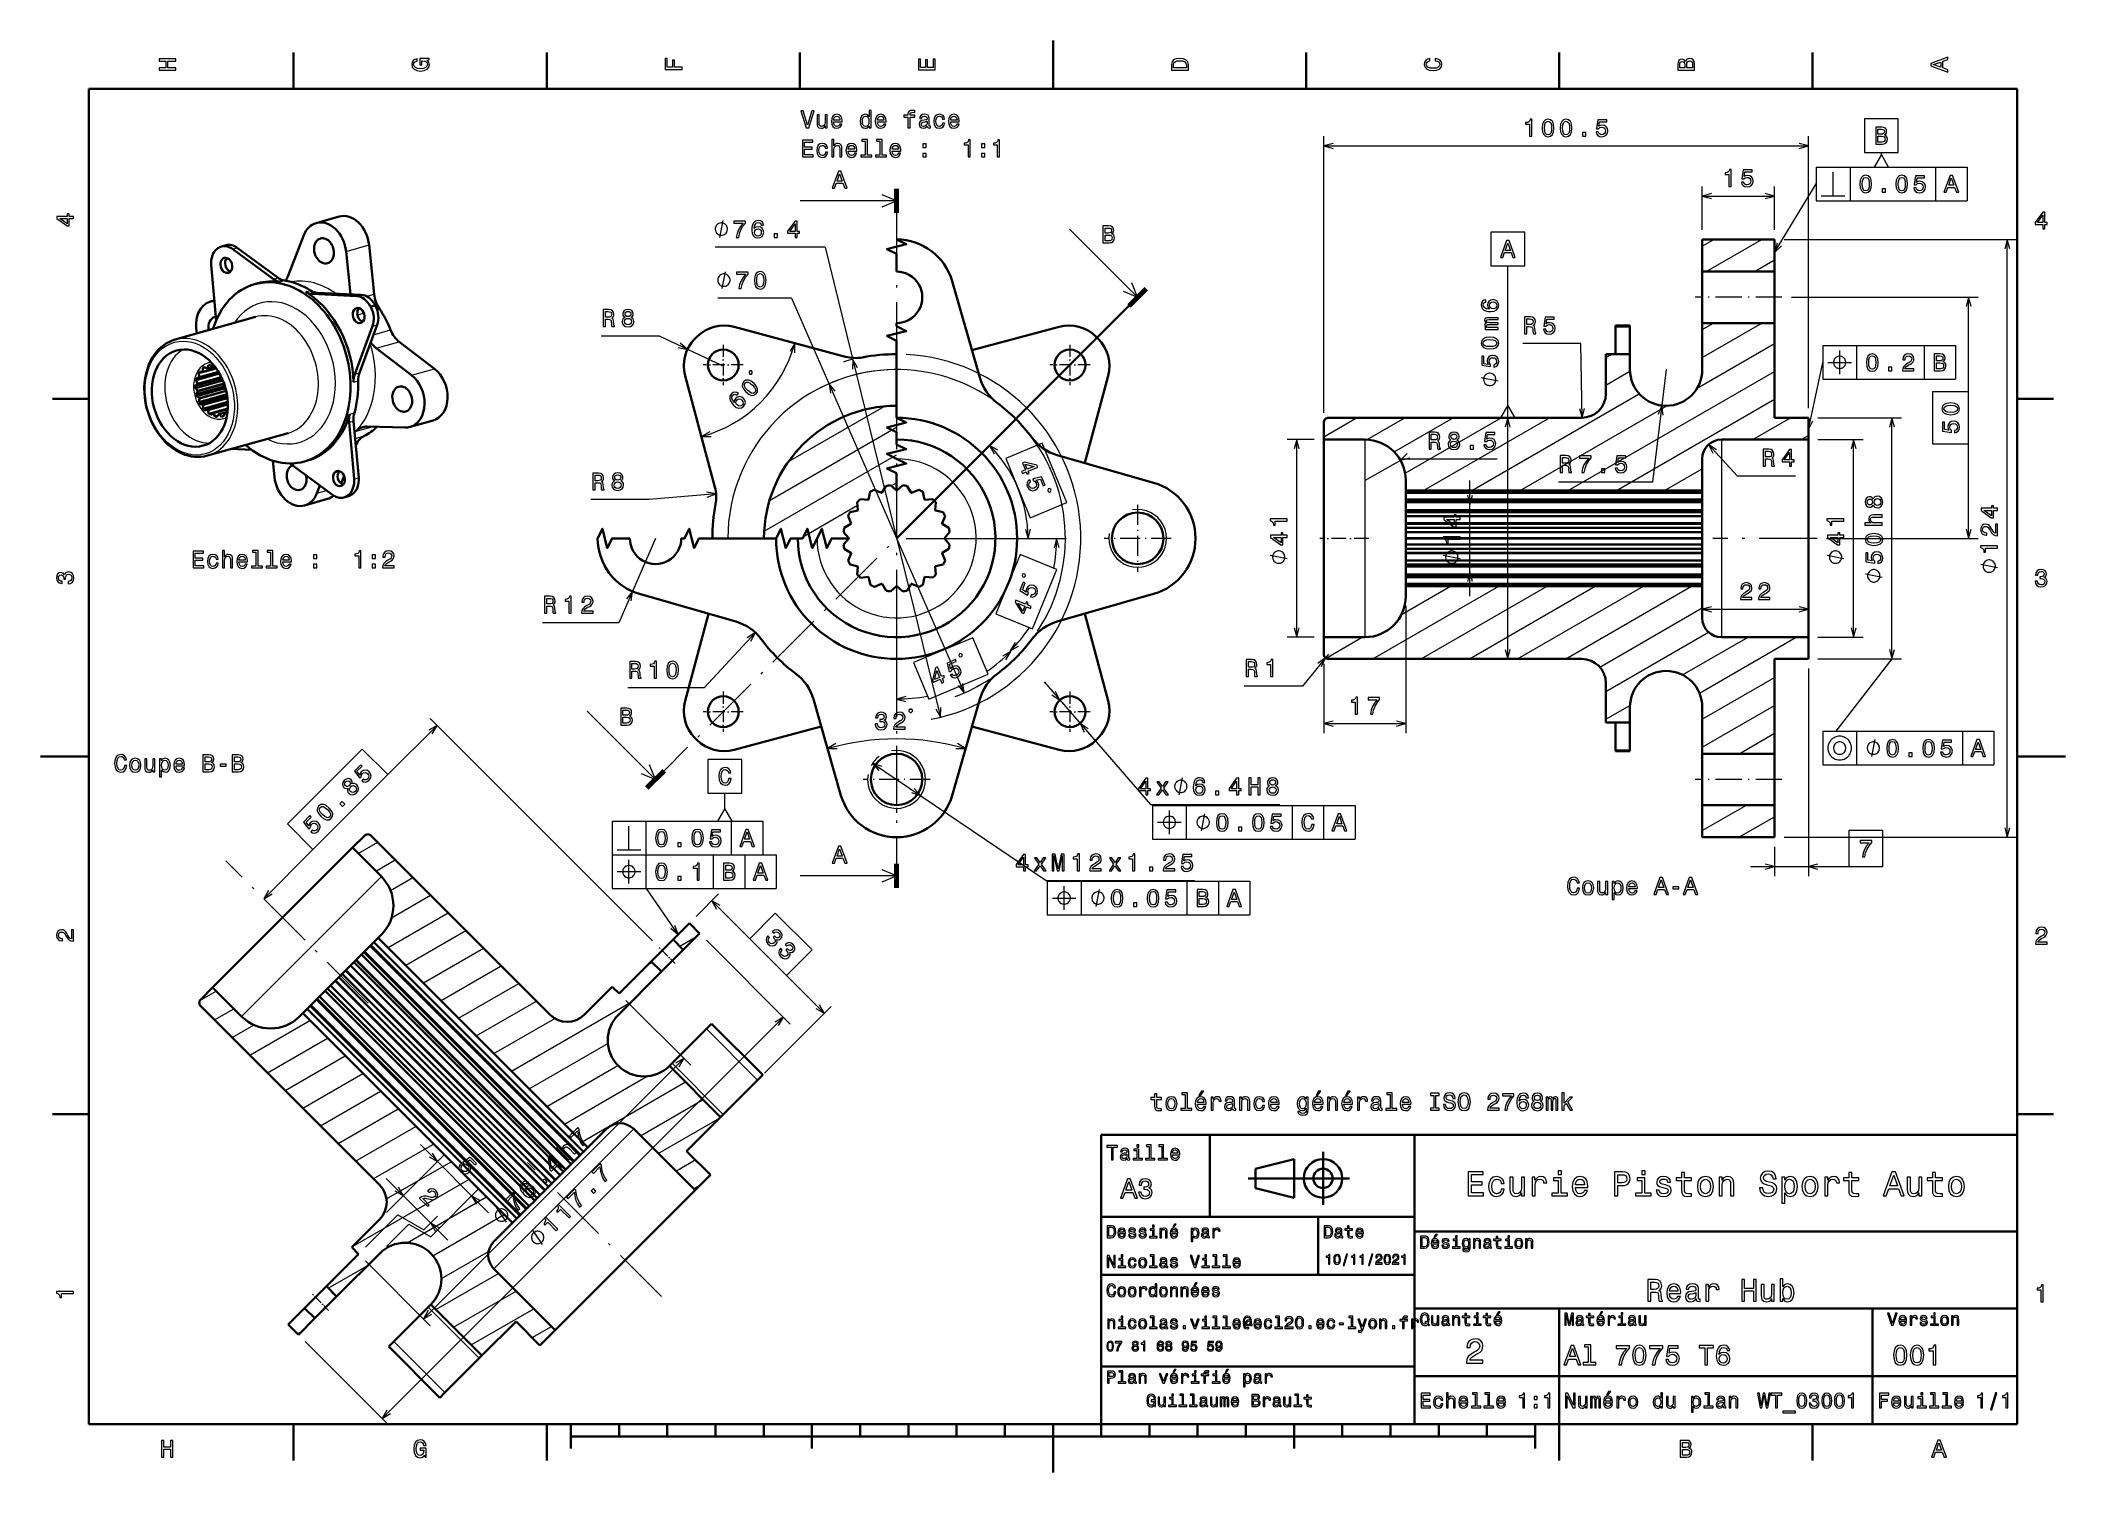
# Model space of a CAD drawing. Extents: x 0 to 420, y 0 to 297.
import ezdxf

# ---------------------------------------------------------------- set-up
doc = ezdxf.new("R2010")
doc.units = 0
doc.linetypes.add('DASHDOT', pattern=[18.5, 12, -3, 0.5, -3])

msp = doc.modelspace()

# ---------------------------------------------------------------- linework, layer by layer
at = {"color": 7, "lineweight": 35, "ltscale": 0.1875}
for p, q in [((52.5, 287), (52.5, 294.5)), ((105, 287), (105, 294.5)), ((157.5, 287), (157.5, 294.5)), ((262.5, 287), (262.5, 294.5)), ((315, 287), (315, 294.5)), ((367.5, 287), (367.5, 294.5)), ((10, 222.699997), (2.5, 222.699997)), ((410, 222.699997), (417.5, 222.699997)), ((10, 74.300003), (2.5, 74.300003)), ((410, 74.300003), (417.5, 74.300003)), ((52.5, 10), (52.5, 2.5)), ((105, 10), (105, 2.5)), ((315, 10), (315, 2.5)), ((367.5, 10), (367.5, 2.5))]:
    msp.add_line(p, q, dxfattribs=at)
at = {"color": 7, "lineweight": 35, "ltscale": 0.25}
for p, q in [((210, 287), (210, 297)), ((10, 148.5), (0, 148.5)), ((410, 148.5), (420, 148.5)), ((141.061813, 73.731323), (133.990753, 66.660248)), ((98.635406, 31.304913), (91.564346, 24.233845)), ((315, 10), (315, 20)), ((210, 10), (210, 0))]:
    msp.add_line(p, q, dxfattribs=at)
at = {"color": 7, "lineweight": 35}
for p, q in [((410, 287), (10, 287)), ((10, 287), (10, 10)), ((410, 10), (410, 287)), ((177.558792, 193.743195), (227.558792, 243.743195)), ((194.820206, 227.080963), (189.093933, 247.050842)), ((166.945038, 231.419022), (143.853317, 237.60643)), ((133.695557, 227.448669), (139.882965, 204.356949)), ((319.662292, 218.743195), (267.162292, 218.743195)), ((266.162292, 214.243195), (266.162292, 183.914978)), ((366.662292, 214.243195), (366.662292, 183.914978)), ((230.86644, 205.278336), (210.896545, 211.004608)), ((283.162292, 203.674591), (344.662292, 203.674591)), ((344.662292, 203.67453), (283.162292, 203.67453)), ((344.662292, 203.204468), (283.162292, 203.204468)), ((344.662292, 203.177231), (283.162292, 203.177231)), ((344.662292, 201.80835), (283.162292, 201.80835)), ((344.662292, 201.75647), (283.162292, 201.75647)), ((344.662292, 201.244034), (283.162292, 201.244034)), ((344.662292, 199.622742), (283.162292, 199.622742)), ((344.662292, 199.551315), (283.162292, 199.551315)), ((344.662292, 199.189209), (283.162292, 199.189209)), ((344.662292, 198.359238), (283.162292, 198.359238)), ((344.662292, 196.861618), (283.162292, 196.861618)), ((344.662292, 196.777618), (283.162292, 196.777618)), ((344.662292, 195.942871), (283.162292, 195.942871)), ((344.662292, 195.022598), (283.162292, 195.022598)), ((344.662292, 193.795227), (283.162292, 193.795227)), ((344.662292, 193.706879), (283.162292, 193.706879)), ((344.662292, 192.481216), (283.162292, 192.481216)), ((344.662292, 191.560715), (283.162292, 191.560715)), ((344.662292, 190.723755), (283.162292, 190.723755)), ((344.662292, 190.639709), (283.162292, 190.639709)), ((344.662292, 189.143097), (283.162292, 189.143097)), ((344.662292, 188.312469), (283.162292, 188.312469)), ((344.662292, 187.947845), (283.162292, 187.947845)), ((344.662292, 187.876328), (283.162292, 187.876328)), ((344.662292, 186.255264), (283.162292, 186.255264)), ((344.662292, 185.739227), (283.162292, 185.739227)), ((344.662292, 185.687241), (283.162292, 185.687241)), ((124.251144, 182.208054), (144.221039, 176.481781)), ((210.896545, 176.481781), (230.86644, 182.208054)), ((344.662292, 184.314087), (283.162292, 184.314087)), ((344.662292, 184.286713), (283.162292, 184.286713)), ((344.662292, 183.811935), (283.162292, 183.811935)), ((283.162292, 183.811798), (344.662292, 183.811798)), ((319.662292, 168.743195), (267.162292, 168.743195)), ((160.297379, 160.405426), (166.023651, 140.435547)), ((189.093933, 140.435547), (194.820206, 160.405426)), ((105.706482, 94.944519), (68.583374, 132.067627)), ((54.279705, 119.178177), (35.702908, 100.601379)), ((111.846298, 65.729004), (68.359238, 109.21608)), ((111.951927, 65.834633), (68.464859, 109.321701)), ((111.98024, 65.862953), (68.493179, 109.350021)), ((112.638519, 66.521225), (69.151451, 110.008286)), ((112.648239, 66.530945), (69.161171, 110.018013)), ((113.530586, 67.413292), (70.043518, 110.90036)), ((70.050194, 110.907036), (113.537262, 67.419968)), ((107.816811, 61.69952), (64.329742, 105.186584)), ((108.443329, 62.326035), (64.956261, 105.813103)), ((108.871758, 62.754463), (65.384689, 106.241531)), ((108.927399, 62.810101), (65.440331, 106.297165)), ((110.043846, 63.926548), (66.556778, 107.41362)), ((110.576622, 64.459328), (67.089554, 107.946396)), ((110.653992, 64.536697), (67.166924, 108.023758)), ((110.698128, 64.580833), (67.21106, 108.067902)), ((103.608086, 57.490791), (60.121021, 100.977859)), ((104.582558, 58.465263), (61.09549, 101.952332)), ((104.644264, 58.52697), (61.1572, 102.014038)), ((105.383209, 59.265915), (61.896141, 102.752983)), ((106.042137, 59.924843), (62.555069, 103.411911)), ((106.779686, 60.662388), (63.292618, 104.14946)), ((106.841377, 60.724083), (63.354309, 104.211151)), ((70.351135, 59.589184), (33.228031, 96.712288)), ((99.437714, 53.320423), (55.950649, 96.807487)), ((99.466125, 53.348827), (55.979053, 96.835892)), ((99.574356, 53.457066), (56.087292, 96.94413)), ((100.722656, 54.605362), (57.235588, 98.09243)), ((100.766861, 54.64957), (57.279797, 98.136635)), ((100.846054, 54.72876), (57.358986, 98.215828)), ((101.37944, 55.26215), (57.892376, 98.749214)), ((102.495445, 56.378155), (59.008381, 99.865219)), ((102.551132, 56.433838), (59.064064, 99.920906)), ((102.981247, 56.863953), (59.494183, 100.351021)), ((54.388626, 95.245468), (97.875694, 51.7584)), ((97.882889, 51.765598), (54.395824, 95.252663)), ((98.766411, 52.649113), (55.279339, 96.136185)), ((98.77623, 52.658936), (55.289162, 96.146004)), ((220, 10), (220, 70)), ((220, 70), (410, 70)), ((285, 10), (285, 70)), ((410, 70), (410, 10)), ((250.5, 61), (271.5, 61)), ((220, 53), (285, 53)), ((125.343933, 48.113945), (106.767136, 29.537148)), ((285, 50), (410, 50)), ((220, 41), (285, 41)), ((285, 34), (410, 34)), ((380, 10), (380, 34)), ((220, 22), (285, 22)), ((285, 20), (410, 20)), ((10, 10), (410, 10)), ((220, 10), (410, 10)), ((110, 7.5), (310, 7.5))]:
    msp.add_line(p, q, dxfattribs=at)
at = {"color": 7, "lineweight": 13}
for p, q in [((266.162292, 219.743195), (266.162292, 277.136536)), ((266.162292, 275.136536), (366.662292, 275.136536)), ((366.662292, 220.743195), (366.662292, 277.136536)), ((368.303955, 270.762573), (399.584076, 270.762573)), ((177.558792, 263.743195), (157.558792, 263.743195)), ((368.303955, 263.762573), (399.584076, 263.762573)), ((162.742172, 254.139236), (139.931412, 254.139236)), ((162.742172, 254.139236), (186.660309, 156.643295)), ((304.334564, 221.341278), (304.334564, 250.243195)), ((363.162354, 243.743195), (401.904419, 243.743195)), ((155.788208, 243.552719), (191.57605, 161.672699)), ((304.334564, 168.743195), (304.334564, 243.535034)), ((369.662292, 233.743195), (397.20639, 233.743195)), ((316.863983, 203.674591), (359.662292, 228.384216)), ((337.162292, 228.743195), (334.36026, 205.421082)), ((296.863983, 203.674591), (331.591461, 223.724518)), ((326.863983, 203.674591), (359.662292, 222.610703)), ((369.662292, 226.743195), (397.20639, 226.743195)), ((155.140259, 209.667358), (174.979095, 221.121323)), ((283.029877, 207.234482), (302.963562, 218.743195)), ((286.863983, 203.674591), (312.963562, 218.743195)), ((306.863983, 203.674591), (337.297272, 221.245255)), ((383.989014, 168.743195), (383.989014, 218.743195)), ((151.213181, 201.626556), (177.558792, 216.837204)), ((260.569275, 173.243195), (260.569275, 214.243195)), ((274.662292, 214.243195), (274.662292, 183.914978)), ((348.662292, 214.243195), (348.662292, 183.914978)), ((376.053772, 173.243195), (376.053772, 214.243195)), ((150.0979, 195.209152), (177.558792, 211.063705)), ((179.558792, 193.743195), (212.750275, 193.743195)), ((179.558792, 193.743195), (206.815094, 193.743195)), ((370.462341, 193.743195), (401.904419, 193.743195)), ((276.361023, 168.743195), (302.460602, 183.811798)), ((286.361023, 168.743195), (312.460602, 183.811798)), ((296.361023, 168.743195), (322.460602, 183.811798)), ((306.361023, 168.743195), (332.460602, 183.811798)), ((316.361023, 168.743195), (342.460602, 183.811798)), ((283.162292, 179.743195), (283.162292, 153.309906)), ((323.417633, 167.043839), (344.662292, 179.309433)), ((344.662292, 179.031372), (366.662292, 179.031372)), ((324.662292, 161.988922), (345.966858, 174.289124)), ((344.074127, 161.649353), (364.155243, 173.243195)), ((208.137772, 163.977417), (230.222504, 138.552887)), ((366.662292, 166.743195), (366.662292, 123.658501)), ((126.91095, 110.297478), (80.837006, 156.371414)), ((369.662292, 153.743195), (405.142395, 153.743195)), ((172.588074, 147.103546), (208.58493, 122.768661)), ((369.662292, 146.743195), (405.142395, 146.743195)), ((118.534241, 135.116333), (149.814362, 135.116333)), ((230.222504, 138.552887), (257.069275, 138.552887)), ((230.643341, 138.34906), (272.659485, 138.34906)), ((230.643341, 131.34906), (272.659485, 131.34906)), ((118.534241, 128.116333), (152.614349, 128.116333)), ((177.558792, 123.743195), (157.558792, 123.743195)), ((208.58493, 122.768661), (239.337097, 122.768661)), ((208.820236, 122.645958), (250.836365, 122.645958)), ((354.662292, 125.658501), (375.059174, 125.658501)), ((118.534241, 121.116333), (152.614349, 121.116333)), ((208.820236, 115.645958), (250.836365, 115.645958)), ((60.290112, 113.16777), (41.713314, 94.590973)), ((138.127319, 110.394806), (155.502777, 93.019348)), ((97.708405, 83.248825), (122.420387, 97.516296)), ((70.862099, 11.207096), (154.088562, 94.433563)), ((79.416122, 31.856583), (133.439087, 85.879539)), ((112.349419, 68.607811), (133.800522, 80.992615)), ((78.785324, 68.023369), (92.952934, 53.855762)), ((64.709297, 46.876274), (88.831093, 60.803001)), ((112.616013, 60.841866), (94.039215, 42.265068)), ((54.900856, 27.168339), (72.276306, 9.792885))]:
    msp.add_line(p, q, dxfattribs=at)
at = {"color": 7, "lineweight": 13, "ltscale": 0.010048}
msp.add_line((381.803955, 273.360657), (381.803955, 273.762573), dxfattribs=at)
at = {"color": 7, "lineweight": 13, "ltscale": 0.175}
for p, q in [((368.303955, 270.762573), (368.303955, 263.762573)), ((375.303955, 270.762573), (375.303955, 263.762573)), ((393.048035, 270.762573), (393.048035, 263.762573)), ((399.584076, 270.762573), (399.584076, 263.762573)), ((369.662292, 233.743195), (369.662292, 226.743195)), ((376.662292, 233.743195), (376.662292, 226.743195)), ((390.670349, 233.743195), (390.670349, 226.743195)), ((397.20639, 233.743195), (397.20639, 226.743195)), ((369.662292, 153.743195), (369.662292, 146.743195)), ((376.662292, 153.743195), (376.662292, 146.743195)), ((398.606384, 153.743195), (398.606384, 146.743195)), ((405.142395, 153.743195), (405.142395, 146.743195)), ((118.534241, 135.116333), (118.534241, 128.116333)), ((125.534241, 135.116333), (125.534241, 128.116333)), ((143.278336, 135.116333), (143.278336, 128.116333)), ((149.814362, 135.116333), (149.814362, 128.116333)), ((230.643341, 138.34906), (230.643341, 131.34906)), ((237.643341, 138.34906), (237.643341, 131.34906)), ((259.587433, 138.34906), (259.587433, 131.34906)), ((266.123444, 138.34906), (266.123444, 131.34906)), ((272.659485, 138.34906), (272.659485, 131.34906)), ((118.534241, 128.116333), (118.534241, 121.116333)), ((125.534241, 128.116333), (125.534241, 121.116333)), ((139.542313, 128.116333), (139.542313, 121.116333)), ((146.078339, 128.116333), (146.078339, 121.116333)), ((152.614349, 128.116333), (152.614349, 121.116333)), ((208.820236, 122.645958), (208.820236, 115.645958)), ((215.820236, 122.645958), (215.820236, 115.645958)), ((237.764328, 122.645958), (237.764328, 115.645958)), ((244.300354, 122.645958), (244.300354, 115.645958)), ((250.836365, 122.645958), (250.836365, 115.645958))]:
    msp.add_line(p, q, dxfattribs=at)
at = {"color": 7, "lineweight": 100, "ltscale": 0.125}
for p, q in [((177.558792, 266.243195), (177.558792, 261.243195)), ((229.326569, 245.510956), (225.791016, 241.975433)), ((125.791023, 141.975433), (129.326569, 145.510956)), ((177.558792, 121.243195), (177.558792, 126.243195))]:
    msp.add_line(p, q, dxfattribs=at)
at = {"color": 7, "lineweight": 13, "ltscale": 0.224532}
for p, q in [((344.662292, 257.743195), (344.662292, 266.724487)), ((359.662292, 257.743195), (359.662292, 266.724487))]:
    msp.add_line(p, q, dxfattribs=at)
at = {"color": 7, "lineweight": 13, "ltscale": 0.375}
for p, q in [((344.662292, 264.724487), (359.662292, 264.724487)), ((138.127869, 92.010574), (148.734467, 81.403976)), ((131.006073, 84.888771), (141.612671, 74.282166)), ((80.406891, 34.289597), (91.013496, 23.682995)), ((73.28508, 27.167789), (83.891685, 16.561188))]:
    msp.add_line(p, q, dxfattribs=at)
at = {"color": 7, "lineweight": 35, "ltscale": 0.123987}
for p, q in [((61.94455, 260.490387), (57.1702, 259.14798)), ((81.423195, 218.19548), (76.648842, 216.853073)), ((59.513973, 201.921967), (54.73962, 200.579559))]:
    msp.add_line(p, q, dxfattribs=at)
at = {"color": 7, "linetype": 'DASHDOT', "lineweight": 13}
for p, q in [((177.558792, 261.243195), (177.558792, 126.243195)), ((225.791016, 241.975433), (129.326569, 145.510956)), ((368.462341, 193.743195), (346.861755, 193.743195)), ((67.956123, 97.339539), (38.451477, 126.844185)), ((128.784363, 36.511295), (101.013367, 64.282295))]:
    msp.add_line(p, q, dxfattribs=at)
at = {"color": 7, "lineweight": 35, "ltscale": 0.229528}
msp.add_line((51.26466, 248.035614), (54.58276, 256.596191), dxfattribs=at)
at = {"color": 7, "lineweight": 13, "ltscale": 0.5}
for p, q in [((227.558792, 243.743195), (213.416656, 257.885315)), ((127.558792, 143.743195), (113.416656, 157.88533))]:
    msp.add_line(p, q, dxfattribs=at)
at = {"color": 7, "lineweight": 35, "ltscale": 0.024798}
msp.add_line((37.550014, 254.269836), (38.504887, 254.53833), dxfattribs=at)
at = {"color": 7, "lineweight": 13, "ltscale": 0.024797}
for p, q in [((39.861412, 253.752762), (40.81628, 254.02124)), ((48.317219, 247.502457), (49.272091, 247.770935)), ((49.663506, 246.925522), (50.618374, 247.194)), ((55.051819, 244.881348), (56.006691, 245.149826)), ((56.413395, 244.431), (57.368263, 244.699478)), ((65.571976, 243.998901), (66.52684, 244.26738)), ((68.392403, 241.924683), (69.347275, 242.193161)), ((68.527573, 241.66864), (69.482445, 241.937119)), ((68.869286, 237.753326), (69.824158, 238.021805)), ((64.945076, 226.14212), (65.899948, 226.410599)), ((64.142761, 219.499771), (65.097626, 219.76825)), ((63.992504, 217.811249), (64.947372, 218.079742)), ((65.041, 206.059067), (65.995872, 206.327545)), ((63.642361, 202.599228), (64.597229, 202.867706)), ((63.824829, 202.734756), (64.779694, 203.00325))]:
    msp.add_line(p, q, dxfattribs=at)
at = {"color": 7, "lineweight": 35, "ltscale": 0.262877}
for p, q in [((39.861412, 253.752762), (48.317219, 247.502457)), ((40.81628, 254.02124), (49.272091, 247.770935)), ((60.589962, 202.752991), (52.134155, 209.003296))]:
    msp.add_line(p, q, dxfattribs=at)
at = {"color": 7, "lineweight": 13, "ltscale": 0.123987}
for p, q in [((63.381771, 253.258102), (68.156128, 254.60051)), ((69.650223, 233.155746), (74.424576, 234.498154)), ((76.941551, 227.573959), (81.715904, 228.916367))]:
    msp.add_line(p, q, dxfattribs=at)
at = {"color": 7, "lineweight": 35, "ltscale": 0.223305}
msp.add_line((63.381771, 253.258102), (64.294785, 244.372681), dxfattribs=at)
at = {"color": 7, "lineweight": 35, "ltscale": 0.256787}
msp.add_line((68.156128, 254.60051), (69.206032, 244.382813), dxfattribs=at)
at = {"color": 7, "lineweight": 35, "ltscale": 0.166625}
for p, q in [((344.662292, 255.743195), (344.662292, 249.078186)), ((359.662292, 255.743195), (359.662292, 249.078186)), ((344.662292, 138.408203), (344.662292, 131.743195)), ((359.662292, 138.408203), (359.662292, 131.743195))]:
    msp.add_line(p, q, dxfattribs=at)
at = {"color": 7, "lineweight": 35, "ltscale": 0.375}
for p, q in [((359.662292, 255.743195), (344.662292, 255.743195)), ((359.662292, 249.078186), (344.662292, 249.078186)), ((359.662292, 238.408203), (344.662292, 238.408203)), ((359.662292, 149.078186), (344.662292, 149.078186)), ((359.662292, 138.408203), (344.662292, 138.408203)), ((359.662292, 131.743195), (344.662292, 131.743195)), ((149.79837, 82.467865), (139.191757, 93.074463)), ((141.061813, 73.731323), (130.455215, 84.337921)), ((91.564346, 24.233845), (80.957741, 34.840446)), ((82.827797, 15.497299), (72.221199, 26.103901))]:
    msp.add_line(p, q, dxfattribs=at)
at = {"color": 7, "lineweight": 13, "ltscale": 0.068911}
msp.add_line((344.662292, 254.364975), (347.049438, 255.743195), dxfattribs=at)
at = {"color": 7, "lineweight": 13, "ltscale": 0.33325}
msp.add_line((345.50531, 249.078186), (357.049438, 255.743195), dxfattribs=at)
at = {"color": 230, "lineweight": 13}
for p, q in [((361.662292, 255.743195), (409.923676, 255.743195)), ((407.923676, 131.743195), (407.923676, 255.743195)), ((296.457977, 181.743195), (296.457977, 205.743195)), ((177.558792, 182.643188), (177.558792, 158.419769)), ((361.662292, 131.743195), (409.923676, 131.743195))]:
    msp.add_line(p, q, dxfattribs=at)
at = {"color": 7, "lineweight": 35, "ltscale": 0.288404}
msp.add_line((36.435524, 238.956161), (35.410374, 250.446686), dxfattribs=at)
at = {"color": 7, "lineweight": 35, "ltscale": 0.133375}
for p, q in [((344.662292, 249.078186), (344.662292, 243.743195)), ((359.662292, 249.078186), (359.662292, 243.743195)), ((344.662292, 243.743195), (344.662292, 238.408203)), ((359.662292, 243.743195), (359.662292, 238.408203)), ((344.662292, 149.078186), (344.662292, 143.743195)), ((359.662292, 149.078186), (359.662292, 143.743195)), ((344.662292, 143.743195), (344.662292, 138.408203)), ((359.662292, 143.743195), (359.662292, 138.408203))]:
    msp.add_line(p, q, dxfattribs=at)
at = {"color": 7, "lineweight": 13, "ltscale": 0.120002}
msp.add_line((355.50531, 249.078186), (359.662292, 251.478226), dxfattribs=at)
at = {"color": 7, "lineweight": 35, "ltscale": 0.016532}
for p, q in [((45.055931, 246.639923), (44.41935, 246.460938)), ((55.395443, 209.865829), (54.758862, 209.686844))]:
    msp.add_line(p, q, dxfattribs=at)
at = {"color": 7, "lineweight": 35, "ltscale": 0.229219}
for p, q in [((56.413395, 244.431), (65.571976, 243.998901)), ((57.368263, 244.699478), (66.52684, 244.26738))]:
    msp.add_line(p, q, dxfattribs=at)
at = {"color": 7, "lineweight": 13, "ltscale": 0.040154}
msp.add_line((67.659843, 243.948074), (69.206032, 244.382813), dxfattribs=at)
at = {"color": 7, "linetype": 'DASHDOT', "lineweight": 13, "ltscale": 0.450015}
for p, q in [((361.162354, 243.743195), (343.161743, 243.743195)), ((361.162354, 143.743195), (343.161743, 143.743195))]:
    msp.add_line(p, q, dxfattribs=at)
at = {"color": 7, "lineweight": 13, "ltscale": 0.49035}
for p, q in [((399.904419, 224.129211), (399.904419, 243.743195)), ((399.904419, 193.743195), (399.904419, 213.357178))]:
    msp.add_line(p, q, dxfattribs=at)
at = {"color": 7, "lineweight": 35, "ltscale": 0.433955}
for p, q in [((44.614307, 239.659836), (27.904074, 234.961395)), ((51.381004, 215.593018), (34.670769, 210.894577))]:
    msp.add_line(p, q, dxfattribs=at)
at = {"color": 7, "lineweight": 35, "ltscale": 0.020899}
msp.add_line((36.065742, 243.100739), (35.260979, 242.874466), dxfattribs=at)
at = {"color": 7, "lineweight": 13, "ltscale": 0.034724}
msp.add_line((65.735016, 240.098541), (67.072144, 240.474503), dxfattribs=at)
at = {"color": 7, "lineweight": 13, "ltscale": 0.013257}
msp.add_line((69.785103, 241.23732), (70.295586, 241.380844), dxfattribs=at)
at = {"color": 7, "lineweight": 13, "ltscale": 0.383468}
msp.add_line((155.788208, 243.552719), (140.449493, 243.552719), dxfattribs=at)
at = {"color": 7, "lineweight": 35, "ltscale": 0.265416}
msp.add_line((68.869286, 237.753326), (65.198021, 227.791672), dxfattribs=at)
at = {"color": 7, "lineweight": 35, "ltscale": 0.265415}
msp.add_line((69.824158, 238.021805), (66.152893, 228.060165), dxfattribs=at)
at = {"color": 7, "lineweight": 13, "ltscale": 0.092313}
msp.add_line((69.068756, 235.972122), (72.623428, 236.971588), dxfattribs=at)
at = {"color": 7, "lineweight": 13, "ltscale": 0.301801}
for p, q in [((128.378189, 235.700562), (116.306145, 235.700562)), ((319.496033, 234.183136), (307.423981, 234.183136)), ((351.907654, 206.725372), (363.979706, 206.725372)), ((126.242249, 201.791397), (114.170197, 201.791397)), ((261.743103, 163.101013), (249.671051, 163.101013))]:
    msp.add_line(p, q, dxfattribs=at)
at = {"color": 7, "lineweight": 13, "ltscale": 0.36088}
msp.add_line((141.422958, 229.519226), (128.378189, 235.700562), dxfattribs=at)
at = {"color": 7, "lineweight": 35, "ltscale": 0.467777}
for p, q in [((211.264267, 237.60643), (193.190735, 232.763641)), ((138.538345, 178.111252), (133.695557, 160.03772)), ((221.422028, 160.03772), (216.579254, 178.111237)), ((193.19075, 154.722748), (211.264267, 149.879959))]:
    msp.add_line(p, q, dxfattribs=at)
at = {"color": 7, "lineweight": 35, "ltscale": 0.006815}
for p, q in [((326.662292, 237.879028), (326.662292, 237.60643)), ((329.662292, 237.879028), (329.662292, 237.60643)), ((326.662292, 149.879959), (326.662292, 149.607361)), ((329.662292, 149.879959), (329.662292, 149.607361))]:
    msp.add_line(p, q, dxfattribs=at)
at = {"color": 7, "lineweight": 35, "ltscale": 0.075}
for p, q in [((326.662292, 237.879028), (329.662292, 237.879028)), ((326.662292, 149.607361), (329.662292, 149.607361)), ((136.713104, 111.809021), (134.591797, 113.930344)), ((133.319, 108.414902), (131.197678, 110.536224)), ((128.793518, 103.88942), (126.672195, 106.010742)), ((61.406239, 36.502148), (59.28492, 38.623466)), ((56.880756, 31.976665), (54.759434, 34.097984)), ((53.486641, 28.58255), (51.365322, 30.703873))]:
    msp.add_line(p, q, dxfattribs=at)
at = {"color": 7, "lineweight": 35, "ltscale": 0.141581}
for p, q in [((326.662292, 237.60643), (326.662292, 231.943207)), ((329.662292, 237.60643), (329.662292, 231.943207)), ((326.662292, 155.543213), (326.662292, 149.879959)), ((329.662292, 155.543213), (329.662292, 149.879959))]:
    msp.add_line(p, q, dxfattribs=at)
at = {"color": 7, "lineweight": 13, "ltscale": 0.075}
for p, q in [((326.662292, 237.60643), (329.662292, 237.60643)), ((326.662292, 149.879959), (329.662292, 149.879959))]:
    msp.add_line(p, q, dxfattribs=at)
at = {"color": 7, "lineweight": 35, "ltscale": 0.241625}
for p, q in [((344.662292, 238.408203), (344.662292, 228.743195)), ((344.662292, 158.743195), (344.662292, 149.078186))]:
    msp.add_line(p, q, dxfattribs=at)
at = {"color": 7, "lineweight": 13, "ltscale": 0.356862}
msp.add_line((344.662292, 231.270966), (357.024353, 238.408203), dxfattribs=at)
at = {"color": 7, "lineweight": 13, "ltscale": 0.068187}
msp.add_line((344.662292, 237.044464), (347.024353, 238.408203), dxfattribs=at)
at = {"color": 7, "lineweight": 35, "ltscale": 0.491625}
for p, q in [((359.662292, 238.408203), (359.662292, 218.743195)), ((359.662292, 168.743195), (359.662292, 149.078186))]:
    msp.add_line(p, q, dxfattribs=at)
at = {"color": 7, "lineweight": 35, "ltscale": 0.229565}
for p, q in [((69.650223, 233.155746), (76.941551, 227.573959)), ((74.424576, 234.498154), (81.715904, 228.916367))]:
    msp.add_line(p, q, dxfattribs=at)
at = {"color": 7, "linetype": 'DASHDOT', "lineweight": 13, "ltscale": 0.208}
for p, q in [((141.602417, 233.859573), (141.602417, 225.539581)), ((213.515167, 233.859573), (213.515167, 225.539581)), ((145.762421, 229.69957), (137.442413, 229.69957)), ((217.675171, 229.69957), (209.355164, 229.69957)), ((141.602417, 161.946808), (141.602417, 153.626816)), ((213.515167, 161.946808), (213.515167, 153.626816)), ((145.762421, 157.786819), (137.442413, 157.786819)), ((217.675171, 157.786819), (209.355164, 157.786819))]:
    msp.add_line(p, q, dxfattribs=at)
at = {"color": 7, "lineweight": 13, "ltscale": 0.386031}
msp.add_line((319.741913, 218.743835), (319.496033, 234.183136), dxfattribs=at)
at = {"color": 7, "lineweight": 35, "ltscale": 0.125}
for p, q in [((329.662292, 231.943192), (324.662292, 231.943192)), ((329.662292, 155.543198), (324.662292, 155.543198)), ((110, 10), (110, 5)), ((160, 10), (160, 5)), ((260, 10), (260, 5)), ((310, 10), (310, 5))]:
    msp.add_line(p, q, dxfattribs=at)
at = {"color": 7, "lineweight": 35, "ltscale": 0.205}
for p, q in [((324.662292, 231.943192), (324.662292, 223.743195)), ((324.662292, 163.743195), (324.662292, 155.543198)), ((118.575821, 100.742798), (112.777542, 94.944519)), ((70.351135, 52.518116), (64.552864, 46.719841))]:
    msp.add_line(p, q, dxfattribs=at)
at = {"color": 7, "lineweight": 13, "ltscale": 0.033611}
msp.add_line((324.662292, 231.270966), (325.82663, 231.943192), dxfattribs=at)
at = {"color": 7, "lineweight": 35, "ltscale": 0.08}
for p, q in [((329.662292, 231.943192), (329.662292, 228.743195)), ((329.662292, 158.743195), (329.662292, 155.543198))]:
    msp.add_line(p, q, dxfattribs=at)
at = {"color": 7, "lineweight": 13, "ltscale": 0.46408}
msp.add_line((343.58609, 224.876114), (359.662292, 234.157715), dxfattribs=at)
at = {"color": 7, "lineweight": 35, "ltscale": 0.143516}
msp.add_line((37.63847, 226.912354), (32.112129, 225.358505), dxfattribs=at)
at = {"color": 7, "lineweight": 35, "ltscale": 0.126313}
msp.add_line((37.121151, 227.92067), (32.257225, 226.553085), dxfattribs=at)
at = {"color": 7, "lineweight": 35, "ltscale": 0.118498}
msp.add_line((36.928352, 228.247543), (32.365364, 226.964569), dxfattribs=at)
at = {"color": 7, "lineweight": 35, "ltscale": 0.015268}
msp.add_line((32.945686, 227.154861), (32.365364, 226.964569), dxfattribs=at)
at = {"color": 7, "lineweight": 35, "ltscale": 0.127999}
msp.add_line((37.519012, 227.165649), (32.590187, 225.779816), dxfattribs=at)
at = {"color": 7, "lineweight": 35, "ltscale": 0.127421}
msp.add_line((37.501812, 227.200928), (32.59523, 225.821335), dxfattribs=at)
at = {"color": 7, "lineweight": 35, "ltscale": 0.094101}
msp.add_line((36.426369, 229.005569), (32.802841, 227.98674), dxfattribs=at)
at = {"color": 7, "lineweight": 35, "ltscale": 0.020297}
msp.add_line((32.802841, 227.98674), (32.960892, 227.190384), dxfattribs=at)
at = {"color": 7, "lineweight": 35, "ltscale": 0.10306}
msp.add_line((36.914192, 228.270691), (32.945686, 227.154861), dxfattribs=at)
at = {"color": 7, "lineweight": 35, "ltscale": 0.102239}
msp.add_line((36.897808, 228.297333), (32.960892, 227.190384), dxfattribs=at)
at = {"color": 7, "lineweight": 35, "ltscale": 0.015715}
msp.add_line((33.637363, 228.256302), (33.011581, 228.315659), dxfattribs=at)
at = {"color": 7, "lineweight": 35, "ltscale": 0.071886}
msp.add_line((36.405468, 229.034622), (33.637363, 228.256302), dxfattribs=at)
at = {"color": 7, "lineweight": 35, "ltscale": 0.019598}
msp.add_line((33.698627, 229.065384), (33.661247, 228.282364), dxfattribs=at)
at = {"color": 7, "lineweight": 35, "ltscale": 0.070964}
msp.add_line((36.393841, 229.05069), (33.661247, 228.282364), dxfattribs=at)
at = {"color": 7, "lineweight": 35, "ltscale": 0.011938}
msp.add_line((34.158321, 229.194641), (33.698627, 229.065384), dxfattribs=at)
at = {"color": 7, "lineweight": 35, "ltscale": 0.017029}
msp.add_line((34.597515, 228.976349), (33.987534, 229.279526), dxfattribs=at)
at = {"color": 7, "lineweight": 35, "ltscale": 0.028408}
msp.add_line((35.691425, 229.28392), (34.597515, 228.976349), dxfattribs=at)
at = {"color": 7, "lineweight": 35, "ltscale": 0.018248}
msp.add_line((34.856888, 229.683426), (34.627739, 228.990387), dxfattribs=at)
at = {"color": 7, "lineweight": 35, "ltscale": 0.027508}
msp.add_line((35.686989, 229.288223), (34.627739, 228.990387), dxfattribs=at)
at = {"color": 7, "lineweight": 35, "ltscale": 0.001266}
msp.add_line((34.905624, 229.697128), (34.856888, 229.683426), dxfattribs=at)
at = {"color": 7, "lineweight": 35, "ltscale": 0.018596}
for p, q in [((35.732155, 229.244492), (35.197681, 229.761841)), ((37.027973, 219.475296), (37.56245, 218.957947))]:
    msp.add_line(p, q, dxfattribs=at)
at = {"color": 7, "lineweight": 35, "ltscale": 0.009892}
msp.add_line((36.002056, 229.562515), (35.765759, 229.245148), dxfattribs=at)
at = {"color": 7, "lineweight": 35, "ltscale": 0.010348}
msp.add_line((36.164223, 229.357178), (35.765759, 229.245148), dxfattribs=at)
at = {"color": 7, "lineweight": 13, "ltscale": 0.024798}
msp.add_line((65.198021, 227.791672), (66.152893, 228.060165), dxfattribs=at)
at = {"color": 7, "lineweight": 35, "ltscale": 0.467778}
for p, q in [((216.579239, 209.375107), (221.422028, 227.448669)), ((143.853317, 149.879959), (161.92688, 154.722748))]:
    msp.add_line(p, q, dxfattribs=at)
at = {"color": 7, "lineweight": 13, "ltscale": 0.144581}
msp.add_line((324.662292, 225.497467), (329.670715, 228.389069), dxfattribs=at)
at = {"color": 7, "lineweight": 35, "ltscale": 0.01593}
msp.add_line((32.590187, 225.779816), (32.112129, 225.358505), dxfattribs=at)
at = {"color": 7, "lineweight": 35, "ltscale": 0.148065}
msp.add_line((37.816689, 226.507828), (32.115173, 224.904724), dxfattribs=at)
at = {"color": 7, "lineweight": 35, "ltscale": 0.019198}
msp.add_line((32.115173, 224.904724), (32.60006, 224.309235), dxfattribs=at)
at = {"color": 7, "lineweight": 35, "ltscale": 0.020151}
msp.add_line((32.257225, 226.553085), (32.59523, 225.821335), dxfattribs=at)
at = {"color": 7, "lineweight": 35, "ltscale": 0.155065}
msp.add_line((38.247742, 225.333588), (32.276672, 223.654694), dxfattribs=at)
at = {"color": 7, "lineweight": 35, "ltscale": 0.01735}
msp.add_line((32.605671, 224.265778), (32.276672, 223.654694), dxfattribs=at)
at = {"color": 7, "lineweight": 35, "ltscale": 0.155548}
msp.add_line((38.380268, 224.887161), (32.390602, 223.203049), dxfattribs=at)
at = {"color": 7, "lineweight": 35, "ltscale": 0.017716}
msp.add_line((32.390602, 223.203049), (32.974895, 222.802094), dxfattribs=at)
at = {"color": 7, "lineweight": 35, "ltscale": 0.142152}
msp.add_line((38.073879, 225.848312), (32.60006, 224.309235), dxfattribs=at)
at = {"color": 7, "lineweight": 35, "ltscale": 0.142387}
msp.add_line((38.088543, 225.807404), (32.605671, 224.265778), dxfattribs=at)
at = {"color": 7, "lineweight": 35, "ltscale": 0.151128}
msp.add_line((38.662357, 223.656189), (32.842884, 222.019913), dxfattribs=at)
at = {"color": 7, "lineweight": 35, "ltscale": 0.018891}
msp.add_line((32.990616, 222.760956), (32.842884, 222.019913), dxfattribs=at)
at = {"color": 7, "lineweight": 35, "ltscale": 0.143896}
msp.add_line((38.515862, 224.360046), (32.974895, 222.802094), dxfattribs=at)
at = {"color": 7, "lineweight": 35, "ltscale": 0.143748}
msp.add_line((38.525875, 224.317322), (32.990616, 222.760956), dxfattribs=at)
at = {"color": 7, "lineweight": 35, "ltscale": 0.147468}
msp.add_line((38.735092, 223.211243), (33.056549, 221.614609), dxfattribs=at)
at = {"color": 7, "lineweight": 35, "ltscale": 0.132349}
msp.add_line((38.779392, 222.880371), (33.683052, 221.447433), dxfattribs=at)
at = {"color": 7, "lineweight": 35, "ltscale": 0.131844}
msp.add_line((38.784229, 222.840134), (33.707344, 221.412659), dxfattribs=at)
at = {"color": 7, "lineweight": 35, "ltscale": 0.016211}
msp.add_line((33.056549, 221.614609), (33.683052, 221.447433), dxfattribs=at)
at = {"color": 7, "lineweight": 35, "ltscale": 0.019998}
msp.add_line((33.707344, 221.412659), (33.755341, 220.614197), dxfattribs=at)
at = {"color": 7, "lineweight": 35, "ltscale": 0.132394}
msp.add_line((38.853428, 222.047623), (33.755341, 220.614197), dxfattribs=at)
at = {"color": 7, "lineweight": 35, "ltscale": 0.125224}
msp.add_line((38.869812, 221.650696), (34.047825, 220.294891), dxfattribs=at)
at = {"color": 7, "lineweight": 35, "ltscale": 0.015326}
msp.add_line((34.047825, 220.294891), (34.655216, 220.377869), dxfattribs=at)
at = {"color": 7, "lineweight": 35, "ltscale": 0.109501}
msp.add_line((38.871758, 221.563446), (34.655216, 220.377869), dxfattribs=at)
at = {"color": 7, "lineweight": 35, "ltscale": 0.108725}
msp.add_line((38.872345, 221.530014), (34.685699, 220.352844), dxfattribs=at)
at = {"color": 7, "lineweight": 35, "ltscale": 0.020341}
msp.add_line((34.685699, 220.352844), (34.924721, 219.575119), dxfattribs=at)
at = {"color": 7, "lineweight": 35, "ltscale": 0.10213}
msp.add_line((38.85743, 220.680893), (34.924721, 219.575119), dxfattribs=at)
at = {"color": 7, "lineweight": 35, "ltscale": 0.015518}
msp.add_line((35.267395, 219.373093), (35.796219, 219.69809), dxfattribs=at)
at = {"color": 7, "lineweight": 35, "ltscale": 0.079314}
msp.add_line((38.850346, 220.556824), (35.796219, 219.69809), dxfattribs=at)
at = {"color": 7, "lineweight": 35, "ltscale": 0.078402}
msp.add_line((38.848907, 220.534134), (35.82991, 219.685272), dxfattribs=at)
at = {"color": 7, "lineweight": 35, "ltscale": 0.019826}
msp.add_line((35.82991, 219.685272), (36.236561, 219.004425), dxfattribs=at)
at = {"color": 7, "lineweight": 35, "ltscale": 0.013391}
msp.add_line((36.75222, 219.149414), (36.236561, 219.004425), dxfattribs=at)
at = {"color": 7, "lineweight": 35, "ltscale": 0.016682}
msp.add_line((36.595879, 218.939423), (36.99437, 219.47464), dxfattribs=at)
at = {"color": 7, "lineweight": 35, "ltscale": 0.046907}
msp.add_line((38.800621, 219.982513), (36.99437, 219.47464), dxfattribs=at)
at = {"color": 7, "lineweight": 35, "ltscale": 0.046008}
msp.add_line((38.799606, 219.973419), (37.027973, 219.475296), dxfattribs=at)
at = {"color": 7, "lineweight": 35, "ltscale": 0.009015}
msp.add_line((37.909588, 219.055557), (37.56245, 218.957947), dxfattribs=at)
at = {"color": 7, "lineweight": 35, "ltscale": 0.018249}
msp.add_line((37.90324, 219.036362), (38.132393, 219.729401), dxfattribs=at)
at = {"color": 7, "lineweight": 35, "ltscale": 0.016386}
msp.add_line((38.793602, 219.920853), (38.162613, 219.743439), dxfattribs=at)
at = {"color": 7, "lineweight": 35, "ltscale": 0.015857}
msp.add_line((38.162613, 219.743439), (38.730602, 219.461136), dxfattribs=at)
at = {"color": 7, "lineweight": 13, "ltscale": 0.196336}
msp.add_line((266.162292, 214.816483), (272.963562, 218.743195), dxfattribs=at)
at = {"color": 7, "lineweight": 13, "ltscale": 0.225763}
msp.add_line((275.142914, 214.227936), (282.963562, 218.743195), dxfattribs=at)
at = {"color": 7, "lineweight": 13, "ltscale": 0.352912}
msp.add_line((280.738312, 211.684952), (292.963562, 218.743195), dxfattribs=at)
at = {"color": 7, "lineweight": 13, "ltscale": 0.225}
msp.add_line((355.169342, 214.243195), (362.963562, 218.743195), dxfattribs=at)
at = {"color": 7, "lineweight": 35, "ltscale": 0.175}
for p, q in [((366.662292, 218.743195), (359.662292, 218.743195)), ((366.662292, 168.743195), (359.662292, 168.743195)), ((138.940491, 61.710503), (133.990753, 66.660255)), ((103.585159, 26.355164), (98.635406, 31.304913))]:
    msp.add_line(p, q, dxfattribs=at)
at = {"color": 7, "lineweight": 35, "ltscale": 0.1125}
for p, q in [((366.662292, 218.743195), (366.662292, 214.243195)), ((366.662292, 173.243195), (366.662292, 168.743195)), ((138.940491, 61.710503), (135.758514, 58.528522)), ((106.767136, 29.537144), (103.585159, 26.355164))]:
    msp.add_line(p, q, dxfattribs=at)
at = {"color": 7, "lineweight": 13, "ltscale": 0.433168}
for p, q in [((368.662292, 218.743195), (385.989014, 218.743195)), ((368.662292, 168.743195), (385.989014, 168.743195))]:
    msp.add_line(p, q, dxfattribs=at)
at = {"color": 7, "lineweight": 35, "ltscale": 0.294972}
for p, q in [((63.992504, 217.811249), (65.041, 206.059067)), ((64.947372, 218.079742), (65.995872, 206.327545))]:
    msp.add_line(p, q, dxfattribs=at)
at = {"color": 7, "lineweight": 13, "ltscale": 0.047713}
msp.add_line((65.269745, 214.466187), (67.107018, 214.982773), dxfattribs=at)
at = {"color": 7, "lineweight": 13, "ltscale": 0.085286}
msp.add_line((65.475014, 215.974396), (68.759102, 216.897781), dxfattribs=at)
at = {"color": 7, "lineweight": 35, "ltscale": 0.198604}
msp.add_line((75.631378, 216.727127), (67.689667, 216.924332), dxfattribs=at)
at = {"color": 7, "lineweight": 13, "ltscale": 0.139825}
for p, q in [((264.162292, 214.243195), (258.569275, 214.243195)), ((264.162292, 173.243195), (258.569275, 173.243195))]:
    msp.add_line(p, q, dxfattribs=at)
at = {"color": 7, "lineweight": 35, "ltscale": 0.0875}
for p, q in [((266.162292, 217.743195), (266.162292, 214.243195)), ((266.162292, 173.243195), (266.162292, 169.743195)), ((67.169159, 132.067627), (64.694283, 129.592758)), ((35.702908, 100.601379), (33.228031, 98.126503))]:
    msp.add_line(p, q, dxfattribs=at)
at = {"color": 7, "lineweight": 35, "ltscale": 0.2125}
for p, q in [((274.662292, 214.243195), (266.162292, 214.243195)), ((274.662292, 173.243195), (266.162292, 173.243195)), ((70.704697, 123.582352), (64.694283, 129.592758)), ((70.704697, 123.582352), (64.694283, 129.592758)), ((41.713314, 94.590973), (35.702908, 100.601379)), ((41.713314, 94.590973), (35.702908, 100.601379))]:
    msp.add_line(p, q, dxfattribs=at)
at = {"color": 7, "lineweight": 35, "ltscale": 0.45}
for p, q in [((366.662292, 214.243195), (348.662292, 214.243195)), ((366.662292, 173.243195), (348.662292, 173.243195)), ((135.758514, 58.528522), (123.030594, 71.256447)), ((135.758514, 58.528522), (123.030594, 71.256447)), ((106.767136, 29.537148), (94.039215, 42.265068)), ((106.767136, 29.537148), (94.039215, 42.265068))]:
    msp.add_line(p, q, dxfattribs=at)
at = {"color": 7, "lineweight": 13, "ltscale": 0.043098}
msp.add_line((365.169342, 214.243195), (366.662292, 215.105148), dxfattribs=at)
at = {"color": 7, "lineweight": 13, "ltscale": 0.234787}
for p, q in [((368.662292, 214.243195), (378.053772, 214.243195)), ((368.662292, 173.243195), (378.053772, 173.243195))]:
    msp.add_line(p, q, dxfattribs=at)
at = {"color": 7, "lineweight": 35, "ltscale": 0.105345}
msp.add_line((43.820095, 212.085052), (39.61097, 212.28363), dxfattribs=at)
at = {"color": 7, "lineweight": 13, "ltscale": 0.000558}
msp.add_line((65.398026, 213.028305), (65.41951, 213.034348), dxfattribs=at)
at = {"color": 7, "lineweight": 35, "ltscale": 0.001238}
msp.add_line((65.41951, 213.034348), (65.401611, 212.988159), dxfattribs=at)
at = {"color": 7, "lineweight": 13, "ltscale": 0.228235}
msp.add_line((274.662292, 205.743195), (282.602905, 210.247925), dxfattribs=at)
at = {"color": 7, "lineweight": 13, "ltscale": 0.488602}
for p, q in [((282.602905, 210.247925), (302.147003, 210.247925)), ((334.36026, 205.421082), (314.816162, 205.421082))]:
    msp.add_line(p, q, dxfattribs=at)
at = {"color": 7, "lineweight": 35, "ltscale": 0.164215}
for p, q in [((344.662292, 210.243195), (344.662292, 203.674591)), ((344.662292, 183.811798), (344.662292, 177.243195))]:
    msp.add_line(p, q, dxfattribs=at)
at = {"color": 7, "lineweight": 13, "ltscale": 0.219654}
msp.add_line((345.950012, 213.183182), (351.907654, 206.725372), dxfattribs=at)
at = {"color": 7, "lineweight": 35, "ltscale": 0.084968}
msp.add_line((48.528046, 206.469452), (48.180645, 209.850357), dxfattribs=at)
at = {"color": 7, "lineweight": 35, "ltscale": 0.043369}
msp.add_line((62.968849, 206.711716), (62.341904, 205.094208), dxfattribs=at)
at = {"color": 7, "lineweight": 13, "ltscale": 0.225118}
msp.add_line((336.863983, 203.674591), (344.662292, 208.176956), dxfattribs=at)
at = {"color": 7, "lineweight": 35, "ltscale": 0.04238}
msp.add_line((57.939716, 204.711975), (57.327061, 203.131348), dxfattribs=at)
at = {"color": 7, "lineweight": 13, "ltscale": 0.051756}
msp.add_line((57.327061, 203.131348), (59.320007, 203.691711), dxfattribs=at)
at = {"color": 7, "lineweight": 35, "ltscale": 0.024797}
msp.add_line((62.90136, 202.235916), (63.856228, 202.504395), dxfattribs=at)
at = {"color": 7, "lineweight": 13, "ltscale": 0.34835}
msp.add_line((140.12767, 202.95372), (126.242249, 201.791397), dxfattribs=at)
at = {"color": 7, "lineweight": 35, "ltscale": 0.040691}
for p, q in [((170.057953, 201.890564), (171.679245, 201.747162)), ((171.750671, 201.799149), (172.112793, 203.385986)), ((176.279388, 204.743439), (177.50676, 203.674454)), ((180.662277, 203.177231), (182.15889, 203.817001)), ((183.425659, 201.75647), (185.046722, 201.902435)), ((168.124756, 196.84668), (167.484985, 198.343292)), ((167.907394, 199.17392), (169.493652, 199.538544)), ((169.545517, 199.610062), (169.399551, 201.231125)), ((185.706177, 201.244034), (185.562775, 199.622742)), ((185.614746, 199.551315), (187.201584, 199.189209)), ((166.558548, 192.463791), (167.627533, 193.691162)), ((188.559036, 195.022598), (187.490051, 193.795227)), ((186.992828, 190.639709), (187.632599, 189.143097)), ((169.502838, 187.935074), (167.916, 188.29718)), ((169.411407, 186.242355), (169.55481, 187.863647)), ((171.691925, 185.729919), (170.070862, 185.583954)), ((183.366913, 185.687241), (183.004791, 184.100403)), ((185.059631, 185.595825), (183.438339, 185.739227)), ((185.572067, 187.876328), (185.718033, 186.255264)), ((187.21019, 188.312469), (185.623932, 187.947845)), ((174.455307, 184.309158), (172.958694, 183.669388)), ((178.838196, 182.74295), (177.610825, 183.811935))]:
    msp.add_line(p, q, dxfattribs=at)
at = {"color": 7, "lineweight": 13, "ltscale": 0.009544}
msp.add_line((171.456253, 201.766891), (171.78688, 201.957779), dxfattribs=at)
at = {"color": 7, "lineweight": 35, "ltscale": 0.04069}
for p, q in [((172.942749, 203.809692), (174.440369, 203.172302)), ((174.524368, 203.199677), (175.359116, 204.596939)), ((177.595108, 203.67453), (178.82077, 204.745453)), ((179.741272, 204.600403), (180.578232, 203.204468)), ((182.989517, 203.394592), (183.354141, 201.80835)), ((187.62529, 198.359238), (186.9879, 196.861618)), ((167.627457, 193.77951), (166.556534, 195.005173)), ((166.701584, 195.925674), (168.097519, 196.762634)), ((187.015274, 196.777618), (188.412537, 195.942871)), ((187.490128, 193.706879), (188.56105, 192.481216)), ((168.10231, 190.708771), (166.705048, 191.543518)), ((167.492294, 189.127151), (168.129684, 190.624771)), ((188.416, 191.560715), (187.020065, 190.723755)), ((172.128067, 184.091797), (171.763443, 185.67804)), ((175.376312, 182.885986), (174.539352, 184.281921)), ((177.522476, 183.811859), (176.296814, 182.740936)), ((180.593216, 184.286713), (179.758469, 182.88945)), ((182.174835, 183.676697), (180.677216, 184.314087))]:
    msp.add_line(p, q, dxfattribs=at)
at = {"color": 7, "lineweight": 13, "ltscale": 0.020476}
msp.add_line((174.12384, 203.307022), (174.83316, 203.716553), dxfattribs=at)
at = {"color": 7, "lineweight": 13, "ltscale": 0.033108}
msp.add_line((176.411896, 204.628036), (177.558792, 205.290207), dxfattribs=at)
at = {"color": 7, "lineweight": 35, "ltscale": 0.051715}
for p, q in [((283.162292, 205.743195), (283.162292, 203.674591)), ((283.162292, 183.811798), (283.162292, 181.743195))]:
    msp.add_line(p, q, dxfattribs=at)
at = {"color": 7, "lineweight": 35, "ltscale": 0.011753}
msp.add_line((283.162292, 203.674591), (283.162292, 203.204468), dxfattribs=at)
at = {"color": 7, "lineweight": 35, "ltscale": 0.000681}
for p, q in [((283.162292, 203.204468), (283.162292, 203.177231)), ((344.662292, 203.177231), (344.662292, 203.204468))]:
    msp.add_line(p, q, dxfattribs=at)
at = {"color": 7, "lineweight": 35, "ltscale": 0.034222}
for p, q in [((283.162292, 203.177231), (283.162292, 201.80835)), ((344.662292, 203.177231), (344.662292, 201.80835))]:
    msp.add_line(p, q, dxfattribs=at)
at = {"color": 7, "lineweight": 35, "ltscale": 0.001297}
for p, q in [((283.162292, 201.80835), (283.162292, 201.75647)), ((344.662292, 201.75647), (344.662292, 201.80835))]:
    msp.add_line(p, q, dxfattribs=at)
at = {"color": 7, "lineweight": 35, "ltscale": 0.012812}
msp.add_line((283.162292, 201.756531), (283.162292, 201.244034), dxfattribs=at)
at = {"color": 7, "lineweight": 35, "ltscale": 0.011752}
msp.add_line((344.662292, 203.67453), (344.662292, 203.204468), dxfattribs=at)
at = {"color": 7, "lineweight": 35, "ltscale": 0.012815}
msp.add_line((344.662292, 201.244034), (344.662292, 201.756622), dxfattribs=at)
at = {"color": 7, "lineweight": 13, "ltscale": 0.343423}
msp.add_line((157.558792, 193.743195), (169.455322, 200.611664), dxfattribs=at)
at = {"color": 7, "linetype": 'DASHDOT', "lineweight": 13, "ltscale": 0.346775}
for p, q in [((227.558792, 200.678696), (227.558792, 186.807693)), ((227.558792, 200.678696), (227.558792, 186.807693)), ((234.494293, 193.743195), (220.623291, 193.743195)), ((234.494293, 193.743195), (220.623291, 193.743195)), ((177.558792, 150.678696), (177.558792, 136.807693)), ((177.558792, 150.678696), (177.558792, 136.807693)), ((184.494293, 143.743195), (170.623291, 143.743195)), ((184.494293, 143.743195), (170.623291, 143.743195))]:
    msp.add_line(p, q, dxfattribs=at)
at = {"color": 7, "lineweight": 35, "ltscale": 0.040532}
for p, q in [((283.162292, 201.244034), (283.162292, 199.622742)), ((344.662292, 201.244034), (344.662292, 199.622742))]:
    msp.add_line(p, q, dxfattribs=at)
at = {"color": 7, "lineweight": 35, "ltscale": 0.001786}
for p, q in [((283.162292, 199.622742), (283.162292, 199.551315)), ((344.662292, 199.551315), (344.662292, 199.622742))]:
    msp.add_line(p, q, dxfattribs=at)
at = {"color": 7, "lineweight": 35, "ltscale": 0.009053}
for p, q in [((283.162292, 199.551315), (283.162292, 199.189209)), ((344.662292, 199.551315), (344.662292, 199.189209))]:
    msp.add_line(p, q, dxfattribs=at)
at = {"color": 7, "lineweight": 35, "ltscale": 0.020749}
for p, q in [((283.162292, 199.189209), (283.162292, 198.359238)), ((344.662292, 198.359238), (344.662292, 199.189209))]:
    msp.add_line(p, q, dxfattribs=at)
at = {"color": 7, "lineweight": 35, "ltscale": 0.03744}
for p, q in [((283.162292, 198.359238), (283.162292, 196.861618)), ((344.662292, 198.359238), (344.662292, 196.861618))]:
    msp.add_line(p, q, dxfattribs=at)
at = {"color": 7, "lineweight": 13, "ltscale": 0.477456}
msp.add_line((127.558792, 193.743195), (119.948532, 176.226746), dxfattribs=at)
at = {"color": 7, "lineweight": 13, "ltscale": 0.001926}
msp.add_line((167.558792, 193.743195), (167.625519, 193.781723), dxfattribs=at)
at = {"color": 7, "linetype": 'DASHDOT', "lineweight": 13, "ltscale": 0.255015}
msp.add_line((275.512329, 193.743195), (265.311737, 193.743195), dxfattribs=at)
at = {"color": 7, "lineweight": 35, "ltscale": 0.0021}
for p, q in [((283.162292, 196.861618), (283.162292, 196.777618)), ((344.662292, 196.777618), (344.662292, 196.861618))]:
    msp.add_line(p, q, dxfattribs=at)
at = {"color": 7, "lineweight": 35, "ltscale": 0.020869}
for p, q in [((283.162292, 196.777618), (283.162292, 195.942871)), ((344.662292, 196.777618), (344.662292, 195.942871))]:
    msp.add_line(p, q, dxfattribs=at)
at = {"color": 7, "lineweight": 35, "ltscale": 0.023007}
for p, q in [((283.162292, 195.942871), (283.162292, 195.022598)), ((344.662292, 195.022598), (344.662292, 195.942871))]:
    msp.add_line(p, q, dxfattribs=at)
at = {"color": 7, "lineweight": 35, "ltscale": 0.030684}
for p, q in [((283.162292, 195.022598), (283.162292, 193.795227)), ((344.662292, 195.022598), (344.662292, 193.795227))]:
    msp.add_line(p, q, dxfattribs=at)
at = {"color": 7, "lineweight": 35, "ltscale": 0.002209}
for p, q in [((283.162292, 193.795227), (283.162292, 193.706879)), ((344.662292, 193.706879), (344.662292, 193.795227))]:
    msp.add_line(p, q, dxfattribs=at)
at = {"color": 7, "lineweight": 35, "ltscale": 0.030642}
for p, q in [((283.162292, 193.706879), (283.162292, 192.481216)), ((344.662292, 193.706879), (344.662292, 192.481216))]:
    msp.add_line(p, q, dxfattribs=at)
at = {"color": 7, "lineweight": 35, "ltscale": 0.023013}
for p, q in [((283.162292, 192.481216), (283.162292, 191.560715)), ((344.662292, 191.560715), (344.662292, 192.481216))]:
    msp.add_line(p, q, dxfattribs=at)
at = {"color": 7, "lineweight": 35, "ltscale": 0.020924}
for p, q in [((283.162292, 191.560715), (283.162292, 190.723755)), ((344.662292, 191.560715), (344.662292, 190.723755))]:
    msp.add_line(p, q, dxfattribs=at)
at = {"color": 7, "lineweight": 35, "ltscale": 0.002101}
for p, q in [((283.162292, 190.723755), (283.162292, 190.639709)), ((344.662292, 190.639709), (344.662292, 190.723755))]:
    msp.add_line(p, q, dxfattribs=at)
at = {"color": 7, "lineweight": 35, "ltscale": 0.037415}
for p, q in [((283.162292, 190.639709), (283.162292, 189.143097)), ((344.662292, 190.639709), (344.662292, 189.143097))]:
    msp.add_line(p, q, dxfattribs=at)
at = {"color": 7, "lineweight": 35, "ltscale": 0.020766}
for p, q in [((283.162292, 189.143097), (283.162292, 188.312469)), ((344.662292, 188.312469), (344.662292, 189.143097))]:
    msp.add_line(p, q, dxfattribs=at)
at = {"color": 7, "lineweight": 35, "ltscale": 0.009116}
for p, q in [((283.162292, 188.312469), (283.162292, 187.947845)), ((344.662292, 188.312469), (344.662292, 187.947845))]:
    msp.add_line(p, q, dxfattribs=at)
at = {"color": 7, "lineweight": 35, "ltscale": 0.001788}
for p, q in [((283.162292, 187.947845), (283.162292, 187.876328)), ((344.662292, 187.876328), (344.662292, 187.947845))]:
    msp.add_line(p, q, dxfattribs=at)
at = {"color": 7, "lineweight": 35, "ltscale": 0.040527}
for p, q in [((283.162292, 187.876328), (283.162292, 186.255264)), ((344.662292, 187.876328), (344.662292, 186.255264))]:
    msp.add_line(p, q, dxfattribs=at)
at = {"color": 7, "lineweight": 35, "ltscale": 0.012905}
msp.add_line((283.162292, 186.255264), (283.162292, 185.739075), dxfattribs=at)
at = {"color": 7, "lineweight": 35, "ltscale": 0.0013}
for p, q in [((283.162292, 185.739227), (283.162292, 185.687241)), ((344.662292, 185.687241), (344.662292, 185.739227))]:
    msp.add_line(p, q, dxfattribs=at)
at = {"color": 7, "lineweight": 35, "ltscale": 0.034329}
for p, q in [((283.162292, 185.687241), (283.162292, 184.314087)), ((344.662292, 185.687241), (344.662292, 184.314087))]:
    msp.add_line(p, q, dxfattribs=at)
at = {"color": 7, "lineweight": 35, "ltscale": 0.012901}
msp.add_line((344.662292, 185.739227), (344.662292, 186.255264), dxfattribs=at)
at = {"color": 7, "lineweight": 35, "ltscale": 0.266795}
for p, q in [((266.162292, 183.914978), (266.162292, 173.243195)), ((366.662292, 183.914978), (366.662292, 173.243195))]:
    msp.add_line(p, q, dxfattribs=at)
at = {"color": 7, "lineweight": 13, "ltscale": 0.266795}
for p, q in [((274.662292, 183.914978), (274.662292, 173.243195)), ((348.662292, 183.914978), (348.662292, 173.243195))]:
    msp.add_line(p, q, dxfattribs=at)
at = {"color": 7, "lineweight": 13, "ltscale": 0.294756}
msp.add_line((282.249939, 177.916672), (292.460602, 183.811798), dxfattribs=at)
at = {"color": 7, "lineweight": 35, "ltscale": 0.000684}
for p, q in [((283.162292, 184.314087), (283.162292, 184.286713)), ((344.662292, 184.286713), (344.662292, 184.314087))]:
    msp.add_line(p, q, dxfattribs=at)
at = {"color": 7, "lineweight": 35, "ltscale": 0.011869}
for p, q in [((283.162292, 184.286713), (283.162292, 183.811935)), ((344.662292, 184.286713), (344.662292, 183.811935))]:
    msp.add_line(p, q, dxfattribs=at)
at = {"color": 7, "lineweight": 13, "ltscale": 0.144704}
msp.add_line((366.662292, 175.243195), (366.662292, 181.031372), dxfattribs=at)
at = {"color": 7, "lineweight": 13, "ltscale": 0.395202}
for p, q in [((119.948532, 176.226746), (104.140465, 176.226746)), ((137.623367, 162.733795), (121.815292, 162.733795))]:
    msp.add_line(p, q, dxfattribs=at)
at = {"color": 7, "lineweight": 13, "ltscale": 0.391105}
msp.add_line((148.270401, 174.195953), (137.623367, 162.733795), dxfattribs=at)
at = {"color": 7, "lineweight": 13, "ltscale": 0.217272}
msp.add_line((266.628723, 168.897736), (274.155243, 173.243195), dxfattribs=at)
at = {"color": 7, "lineweight": 13, "ltscale": 0.391578}
msp.add_line((340.590576, 165.411621), (354.155243, 173.243195), dxfattribs=at)
at = {"color": 7, "lineweight": 13, "ltscale": 0.21431}
msp.add_line((267.162292, 169.743195), (261.743103, 163.101013), dxfattribs=at)
at = {"color": 7, "lineweight": 13, "ltscale": 0.008697}
msp.add_line((366.361023, 168.743195), (366.662292, 168.91713), dxfattribs=at)
at = {"color": 7, "lineweight": 13, "ltscale": 0.474301}
msp.add_line((383.989014, 168.743195), (372.372742, 153.743195), dxfattribs=at)
at = {"color": 7, "lineweight": 13, "ltscale": 0.360832}
msp.add_line((266.162292, 167.743195), (266.162292, 153.309906), dxfattribs=at)
at = {"color": 7, "lineweight": 13, "ltscale": 0.433013}
for p, q in [((344.662292, 156.215424), (359.662292, 164.875687)), ((344.662292, 150.441925), (359.662292, 159.102173))]:
    msp.add_line(p, q, dxfattribs=at)
at = {"color": 7, "lineweight": 13, "ltscale": 0.144601}
msp.add_line((324.662292, 156.215424), (329.671417, 159.107452), dxfattribs=at)
at = {"color": 7, "lineweight": 13, "ltscale": 0.360874}
for p, q in [((72.044174, 144.750153), (82.251221, 154.957199)), ((46.294842, 119.000824), (56.501888, 129.20787))]:
    msp.add_line(p, q, dxfattribs=at)
at = {"color": 7, "lineweight": 13, "ltscale": 0.425}
msp.add_line((266.162292, 155.309906), (283.162292, 155.309906), dxfattribs=at)
at = {"color": 7, "lineweight": 13, "ltscale": 0.212524}
msp.add_line((352.300232, 149.078186), (359.662292, 153.328674), dxfattribs=at)
at = {"color": 7, "lineweight": 13, "ltscale": 0.079356}
msp.add_line((141.94104, 137.714417), (141.94104, 140.888672), dxfattribs=at)
at = {"color": 7, "lineweight": 13, "ltscale": 0.264339}
msp.add_line((344.662292, 133.121414), (353.819275, 138.408203), dxfattribs=at)
at = {"color": 7, "lineweight": 13, "ltscale": 0.213249}
msp.add_line((352.275146, 131.743195), (359.662292, 136.008163), dxfattribs=at)
at = {"color": 7, "lineweight": 13, "ltscale": 0.116468}
for p, q in [((65.89637, 128.390671), (69.930962, 130.720032)), ((36.082951, 93.857376), (40.117538, 96.186745))]:
    msp.add_line(p, q, dxfattribs=at)
at = {"color": 7, "lineweight": 35, "ltscale": 0.368211}
for p, q in [((64.694283, 129.592758), (54.279705, 119.178177)), ((135.758514, 58.528522), (125.343933, 48.113945))]:
    msp.add_line(p, q, dxfattribs=at)
at = {"color": 7, "lineweight": 13, "ltscale": 0.116469}
for p, q in [((69.556625, 124.730415), (73.591217, 127.059784)), ((131.780945, 62.506096), (135.815536, 64.835464)), ((101.967522, 27.972801), (106.002113, 30.302174))]:
    msp.add_line(p, q, dxfattribs=at)
at = {"color": 7, "lineweight": 13, "ltscale": 0.152117}
msp.add_line((359.662292, 129.743195), (359.662292, 123.658501), dxfattribs=at)
at = {"color": 7, "lineweight": 13, "ltscale": 0.368211}
for p, q in [((70.704697, 123.582352), (60.290112, 113.16777)), ((123.030594, 71.256447), (112.616013, 60.841866))]:
    msp.add_line(p, q, dxfattribs=at)
at = {"color": 7, "lineweight": 13, "ltscale": 0.134474}
msp.add_line((72.593155, 120.710052), (77.251465, 123.399536), dxfattribs=at)
at = {"color": 7, "lineweight": 13, "ltscale": 0.23374}
msp.add_line((72.814743, 115.064484), (80.91172, 119.739273), dxfattribs=at)
at = {"color": 7, "lineweight": 13, "ltscale": 0.288901}
msp.add_line((132.239243, 111.577797), (125.71553, 121.116333), dxfattribs=at)
at = {"color": 7, "lineweight": 13, "ltscale": 0.164217}
msp.add_line((136.006012, 115.344559), (140.650757, 119.989304), dxfattribs=at)
at = {"color": 7, "lineweight": 13, "ltscale": 0.277849}
msp.add_line((139.236542, 118.575089), (147.095306, 110.716324), dxfattribs=at)
at = {"color": 7, "lineweight": 13, "ltscale": 0.360421}
for p, q in [((72.086624, 108.870605), (84.571976, 116.079025)), ((75.74688, 105.21035), (88.232231, 112.41877)), ((79.407135, 101.550095), (91.892487, 108.758514)), ((83.06739, 97.889839), (95.552742, 105.098267)), ((86.727646, 94.229584), (99.21299, 101.438004)), ((90.387894, 90.569336), (102.873245, 97.777756)), ((43.403458, 86.536865), (55.888809, 93.745285)), ((47.063713, 82.87661), (59.549065, 90.085037)), ((50.723965, 79.216354), (63.209316, 86.424774)), ((54.38422, 75.556107), (66.869568, 82.764526)), ((58.044472, 71.895851), (70.529823, 79.104271)), ((61.704727, 68.235596), (74.190079, 75.444016)), ((65.364983, 64.57534), (77.850334, 71.78376)), ((69.025238, 60.915089), (81.51059, 68.123505))]:
    msp.add_line(p, q, dxfattribs=at)
at = {"color": 7, "lineweight": 35, "ltscale": 0.12}
for p, q in [((134.591797, 113.930344), (131.197678, 110.536224)), ((136.713104, 111.809021), (133.319, 108.414902)), ((54.759434, 34.097984), (51.365322, 30.703873)), ((56.880756, 31.976665), (53.486641, 28.58255))]:
    msp.add_line(p, q, dxfattribs=at)
at = {"color": 7, "lineweight": 35, "ltscale": 0.040594}
for p, q in [((68.359238, 109.21608), (67.21106, 108.067902)), ((111.846298, 65.729004), (110.698128, 64.580833))]:
    msp.add_line(p, q, dxfattribs=at)
at = {"color": 7, "lineweight": 35, "ltscale": 0.003749}
msp.add_line((68.465271, 109.322113), (68.359238, 109.21608), dxfattribs=at)
at = {"color": 7, "lineweight": 35, "ltscale": 0.001001}
for p, q in [((68.493179, 109.350021), (68.464859, 109.321701)), ((111.951927, 65.834633), (111.98024, 65.862953))]:
    msp.add_line(p, q, dxfattribs=at)
at = {"color": 7, "lineweight": 35, "ltscale": 0.023617}
msp.add_line((69.161179, 110.018013), (68.493179, 109.350021), dxfattribs=at)
at = {"color": 7, "lineweight": 35, "ltscale": 0.000344}
for p, q in [((69.161171, 110.018013), (69.151451, 110.008286)), ((112.638519, 66.521225), (112.648239, 66.530945))]:
    msp.add_line(p, q, dxfattribs=at)
at = {"color": 7, "lineweight": 35, "ltscale": 0.031196}
for p, q in [((70.043518, 110.90036), (69.161171, 110.018013)), ((113.530586, 67.413292), (112.648239, 66.530945))]:
    msp.add_line(p, q, dxfattribs=at)
at = {"color": 7, "lineweight": 35, "ltscale": 0.000236}
for p, q in [((70.050194, 110.907036), (70.043518, 110.90036)), ((113.530586, 67.413292), (113.537262, 67.419968))]:
    msp.add_line(p, q, dxfattribs=at)
at = {"color": 7, "lineweight": 35, "ltscale": 0.02314}
for p, q in [((70.704697, 111.561531), (70.050194, 110.907036)), ((54.388626, 95.245468), (53.734131, 94.590973))]:
    msp.add_line(p, q, dxfattribs=at)
at = {"color": 7, "lineweight": 35, "ltscale": 0.136569}
for p, q in [((131.197678, 110.536224), (127.33493, 106.673485)), ((59.28492, 38.623466), (55.422176, 34.760727)), ((61.406239, 36.502148), (57.543495, 32.639404))]:
    msp.add_line(p, q, dxfattribs=at)
at = {"color": 7, "lineweight": 13, "ltscale": 0.101083}
msp.add_line((132.57901, 109.154892), (136.080643, 111.176544), dxfattribs=at)
at = {"color": 7, "lineweight": 35, "ltscale": 0.034487}
for p, q in [((64.329742, 105.186584), (63.354309, 104.211151)), ((107.816811, 61.69952), (106.841377, 60.724083))]:
    msp.add_line(p, q, dxfattribs=at)
at = {"color": 7, "lineweight": 35, "ltscale": 0.022151}
for p, q in [((64.956261, 105.813103), (64.329742, 105.186584)), ((107.816811, 61.69952), (108.443329, 62.326035))]:
    msp.add_line(p, q, dxfattribs=at)
at = {"color": 7, "lineweight": 35, "ltscale": 0.015147}
for p, q in [((65.384689, 106.241531), (64.956261, 105.813103)), ((108.871758, 62.754463), (108.443329, 62.326035))]:
    msp.add_line(p, q, dxfattribs=at)
at = {"color": 7, "lineweight": 35, "ltscale": 0.001967}
for p, q in [((65.440331, 106.297165), (65.384689, 106.241531)), ((108.871758, 62.754463), (108.927399, 62.810101))]:
    msp.add_line(p, q, dxfattribs=at)
at = {"color": 7, "lineweight": 35, "ltscale": 0.039473}
msp.add_line((66.556778, 107.41362), (65.440331, 106.297165), dxfattribs=at)
at = {"color": 7, "lineweight": 35, "ltscale": 0.018836}
msp.add_line((67.089554, 107.946396), (66.556778, 107.41362), dxfattribs=at)
at = {"color": 7, "lineweight": 35, "ltscale": 0.002735}
for p, q in [((67.166924, 108.023758), (67.089554, 107.946396)), ((110.653992, 64.536697), (110.576622, 64.459328))]:
    msp.add_line(p, q, dxfattribs=at)
at = {"color": 7, "lineweight": 35, "ltscale": 0.001561}
msp.add_line((67.21106, 108.067902), (67.166924, 108.023758), dxfattribs=at)
at = {"color": 7, "lineweight": 35, "ltscale": 0.23625}
for p, q in [((126.672195, 106.010742), (119.990036, 99.328583)), ((65.967079, 45.305626), (59.28492, 38.623466))]:
    msp.add_line(p, q, dxfattribs=at)
at = {"color": 7, "lineweight": 13, "ltscale": 0.02305}
msp.add_line((126.042442, 105.380997), (126.840935, 105.842003), dxfattribs=at)
at = {"color": 7, "lineweight": 35, "ltscale": 0.023431}
for p, q in [((127.33493, 106.673485), (126.672195, 106.010742)), ((129.456253, 104.55217), (128.793518, 103.88942)), ((55.422176, 34.760727), (54.759434, 34.097984)), ((57.543495, 32.639404), (56.880756, 31.976665))]:
    msp.add_line(p, q, dxfattribs=at)
at = {"color": 7, "linetype": 'DASHDOT', "lineweight": 13, "ltscale": 0.118118}
for p, q in [((131.666031, 105.542389), (128.325165, 108.883263)), ((59.753273, 33.629627), (56.412399, 36.970505))]:
    msp.add_line(p, q, dxfattribs=at)
at = {"color": 7, "lineweight": 35, "ltscale": 0.136568}
msp.add_line((133.319, 108.414902), (129.456253, 104.55217), dxfattribs=at)
at = {"color": 7, "lineweight": 35, "ltscale": 0.022162}
for p, q in [((60.121021, 100.977859), (59.494183, 100.351021)), ((102.981247, 56.863953), (103.608086, 57.490791))]:
    msp.add_line(p, q, dxfattribs=at)
at = {"color": 7, "lineweight": 35, "ltscale": 0.034453}
for p, q in [((61.09549, 101.952332), (60.121021, 100.977859)), ((104.582558, 58.465263), (103.608086, 57.490791))]:
    msp.add_line(p, q, dxfattribs=at)
at = {"color": 7, "lineweight": 35, "ltscale": 0.002182}
for p, q in [((61.1572, 102.014038), (61.09549, 101.952332)), ((104.582558, 58.465263), (104.644264, 58.52697))]:
    msp.add_line(p, q, dxfattribs=at)
at = {"color": 7, "lineweight": 35, "ltscale": 0.026126}
for p, q in [((61.896141, 102.752983), (61.1572, 102.014038)), ((105.383209, 59.265915), (104.644264, 58.52697))]:
    msp.add_line(p, q, dxfattribs=at)
at = {"color": 7, "lineweight": 35, "ltscale": 0.023297}
for p, q in [((62.555069, 103.411911), (61.896141, 102.752983)), ((105.383209, 59.265915), (106.042137, 59.924843))]:
    msp.add_line(p, q, dxfattribs=at)
at = {"color": 7, "lineweight": 35, "ltscale": 0.026076}
for p, q in [((63.292618, 104.14946), (62.555069, 103.411911)), ((106.779686, 60.662388), (106.042137, 59.924843))]:
    msp.add_line(p, q, dxfattribs=at)
at = {"color": 7, "lineweight": 35, "ltscale": 0.002181}
for p, q in [((63.354309, 104.211151), (63.292618, 104.14946)), ((106.779686, 60.662388), (106.841377, 60.724083))]:
    msp.add_line(p, q, dxfattribs=at)
at = {"color": 7, "lineweight": 35, "ltscale": 0.31625}
for p, q in [((128.793518, 103.88942), (119.848618, 94.944519)), ((70.351135, 45.447048), (61.406239, 36.502148))]:
    msp.add_line(p, q, dxfattribs=at)
at = {"color": 7, "lineweight": 13, "ltscale": 0.27785}
msp.add_line((154.712296, 103.099335), (162.571075, 95.24057), dxfattribs=at)
at = {"color": 7, "lineweight": 13, "ltscale": 0.098461}
msp.add_line((33.046501, 97.877777), (36.457283, 99.847), dxfattribs=at)
at = {"color": 7, "lineweight": 35, "ltscale": 0.023387}
for p, q in [((55.950649, 96.807487), (55.289162, 96.146004)), ((99.437714, 53.320423), (98.77623, 52.658936))]:
    msp.add_line(p, q, dxfattribs=at)
at = {"color": 7, "lineweight": 35, "ltscale": 0.001004}
for p, q in [((55.979053, 96.835892), (55.950649, 96.807487)), ((99.437714, 53.320423), (99.466125, 53.348827))]:
    msp.add_line(p, q, dxfattribs=at)
at = {"color": 7, "lineweight": 35, "ltscale": 0.003829}
msp.add_line((56.087292, 96.94413), (55.978989, 96.835831), dxfattribs=at)
at = {"color": 7, "lineweight": 35, "ltscale": 0.040598}
for p, q in [((57.235588, 98.09243), (56.087292, 96.94413)), ((100.722656, 54.605362), (99.574356, 53.457066))]:
    msp.add_line(p, q, dxfattribs=at)
at = {"color": 7, "lineweight": 35, "ltscale": 0.001563}
for p, q in [((57.279797, 98.136635), (57.235588, 98.09243)), ((100.722656, 54.605362), (100.766861, 54.64957))]:
    msp.add_line(p, q, dxfattribs=at)
at = {"color": 7, "lineweight": 35, "ltscale": 0.0028}
for p, q in [((57.358986, 98.215828), (57.279797, 98.136635)), ((100.846054, 54.72876), (100.766861, 54.64957))]:
    msp.add_line(p, q, dxfattribs=at)
at = {"color": 7, "lineweight": 35, "ltscale": 0.018858}
for p, q in [((57.892376, 98.749214), (57.358986, 98.215828)), ((100.846054, 54.72876), (101.37944, 55.26215))]:
    msp.add_line(p, q, dxfattribs=at)
at = {"color": 7, "lineweight": 35, "ltscale": 0.039457}
for p, q in [((59.008381, 99.865219), (57.892376, 98.749214)), ((102.495445, 56.378155), (101.37944, 55.26215))]:
    msp.add_line(p, q, dxfattribs=at)
at = {"color": 7, "lineweight": 35, "ltscale": 0.001969}
for p, q in [((59.064064, 99.920906), (59.008381, 99.865219)), ((102.495445, 56.378155), (102.551132, 56.433838))]:
    msp.add_line(p, q, dxfattribs=at)
at = {"color": 7, "lineweight": 35, "ltscale": 0.015207}
for p, q in [((59.494183, 100.351021), (59.064064, 99.920906)), ((102.981247, 56.863953), (102.551132, 56.433838))]:
    msp.add_line(p, q, dxfattribs=at)
at = {"color": 7, "lineweight": 35, "ltscale": 0.05}
for p, q in [((119.990036, 99.328583), (118.575821, 100.742798)), ((65.967079, 45.305626), (64.552864, 46.719841))]:
    msp.add_line(p, q, dxfattribs=at)
at = {"color": 7, "lineweight": 13, "ltscale": 0.475495}
msp.add_line((121.404251, 97.914368), (134.853287, 84.465332), dxfattribs=at)
at = {"color": 7, "lineweight": 13, "ltscale": 0.489198}
msp.add_line((150.148682, 82.818192), (163.985291, 96.654785), dxfattribs=at)
at = {"color": 7, "lineweight": 13, "ltscale": 0.131406}
msp.add_line((39.743202, 90.197121), (44.295238, 92.825241), dxfattribs=at)
at = {"color": 7, "lineweight": 35, "ltscale": 0.000254}
for p, q in [((54.395824, 95.252663), (54.388626, 95.245468)), ((97.875694, 51.7584), (97.882889, 51.765598))]:
    msp.add_line(p, q, dxfattribs=at)
at = {"color": 7, "lineweight": 35, "ltscale": 0.031237}
for p, q in [((55.279339, 96.136185), (54.395824, 95.252663)), ((98.766411, 52.649113), (97.882889, 51.765598))]:
    msp.add_line(p, q, dxfattribs=at)
at = {"color": 7, "lineweight": 35, "ltscale": 0.000347}
for p, q in [((55.289162, 96.146004), (55.279339, 96.136185)), ((98.766411, 52.649113), (98.77623, 52.658936))]:
    msp.add_line(p, q, dxfattribs=at)
at = {"color": 7, "lineweight": 13, "ltscale": 0.364299}
msp.add_line((94.048149, 86.909081), (106.667839, 94.195061), dxfattribs=at)
at = {"color": 7, "lineweight": 35, "ltscale": 0.037614}
for p, q in [((139.191757, 93.074463), (138.127869, 92.010574)), ((149.79837, 82.467865), (148.734467, 81.403976)), ((73.28508, 27.167789), (72.221199, 26.103901)), ((83.891685, 16.561188), (82.827797, 15.497299))]:
    msp.add_line(p, q, dxfattribs=at)
at = {"color": 7, "lineweight": 13, "ltscale": 0.470893}
msp.add_line((101.36866, 79.58857), (117.68087, 89.006432), dxfattribs=at)
at = {"color": 7, "lineweight": 35, "ltscale": 0.251794}
for p, q in [((138.127869, 92.010574), (131.006073, 84.888771)), ((148.734467, 81.403976), (141.612671, 74.282166)), ((80.406891, 34.289597), (73.28508, 27.167789)), ((91.013496, 23.682995), (83.891685, 16.561188))]:
    msp.add_line(p, q, dxfattribs=at)
at = {"color": 7, "lineweight": 13, "ltscale": 0.425179}
msp.add_line((105.028915, 75.928314), (119.757553, 84.4319), dxfattribs=at)
at = {"color": 7, "lineweight": 35, "ltscale": 0.019921}
for p, q in [((131.006073, 84.888771), (130.442627, 84.32534)), ((80.970337, 34.853039), (80.406891, 34.289597))]:
    msp.add_line(p, q, dxfattribs=at)
at = {"color": 7, "lineweight": 13, "ltscale": 0.495355}
msp.add_line((108.689163, 72.268066), (125.848747, 82.175156), dxfattribs=at)
at = {"color": 7, "lineweight": 13, "ltscale": 0.375288}
for p, q in [((124.460434, 69.826607), (137.460785, 77.332359)), ((82.021004, 33.777184), (95.021347, 41.282936)), ((85.681259, 30.116928), (98.681602, 37.622681)), ((89.341515, 26.456673), (102.341858, 33.962425))]:
    msp.add_line(p, q, dxfattribs=at)
at = {"color": 7, "lineweight": 13, "ltscale": 0.367198}
msp.add_line((128.120697, 66.166351), (140.84082, 73.510323), dxfattribs=at)
at = {"color": 7, "lineweight": 35, "ltscale": 0.019475}
msp.add_line((141.612671, 74.282166), (141.061844, 73.731339), dxfattribs=at)
at = {"color": 7, "lineweight": 35, "ltscale": 0.13564}
for p, q in [((117.373741, 71.256447), (113.537262, 67.419968)), ((97.875694, 51.7584), (94.039215, 47.921921))]:
    msp.add_line(p, q, dxfattribs=at)
at = {"color": 7, "lineweight": 35, "ltscale": 0.425}
msp.add_line((242.5, 53), (242.5, 70), dxfattribs=at)
at = {"color": 7, "lineweight": 13, "ltscale": 0.423194}
msp.add_line((71.76535, 53.932327), (83.735077, 65.902054), dxfattribs=at)
at = {"color": 7, "lineweight": 13, "ltscale": 0.386879}
msp.add_line((71.768967, 56.725677), (85.170837, 64.463257), dxfattribs=at)
at = {"color": 7, "lineweight": 35, "ltscale": 0.039472}
msp.add_line((110.043846, 63.926548), (108.927399, 62.810101), dxfattribs=at)
at = {"color": 7, "lineweight": 35, "ltscale": 0.018837}
msp.add_line((110.043846, 63.926548), (110.576622, 64.459328), dxfattribs=at)
at = {"color": 7, "lineweight": 35, "ltscale": 0.00156}
msp.add_line((110.653992, 64.536697), (110.698128, 64.580833), dxfattribs=at)
at = {"color": 7, "lineweight": 35, "ltscale": 0.003737}
msp.add_line((111.846298, 65.729004), (111.951996, 65.834694), dxfattribs=at)
at = {"color": 7, "lineweight": 35, "ltscale": 0.023274}
msp.add_line((112.638519, 66.521225), (111.98024, 65.862953), dxfattribs=at)
at = {"color": 7, "lineweight": 35, "ltscale": 0.206155}
for p, q in [((252, 63), (260, 65)), ((260, 57), (252, 59))]:
    msp.add_line(p, q, dxfattribs=at)
at = {"color": 7, "lineweight": 35, "ltscale": 0.1}
msp.add_line((252, 59), (252, 63), dxfattribs=at)
at = {"color": 7, "lineweight": 35, "ltscale": 0.2}
msp.add_line((260, 65), (260, 57), dxfattribs=at)
at = {"color": 7, "lineweight": 35, "ltscale": 0.275}
msp.add_line((266, 55.5), (266, 66.5), dxfattribs=at)
at = {"color": 7, "lineweight": 13, "ltscale": 0.450901}
msp.add_line((71.714256, 60.952305), (84.467651, 48.19891), dxfattribs=at)
at = {"color": 7, "lineweight": 13, "ltscale": 0.173194}
msp.add_line((71.76535, 53.932327), (76.664001, 58.830982), dxfattribs=at)
at = {"color": 7, "lineweight": 13, "ltscale": 0.35}
msp.add_line((80.932121, 48.906013), (90.831612, 58.805511), dxfattribs=at)
at = {"color": 7, "lineweight": 13, "ltscale": 0.043347}
msp.add_line((135.441193, 58.84584), (136.942764, 59.712772), dxfattribs=at)
at = {"color": 7, "lineweight": 13, "ltscale": 0.475466}
msp.add_line((76.020737, 47.633438), (92.491348, 57.142746), dxfattribs=at)
at = {"color": 7, "lineweight": 13, "ltscale": 0.23776}
msp.add_line((67.381287, 46.719841), (74.106155, 53.444702), dxfattribs=at)
at = {"color": 7, "lineweight": 13, "ltscale": 0.164459}
msp.add_line((71.76535, 46.861259), (76.416946, 51.512856), dxfattribs=at)
at = {"color": 7, "lineweight": 13, "ltscale": 0.156224}
msp.add_line((74.106155, 53.444702), (79.517906, 50.320229), dxfattribs=at)
at = {"color": 7, "lineweight": 13, "ltscale": 0.130342}
msp.add_line((76.416946, 51.512856), (80.932121, 48.906013), dxfattribs=at)
at = {"color": 7, "lineweight": 13, "ltscale": 0.1}
msp.add_line((79.517906, 50.320229), (82.346329, 53.148659), dxfattribs=at)
at = {"color": 7, "lineweight": 13, "ltscale": 0.425911}
msp.add_line((81.397614, 44.964272), (96.151604, 53.482491), dxfattribs=at)
at = {"color": 7, "lineweight": 35, "ltscale": 0.003827}
msp.add_line((99.466118, 53.348824), (99.574356, 53.457066), dxfattribs=at)
at = {"color": 7, "lineweight": 35, "ltscale": 0.3}
msp.add_line((265, 41), (265, 53), dxfattribs=at)
at = {"color": 7, "lineweight": 13, "ltscale": 0.233273}
msp.add_line((59.698563, 38.209824), (67.779366, 42.875275), dxfattribs=at)
at = {"color": 7, "lineweight": 13, "ltscale": 0.475496}
msp.add_line((67.381287, 43.891411), (80.830338, 30.442371), dxfattribs=at)
at = {"color": 7, "lineweight": 13, "ltscale": 0.282557}
msp.add_line((83.15361, 40.204594), (92.941658, 45.855728), dxfattribs=at)
at = {"color": 7, "lineweight": 35, "ltscale": 0.35}
msp.add_line((315, 20), (315, 34), dxfattribs=at)
at = {"color": 7, "lineweight": 13, "ltscale": 0.02315}
msp.add_line((53.317173, 28.752022), (54.119114, 29.215023), dxfattribs=at)
at = {"color": 7, "lineweight": 35, "ltscale": 0.019476}
msp.add_line((91.564354, 24.233856), (91.013496, 23.682995), dxfattribs=at)
at = {"color": 7, "lineweight": 35, "ltscale": 0.0625}
for p, q in [((120, 10), (120, 7.5)), ((130, 10), (130, 7.5)), ((140, 10), (140, 7.5)), ((150, 10), (150, 7.5)), ((170, 10), (170, 7.5)), ((180, 10), (180, 7.5)), ((190, 10), (190, 7.5)), ((200, 10), (200, 7.5)), ((220, 10), (220, 7.5)), ((230, 10), (230, 7.5)), ((240, 10), (240, 7.5)), ((250, 10), (250, 7.5)), ((270, 10), (270, 7.5)), ((280, 10), (280, 7.5)), ((290, 10), (290, 7.5)), ((300, 10), (300, 7.5))]:
    msp.add_line(p, q, dxfattribs=at)
at = {"color": 7, "lineweight": 13}
for points in [[(28.083214, 290.829987), (28.083214, 291.299011), (26.439121, 291.299011), (26.439121, 292.701019), (28.083214, 292.701019), (28.083214, 293.164978), (24.583214, 293.164978), (24.583214, 292.701019), (26.010447, 292.701019), (26.010447, 291.299011), (24.583214, 291.299011), (24.583214, 290.829987)], [(80.114197, 292.922913), (80.583214, 293.008667), (80.583214, 293.260803), (78.692001, 293.260803), (78.692001, 291.984863), (79.120674, 291.984863), (79.120674, 292.771606), (79.15094, 292.771606), (79.614914, 292.71109), (79.957855, 292.549713), (80.174713, 292.302612), (80.245316, 291.994965), (80.154541, 291.652039), (79.882202, 291.384735), (79.433357, 291.213257), (78.818085, 291.15274), (78.207855, 291.208221), (77.759003, 291.3797), (77.486671, 291.652039), (77.390854, 292.020172), (77.441284, 292.272339), (77.582497, 292.479126), (77.819527, 292.630402), (78.137245, 292.716156), (78.137245, 293.215424), (77.653099, 293.08429), (77.289986, 292.837189), (77.068085, 292.489197), (76.987396, 292.050446), (77.113472, 291.475525), (77.481628, 291.041779), (78.0616, 290.764404), (78.833214, 290.668579), (79.609871, 290.764404), (80.189842, 291.041779), (80.557999, 291.450287), (80.679039, 291.964691), (80.638687, 292.252167), (80.537827, 292.509369), (80.361313, 292.731262)], [(133.083206, 290.966156), (133.083206, 291.43515), (131.474411, 291.43515), (131.474411, 292.907776), (131.055832, 292.907776), (131.055832, 291.43515), (130.006836, 291.43515), (130.006836, 293.245697), (129.583206, 293.245697), (129.583206, 290.966156)], [(185.583206, 290.940918), (185.583206, 293.159943), (185.159576, 293.159943), (185.159576, 291.404907), (183.974411, 291.404907), (183.974411, 292.968292), (183.555832, 292.968292), (183.555832, 291.404907), (182.506836, 291.404907), (182.506836, 293.119598), (182.083206, 293.119598), (182.083206, 290.940918)], [(234.583206, 291.994965), (234.583206, 290.829987), (238.083206, 290.829987), (238.083206, 291.994965), (237.97226, 292.544678), (237.634354, 292.953186), (237.084641, 293.205353), (236.333206, 293.296112), (235.566635, 293.215424), (235.264038, 293.114563), (235.021973, 292.973358), (234.694153, 292.56485), (234.613464, 292.297546)], [(235.001801, 291.959656), (235.077438, 292.342957), (235.309433, 292.605194), (235.722977, 292.761536), (236.333206, 292.811951), (236.923264, 292.7565), (237.336807, 292.600159), (237.583923, 292.332855), (237.664612, 291.959656), (237.664612, 291.299011), (235.001801, 291.299011)], [(289.282074, 292.817017), (289.705688, 292.716156), (290.008301, 292.549713), (290.194885, 292.317719), (290.255402, 292.04541), (290.164642, 291.71759), (289.892303, 291.460388), (289.448486, 291.28891), (288.833221, 291.233429), (288.222992, 291.28891), (287.774139, 291.455353), (287.501801, 291.712555), (287.405975, 292.04541), (287.456421, 292.287476), (287.597626, 292.494232), (287.824585, 292.65564), (288.137268, 292.766571), (288.137268, 293.245697), (287.658142, 293.094391), (287.295044, 292.832153), (287.068085, 292.47406), (286.987396, 292.04541), (287.113495, 291.510803), (287.466492, 291.102325), (288.046478, 290.840057), (288.833221, 290.749298), (289.619965, 290.840057), (290.199951, 291.102325), (290.558014, 291.510803), (290.679047, 292.04541), (290.583221, 292.514404), (290.315918, 292.89267), (289.877167, 293.159943), (289.282074, 293.301147)], [(341.192017, 292.630402), (340.899506, 292.983429), (340.70282, 293.074219), (340.460754, 293.104462), (340.082489, 293.03891), (339.810181, 292.842224), (339.643738, 292.524506), (339.583221, 292.080688), (339.583221, 290.835022), (343.083221, 290.835022), (343.083221, 292.151306), (343.012604, 292.620331), (342.805847, 292.968292), (342.478027, 293.18515), (342.034241, 293.260803), (341.736694, 293.215424), (341.489563, 293.094391), (341.308014, 292.897705)], [(341.035675, 291.984863), (341.035675, 291.299011), (340.001801, 291.299011), (340.001801, 292.025208), (340.032074, 292.297546), (340.122833, 292.489197), (340.279175, 292.605194), (340.511169, 292.645538), (340.743164, 292.600159), (340.904541, 292.479126), (341.005402, 292.272339)], [(342.664642, 292.095825), (342.664642, 291.299011), (341.45929, 291.299011), (341.45929, 292.050446), (341.494598, 292.368164), (341.600525, 292.595093), (341.782074, 292.731262), (342.044312, 292.776672), (342.321686, 292.731262), (342.513336, 292.605194), (342.629333, 292.393372)], [(395.583221, 290.466858), (395.583221, 290.930847), (394.554413, 291.299011), (394.554413, 292.695984), (395.583221, 293.064117), (395.583221, 293.538177), (392.078186, 292.257202), (392.078186, 291.742798)], [(394.125732, 291.460388), (392.582489, 292), (394.125732, 292.539642)], [(159.95433, 282.391602), (159.076797, 279.411072), (158.174072, 282.391602), (157.694962, 282.391602), (158.824646, 278.886566), (159.328964, 278.886566), (160.433426, 282.391602)], [(163.156769, 281.594788), (162.712967, 281.594788), (162.712967, 280.031372), (162.662537, 279.668274), (162.516281, 279.406006), (162.289337, 279.244629), (161.991791, 279.194214), (161.754761, 279.234558), (161.603455, 279.355591), (161.517731, 279.562347), (161.497559, 279.854858), (161.497559, 281.594788), (161.053741, 281.594788), (161.053741, 279.814514), (161.068878, 279.456451), (161.164703, 279.158905), (161.457214, 278.886566), (161.926224, 278.790741), (162.178391, 278.82605), (162.395248, 278.91684), (162.581848, 279.073151), (162.733139, 279.30011), (162.733139, 278.886566), (163.156769, 278.886566)], [(164.493225, 280.112061), (166.268448, 280.112061), (166.273483, 280.318848), (166.192795, 280.898804), (165.970901, 281.33252), (165.617874, 281.594788), (165.148849, 281.690613), (164.689911, 281.589722), (164.336884, 281.307312), (164.10994, 280.848389), (164.029251, 280.243195), (164.104904, 279.622864), (164.331848, 279.168976), (164.679825, 278.886566), (165.133728, 278.790741), (165.5271, 278.856293), (165.849854, 279.027771), (166.086884, 279.30011), (166.223053, 279.663208), (165.784302, 279.663208), (165.693512, 279.461487), (165.562393, 279.310211), (165.189194, 279.189148), (164.901733, 279.244629), (164.684875, 279.421143), (164.543655, 279.708618), (164.493225, 280.096954)], [(171.841217, 279.305145), (171.841217, 278.886566), (172.285019, 278.886566), (172.285019, 282.507599), (171.846252, 282.507599), (171.846252, 281.181244), (171.508362, 281.564514), (171.30159, 281.655304), (171.06456, 281.690613), (170.63588, 281.589722), (170.303024, 281.307312), (170.086166, 280.853424), (170.010529, 280.243195), (170.086166, 279.632965), (170.303024, 279.174042), (170.63588, 278.886566), (171.06456, 278.790741), (171.30159, 278.82605), (171.513397, 278.91684)], [(173.601303, 280.112061), (175.376511, 280.112061), (175.381561, 280.318848), (175.300873, 280.898804), (175.078964, 281.33252), (174.725937, 281.594788), (174.256927, 281.690613), (173.797989, 281.589722), (173.444962, 281.307312), (173.218018, 280.848389), (173.137329, 280.243195), (173.212967, 279.622864), (173.439911, 279.168976), (173.787903, 278.886566), (174.241791, 278.790741), (174.635162, 278.856293), (174.957932, 279.027771), (175.194962, 279.30011), (175.331131, 279.663208), (174.892365, 279.663208), (174.80159, 279.461487), (174.670471, 279.310211), (174.297272, 279.189148), (174.009796, 279.244629), (173.792938, 279.421143), (173.651733, 279.708618), (173.601303, 280.096954)], [(179.900299, 281.125763), (179.900299, 278.886566), (180.344101, 278.886566), (180.344101, 281.125763), (181.352737, 281.125763), (181.352737, 281.503998), (180.344101, 281.503998), (180.344101, 281.670441), (180.379395, 281.872162), (180.495392, 282.008331), (180.692078, 282.08902), (180.974503, 282.119263), (181.352737, 282.099091), (181.352737, 282.482391), (180.873627, 282.507599), (180.439911, 282.462219), (180.137329, 282.32605), (179.955765, 282.08902), (179.900299, 281.751129), (179.900299, 281.503998), (179.088333, 281.503998), (179.088333, 281.125763)], [(183.929825, 279.239594), (183.929825, 279.224457), (183.955048, 279.052979), (184.030701, 278.931946), (184.348419, 278.836121), (184.595535, 278.876465), (184.595535, 279.219421), (184.489624, 279.204285), (184.348419, 279.269836), (184.323196, 279.471588), (184.323196, 280.873596), (184.26268, 281.231659), (184.086166, 281.483826), (183.778534, 281.635132), (183.344818, 281.690613), (182.921188, 281.630096), (182.608505, 281.458618), (182.411819, 281.191315), (182.346252, 280.838287), (182.346252, 280.808044), (182.744675, 280.808044), (182.779968, 281.019836), (182.89093, 281.171143), (183.072479, 281.261932), (183.329681, 281.297241), (183.576813, 281.272003), (183.753311, 281.19635), (183.859222, 281.065247), (183.894531, 280.883698), (183.874359, 280.671875), (183.793671, 280.565948), (183.591934, 280.515533), (183.213684, 280.475189), (182.779968, 280.384399), (182.472336, 280.223022), (182.290787, 279.970856), (182.235306, 279.597656), (182.285736, 279.264801), (182.442078, 279.0177), (182.694244, 278.861359), (183.042221, 278.805878), (183.511246, 278.911774)], [(187.081848, 280.697083), (187.520599, 280.697083), (187.429825, 281.100555), (187.212967, 281.418274), (186.875076, 281.61496), (186.43631, 281.690613), (185.952164, 281.589722), (185.584015, 281.307312), (185.35202, 280.848389), (185.271332, 280.233093), (185.346985, 279.622864), (185.573914, 279.168976), (185.931992, 278.886566), (186.421188, 278.790741), (186.854904, 278.866394), (187.192795, 279.078217), (187.424789, 279.411072), (187.52565, 279.854858), (187.10202, 279.854858), (187.026367, 279.572449), (186.885162, 279.360626), (186.683426, 279.229492), (186.43631, 279.189148), (186.128677, 279.25473), (185.906769, 279.456451), (185.770599, 279.784271), (185.72522, 280.24823), (185.770599, 280.702118), (185.911819, 281.029938), (186.138763, 281.231659), (186.43631, 281.302277), (186.698563, 281.256897), (186.895248, 281.1409), (187.026367, 280.949249)], [(188.781418, 280.112061), (190.556625, 280.112061), (190.561676, 280.318848), (190.480988, 280.898804), (190.259079, 281.33252), (189.906052, 281.594788), (189.437027, 281.690613), (188.978104, 281.589722), (188.625076, 281.307312), (188.398132, 280.848389), (188.317444, 280.243195), (188.393082, 279.622864), (188.620026, 279.168976), (188.968018, 278.886566), (189.421906, 278.790741), (189.815277, 278.856293), (190.138046, 279.027771), (190.375076, 279.30011), (190.511246, 279.663208), (190.072479, 279.663208), (189.981705, 279.461487), (189.850586, 279.310211), (189.477386, 279.189148), (189.189911, 279.244629), (188.973053, 279.421143), (188.831848, 279.708618), (188.781418, 280.096954)], [(164.493225, 280.48526), (164.548706, 280.833252), (164.684875, 281.090454), (164.891647, 281.246796), (165.163986, 281.302277), (165.431274, 281.246796), (165.638046, 281.090454), (165.76413, 280.833252), (165.809509, 280.48526)], [(171.140198, 281.292175), (171.432709, 281.221588), (171.654617, 281.024902), (171.785736, 280.697083), (171.836166, 280.243195), (171.785736, 279.784271), (171.654617, 279.456451), (171.432709, 279.25473), (171.140198, 279.189148), (170.862823, 279.25473), (170.651016, 279.456451), (170.509796, 279.789307), (170.464417, 280.243195), (170.509796, 280.692047), (170.651016, 281.019836), (170.862823, 281.221588)], [(173.601303, 280.48526), (173.656769, 280.833252), (173.792938, 281.090454), (173.99971, 281.246796), (174.272049, 281.302277), (174.539337, 281.246796), (174.746109, 281.090454), (174.872192, 280.833252), (174.917587, 280.48526)], [(183.879395, 279.834686), (183.818878, 279.572449), (183.657501, 279.370728), (183.415421, 279.239594), (183.117874, 279.194214), (182.926224, 279.219421), (182.790054, 279.30011), (182.70433, 279.441315), (182.679108, 279.638), (182.69928, 279.814514), (182.779968, 279.940613), (183.102737, 280.081818), (183.511246, 280.142334), (183.879395, 280.263367)], [(188.781418, 280.48526), (188.836884, 280.833252), (188.973053, 281.090454), (189.179825, 281.246796), (189.452164, 281.302277), (189.719452, 281.246796), (189.926224, 281.090454), (190.052307, 280.833252), (190.097687, 280.48526)], [(308.849457, 277.136536), (309.308411, 277.136536), (309.308411, 280.661743), (308.965454, 280.661743), (308.874695, 280.354126), (308.693115, 280.147339), (308.415741, 280.026306), (308.032471, 279.985962), (308.032471, 279.627869), (308.849457, 279.627869)], [(311.460846, 278.846191), (311.536499, 278.054382), (311.773529, 277.489563), (312.151764, 277.146606), (312.67627, 277.035645), (313.195709, 277.146606), (313.573975, 277.489563), (313.805939, 278.054382), (313.886658, 278.846191), (313.805939, 279.632935), (313.710144, 279.945618), (313.573975, 280.20282), (313.195709, 280.545746), (312.67627, 280.661743), (312.151764, 280.545746), (311.773529, 280.197754), (311.536499, 279.632935)], [(311.945007, 278.846191), (311.985352, 279.456421), (312.11142, 279.895172), (312.338379, 280.152374), (312.67627, 280.243164), (313.009125, 280.152374), (313.236053, 279.895172), (313.362152, 279.456421), (313.402496, 278.846191), (313.362152, 278.230896), (313.236053, 277.792145), (313.009125, 277.534943), (312.67627, 277.449219), (312.338379, 277.534943), (312.11142, 277.792145), (311.985352, 278.230896)], [(315.196869, 278.846191), (315.272522, 278.054382), (315.509552, 277.489563), (315.887787, 277.146606), (316.412292, 277.035645), (316.931732, 277.146606), (317.309998, 277.489563), (317.541962, 278.054382), (317.622681, 278.846191), (317.541962, 279.632935), (317.446167, 279.945618), (317.309998, 280.20282), (316.931732, 280.545746), (316.412292, 280.661743), (315.887787, 280.545746), (315.509552, 280.197754), (315.272522, 279.632935)], [(315.68103, 278.846191), (315.721375, 279.456421), (315.847443, 279.895172), (316.074402, 280.152374), (316.412292, 280.243164), (316.745148, 280.152374), (316.972076, 279.895172), (317.098175, 279.456421), (317.138519, 278.846191), (317.098175, 278.230896), (316.972076, 277.792145), (316.745148, 277.534943), (316.412292, 277.449219), (316.074402, 277.534943), (315.847443, 277.792145), (315.721375, 278.230896)], [(319.800323, 277.136536), (320.496307, 277.136536), (320.496307, 277.88797), (319.800323, 277.88797)], [(322.633606, 278.049347), (322.744568, 277.635803), (322.991699, 277.313049), (323.354797, 277.111328), (323.818787, 277.035645), (324.328156, 277.126434), (324.726563, 277.373566), (324.978729, 277.766937), (325.074524, 278.27124), (324.9888, 278.740265), (324.746735, 279.108429), (324.3685, 279.345459), (323.879303, 279.431213), (323.501038, 279.370667), (323.208557, 279.204254), (323.349762, 280.147339), (324.882904, 280.147339), (324.882904, 280.560883), (323.011871, 280.560883), (322.734467, 278.704956), (323.137939, 278.704956), (323.43045, 278.942017), (323.80365, 279.02774), (324.126404, 278.97226), (324.373535, 278.810883), (324.529877, 278.563751), (324.585358, 278.246033), (324.529877, 277.928314), (324.3685, 277.681213), (324.121368, 277.524841), (323.80365, 277.469391), (323.536346, 277.5047), (323.32959, 277.620667), (323.178284, 277.802246), (323.102631, 278.049347)], [(378.303955, 280.762573), (378.303955, 273.762573), (385.303955, 273.762573), (385.303955, 280.762573)], [(382.434357, 277.403778), (382.787384, 277.696289), (382.878174, 277.892975), (382.908417, 278.13504), (382.842865, 278.513306), (382.646179, 278.785645), (382.328461, 278.952057), (381.884644, 279.012573), (380.638977, 279.012573), (380.638977, 275.512573), (381.955261, 275.512573), (382.424255, 275.583191), (382.772247, 275.789948), (382.989105, 276.117767), (383.064758, 276.561554), (383.019379, 276.859131), (382.898346, 277.106232), (382.70166, 277.287781)], [(381.788818, 277.56012), (381.102936, 277.56012), (381.102936, 278.593994), (381.829163, 278.593994), (382.101501, 278.563721), (382.293152, 278.472961), (382.409149, 278.316589), (382.449493, 278.084625), (382.404114, 277.852631), (382.283051, 277.691254), (382.076294, 277.590393)], [(158.017731, 272.839722), (160.23674, 272.839722), (160.23674, 273.263367), (158.481705, 273.263367), (158.481705, 274.448517), (160.045105, 274.448517), (160.045105, 274.867096), (158.481705, 274.867096), (158.481705, 275.916077), (160.196396, 275.916077), (160.196396, 276.339722), (158.017731, 276.339722)], [(162.793655, 274.650238), (163.232422, 274.650238), (163.141647, 275.053711), (162.924789, 275.371429), (162.586884, 275.568115), (162.148132, 275.643768), (161.663986, 275.542877), (161.295822, 275.260468), (161.063843, 274.801544), (160.983139, 274.186249), (161.058792, 273.576019), (161.285736, 273.122131), (161.643799, 272.839722), (162.132996, 272.743896), (162.566711, 272.81955), (162.904617, 273.031372), (163.136597, 273.364227), (163.237473, 273.808014), (162.813843, 273.808014), (162.73819, 273.525604), (162.59697, 273.313782), (162.395248, 273.182648), (162.148132, 273.142303), (161.8405, 273.207886), (161.618591, 273.409607), (161.482422, 273.737427), (161.437027, 274.201385), (161.482422, 274.655273), (161.623627, 274.983093), (161.850586, 275.184814), (162.148132, 275.255432), (162.41037, 275.210052), (162.607056, 275.094055), (162.73819, 274.902405)], [(164.104904, 272.839722), (164.548706, 272.839722), (164.548706, 274.403137), (164.594101, 274.7612), (164.740341, 275.023438), (164.9673, 275.184814), (165.269882, 275.245331), (165.511963, 275.194916), (165.663254, 275.058746), (165.738907, 274.831787), (165.76413, 274.529205), (165.76413, 272.839722), (166.207932, 272.839722), (166.207932, 274.619995), (166.187759, 274.978058), (166.09697, 275.275604), (165.799423, 275.547943), (165.335449, 275.643768), (165.083282, 275.608459), (164.866425, 275.512634), (164.684875, 275.361328), (164.548706, 275.154572), (164.548706, 276.460754), (164.104904, 276.460754)], [(167.529251, 274.065216), (169.304474, 274.065216), (169.309509, 274.272003), (169.228821, 274.851959), (169.006912, 275.285675), (168.6539, 275.547943), (168.184875, 275.643768), (167.725937, 275.542877), (167.37291, 275.260468), (167.145966, 274.801544), (167.065277, 274.19635), (167.14093, 273.576019), (167.367874, 273.122131), (167.715851, 272.839722), (168.169739, 272.743896), (168.56311, 272.809448), (168.88588, 272.980927), (169.12291, 273.253265), (169.259079, 273.616364), (168.820313, 273.616364), (168.729538, 273.414642), (168.598419, 273.263367), (168.22522, 273.142303), (167.937759, 273.197784), (167.720901, 273.374298), (167.579681, 273.661774), (167.529251, 274.05011)], [(167.529251, 274.438416), (167.584732, 274.786407), (167.720901, 275.04361), (167.927673, 275.199951), (168.199997, 275.255432), (168.4673, 275.199951), (168.674072, 275.04361), (168.80014, 274.786407), (168.845535, 274.438416)], [(171.059509, 276.087555), (171.059509, 273.212921), (170.146683, 273.212921), (170.146683, 272.839722), (172.411102, 272.839722), (172.411102, 273.212921), (171.503311, 273.212921), (171.503311, 276.460754), (170.363541, 276.460754), (170.363541, 276.087555)], [(174.095535, 276.087555), (174.095535, 273.212921), (173.182709, 273.212921), (173.182709, 272.839722), (175.447113, 272.839722), (175.447113, 273.212921), (174.539337, 273.212921), (174.539337, 276.460754), (173.399567, 276.460754), (173.399567, 276.087555)], [(176.637329, 274.065216), (178.412537, 274.065216), (178.417587, 274.272003), (178.336884, 274.851959), (178.11499, 275.285675), (177.761963, 275.547943), (177.292938, 275.643768), (176.834015, 275.542877), (176.480988, 275.260468), (176.254044, 274.801544), (176.17334, 274.19635), (176.248993, 273.576019), (176.475937, 273.122131), (176.823929, 272.839722), (177.277817, 272.743896), (177.671188, 272.809448), (177.993958, 272.980927), (178.230988, 273.253265), (178.367157, 273.616364), (177.928391, 273.616364), (177.837616, 273.414642), (177.706482, 273.263367), (177.333282, 273.142303), (177.045822, 273.197784), (176.828964, 273.374298), (176.687759, 273.661774), (176.637329, 274.05011)], [(176.637329, 274.438416), (176.692795, 274.786407), (176.828964, 275.04361), (177.035736, 275.199951), (177.308075, 275.255432), (177.575363, 275.199951), (177.782135, 275.04361), (177.908218, 274.786407), (177.953613, 274.438416)], [(183.016998, 274.796509), (183.712967, 274.796509), (183.712967, 275.547943), (183.016998, 275.547943)], [(183.016998, 272.839722), (183.712967, 272.839722), (183.712967, 273.591156), (183.016998, 273.591156)], [(192.382278, 272.839722), (192.841217, 272.839722), (192.841217, 276.364929), (192.498276, 276.364929), (192.407501, 276.057312), (192.225937, 275.850525), (191.948563, 275.729492), (191.565277, 275.689148), (191.565277, 275.331085), (192.382278, 275.331085)], [(195.161102, 274.796509), (195.857056, 274.796509), (195.857056, 275.547943), (195.161102, 275.547943)], [(195.161102, 272.839722), (195.857056, 272.839722), (195.857056, 273.591156), (195.161102, 273.591156)], [(198.454315, 272.839722), (198.913254, 272.839722), (198.913254, 276.364929), (198.570313, 276.364929), (198.479538, 276.057312), (198.297974, 275.850525), (198.020599, 275.729492), (197.637314, 275.689148), (197.637314, 275.331085), (198.454315, 275.331085)], [(383.303955, 270.762573), (381.803955, 273.360657), (380.303955, 270.762573)], [(381.89978, 275.931152), (381.102936, 275.931152), (381.102936, 277.136475), (381.85437, 277.136475), (382.172119, 277.101196), (382.399048, 276.9953), (382.535217, 276.813721), (382.580627, 276.551483), (382.535217, 276.274109), (382.409149, 276.082458), (382.197327, 275.966461)], [(164.210449, 266.368195), (164.674438, 266.368195), (165.042587, 267.397003), (166.43956, 267.397003), (166.807724, 266.368195), (167.281784, 266.368195), (166.000809, 269.87323), (165.486389, 269.87323)], [(165.203979, 267.825684), (165.743591, 269.368927), (166.283218, 267.825684)], [(350.203491, 266.724487), (350.662445, 266.724487), (350.662445, 270.249695), (350.319489, 270.249695), (350.228729, 269.942078), (350.04715, 269.735291), (349.769775, 269.614258), (349.386505, 269.573914), (349.386505, 269.21582), (350.203491, 269.21582)], [(352.779572, 267.637299), (352.890533, 267.223755), (353.137665, 266.901001), (353.500763, 266.69928), (353.964752, 266.623596), (354.474121, 266.714386), (354.872528, 266.961517), (355.124695, 267.354889), (355.22052, 267.859192), (355.134766, 268.328217), (354.8927, 268.696381), (354.514465, 268.933411), (354.025269, 269.019165), (353.647034, 268.958618), (353.354523, 268.792206), (353.495728, 269.735291), (355.02887, 269.735291), (355.02887, 270.148834), (353.157837, 270.148834), (352.880463, 268.292908), (353.283905, 268.292908), (353.576416, 268.529968), (353.949615, 268.615692), (354.272369, 268.560211), (354.519501, 268.398834), (354.675842, 268.151703), (354.731323, 267.833984), (354.675842, 267.516266), (354.514465, 267.269165), (354.267334, 267.112793), (353.949615, 267.057343), (353.682312, 267.092651), (353.475555, 267.208618), (353.324249, 267.390198), (353.248596, 267.637299)], [(6.833213, 260.077362), (6.833213, 260.53125), (5.965778, 260.53125), (5.965778, 261.030548), (5.56232, 261.030548), (5.56232, 260.53125), (3.408862, 260.53125), (3.408862, 260.072327), (5.521974, 258.539185), (5.965778, 258.539185), (5.965778, 260.077362)], [(415.277374, 257.966766), (415.731262, 257.966766), (415.731262, 258.834198), (416.23056, 258.834198), (416.23056, 259.237671), (415.731262, 259.237671), (415.731262, 261.391113), (415.272339, 261.391113), (413.739197, 259.278015), (413.739197, 258.834198), (415.277374, 258.834198)], [(414.162842, 259.237671), (415.277374, 260.806091), (415.277374, 259.237671)], [(5.56232, 258.96283), (3.993876, 260.077362), (5.56232, 260.077362)], [(142.498077, 257.889221), (142.498077, 258.00592), (142.439743, 258.239227), (142.381409, 258.414246), (142.323074, 258.530914), (142.206406, 258.705902), (142.031403, 258.88092), (141.856415, 258.997559), (141.739746, 259.055908), (141.564743, 259.114227), (141.331421, 259.172577), (141.214752, 259.172577), (141.098083, 259.172577), (140.864746, 259.114227), (140.689743, 259.055908), (140.573074, 258.997559), (140.398071, 258.88092), (140.223083, 258.705902), (140.106415, 258.530914), (140.04808, 258.414246), (139.989746, 258.239227), (139.931412, 258.00592), (139.931412, 257.889221), (139.931412, 257.772583), (139.989746, 257.539246), (140.04808, 257.364227), (140.106415, 257.247559), (140.223083, 257.072571), (140.398071, 256.897583), (140.573074, 256.780914), (140.689743, 256.722565), (140.864746, 256.664246), (141.098083, 256.605896), (141.214752, 256.605896), (141.331406, 256.605896), (141.564743, 256.664246), (141.739746, 256.722565), (141.856415, 256.780914), (142.031403, 256.897583), (142.206406, 257.072571), (142.323074, 257.247559), (142.381409, 257.364227), (142.439743, 257.539246), (142.498077, 257.772583)], [(144.315079, 256.139221), (144.824448, 256.139221), (144.990875, 256.971375), (145.283386, 257.748016), (145.69693, 258.469208), (146.236542, 259.144989), (146.236542, 259.563599), (143.835968, 259.563599), (143.835968, 259.104645), (145.752396, 259.104645), (145.197647, 258.423828), (144.779053, 257.712708), (144.486542, 256.956238)], [(149.962494, 258.696167), (149.866669, 259.104645), (149.64476, 259.407257), (149.301819, 259.598877), (148.858017, 259.664459), (148.560471, 259.62915), (148.303268, 259.533325), (148.076324, 259.376984), (147.884674, 259.15509), (147.733383, 258.877716), (147.622437, 258.539795), (147.551819, 258.141388), (147.531647, 257.692566), (147.612335, 256.97641), (147.859467, 256.45697), (148.257874, 256.144287), (148.802551, 256.038361), (149.291733, 256.12915), (149.664932, 256.36618), (149.907013, 256.73938), (149.992752, 257.21344), (149.907013, 257.692566), (149.675018, 258.060699), (149.316956, 258.292694), (148.873154, 258.373383), (148.394043, 258.272522), (148.03598, 257.985046), (148.111618, 258.539795), (148.27301, 258.938232), (148.520126, 259.175262), (148.863068, 259.255951), (149.115219, 259.215607), (149.30687, 259.10968), (149.432953, 258.933167), (149.498505, 258.696167)], [(149.503555, 257.208405), (149.448074, 256.890686), (149.30687, 256.64859), (149.079926, 256.487213), (148.797501, 256.436798), (148.499954, 256.487213), (148.27301, 256.643555), (148.126755, 256.88562), (148.08136, 257.203369), (148.13179, 257.516052), (148.27301, 257.753052), (148.50499, 257.904358), (148.817673, 257.959839), (149.090012, 257.904358), (149.30687, 257.758118), (149.448074, 257.521088)], [(152.140152, 256.139221), (152.836121, 256.139221), (152.836121, 256.890686), (152.140152, 256.890686)], [(156.501541, 256.139221), (156.955429, 256.139221), (156.955429, 257.006683), (157.454712, 257.006683), (157.454712, 257.410126), (156.955429, 257.410126), (156.955429, 259.563599), (156.49649, 259.563599), (154.963348, 257.45047), (154.963348, 257.006683), (156.501541, 257.006683)], [(155.386978, 257.410126), (156.501541, 258.978577), (156.501541, 257.410126)], [(222.135376, 256.918549), (222.488388, 257.21106), (222.579178, 257.407745), (222.609436, 257.649811), (222.543869, 258.028076), (222.347183, 258.300385), (222.029465, 258.466827), (221.585663, 258.527344), (220.339981, 258.527344), (220.339981, 255.027344), (221.656265, 255.027344), (222.125275, 255.097946), (222.473267, 255.304718), (222.690125, 255.632538), (222.765778, 256.076324), (222.720383, 256.373871), (222.59935, 256.621002), (222.402664, 256.802551)], [(221.489838, 257.07489), (220.803955, 257.07489), (220.803955, 258.108765), (221.530182, 258.108765), (221.802521, 258.078491), (221.994156, 257.987732), (222.110153, 257.83139), (222.150497, 257.599396), (222.105103, 257.367401), (221.98407, 257.206024), (221.777298, 257.105164)], [(221.600784, 255.445938), (220.803955, 255.445938), (220.803955, 256.651276), (221.555405, 256.651276), (221.873123, 256.615967), (222.100067, 256.51004), (222.236237, 256.328491), (222.281616, 256.066254), (222.236237, 255.788864), (222.110153, 255.597229), (221.898331, 255.481232)], [(300.834564, 257.243195), (300.834564, 250.243195), (307.834564, 250.243195), (307.834564, 257.243195)], [(302.801422, 251.993195), (303.265411, 251.993195), (303.633575, 253.022018), (305.030548, 253.022018), (305.398682, 251.993195), (305.872742, 251.993195), (304.591766, 255.49823), (304.077362, 255.49823)], [(303.794952, 253.450684), (304.334564, 254.993912), (304.874207, 253.450684)], [(143.016159, 247.302719), (143.016159, 247.419388), (142.957825, 247.65271), (142.89949, 247.827728), (142.841156, 247.944382), (142.724487, 248.119385), (142.5495, 248.294388), (142.374496, 248.411057), (142.257828, 248.469391), (142.082825, 248.52771), (141.849487, 248.58606), (141.732819, 248.58606), (141.616165, 248.58606), (141.382828, 248.52771), (141.207825, 248.469391), (141.091156, 248.411057), (140.916168, 248.294388), (140.741165, 248.119385), (140.624496, 247.944382), (140.566162, 247.827728), (140.507828, 247.65271), (140.449493, 247.419388), (140.449493, 247.302719), (140.449493, 247.18605), (140.507828, 246.952728), (140.566162, 246.77771), (140.624496, 246.661057), (140.741165, 246.486053), (140.916168, 246.31105), (141.091156, 246.194382), (141.207825, 246.136047), (141.382828, 246.077728), (141.616165, 246.019379), (141.732819, 246.019379), (141.849487, 246.019379), (142.082825, 246.077728), (142.257828, 246.136047), (142.374496, 246.194382), (142.5495, 246.31105), (142.724487, 246.486053), (142.841156, 246.661057), (142.89949, 246.77771), (142.957825, 246.952728), (143.016159, 247.18605)], [(144.83316, 245.552719), (145.342529, 245.552719), (145.508957, 246.384857), (145.801468, 247.161514), (146.215012, 247.88269), (146.754639, 248.558487), (146.754639, 248.977066), (144.35405, 248.977066), (144.35405, 248.518143), (146.270477, 248.518143), (145.715729, 247.837311), (145.297134, 247.126205), (145.004639, 246.36972)], [(148.054779, 247.262375), (148.130432, 246.470581), (148.367462, 245.905746), (148.745697, 245.562805), (149.270187, 245.451859), (149.789642, 245.562805), (150.167892, 245.905746), (150.399872, 246.470581), (150.48056, 247.262375), (150.399872, 248.049118), (150.304062, 248.361801), (150.167892, 248.619003), (149.789642, 248.961945), (149.270187, 249.077942), (148.745697, 248.961945), (148.367462, 248.613953), (148.130432, 248.049118)], [(148.538925, 247.262375), (148.579269, 247.872604), (148.705353, 248.311371), (148.932297, 248.568573), (149.270187, 248.659348), (149.603043, 248.568573), (149.829987, 248.311371), (149.95607, 247.872604), (149.996414, 247.262375), (149.95607, 246.647095), (149.829987, 246.208344), (149.603043, 245.951141), (149.270187, 245.865402), (148.932297, 245.951141), (148.705353, 246.208344), (148.579269, 246.647095)], [(116.699509, 237.700562), (117.168533, 237.700562), (117.168533, 239.178223), (117.647644, 239.178223), (118.000664, 239.163101), (118.222565, 239.092499), (118.343605, 238.926071), (118.394035, 238.62851), (118.41925, 238.174622), (118.449509, 237.877075), (118.510033, 237.700562), (119.039566, 237.700562), (119.039566, 237.796387), (118.923576, 237.937592), (118.883232, 238.199844), (118.847931, 238.764679), (118.762192, 239.183273), (118.646194, 239.314392), (118.464645, 239.410217), (118.666367, 239.536301), (118.807587, 239.712814), (118.898361, 239.934708), (118.928619, 240.201996), (118.858017, 240.625641), (118.656281, 240.943359), (118.323433, 241.134995), (117.869537, 241.200562), (116.699509, 241.200562)], [(117.738419, 240.771881), (118.046051, 240.741623), (118.262909, 240.645813), (118.399078, 240.469299), (118.444473, 240.191925), (118.394035, 239.899414), (118.257874, 239.7229), (118.025879, 239.632111), (117.70816, 239.606903), (117.168533, 239.606903), (117.168533, 240.771881)], [(121.234818, 239.586731), (120.977615, 239.445526), (120.801102, 239.24884), (120.690147, 239.001709), (120.654846, 238.704163), (120.735535, 238.25531), (120.967522, 237.907333), (121.345764, 237.685425), (121.860176, 237.599701), (122.369537, 237.685425), (122.747787, 237.907333), (122.979767, 238.25531), (123.065506, 238.704163), (123.025162, 239.001709), (122.91925, 239.24884), (122.737701, 239.445526), (122.485535, 239.586731), (122.687263, 239.707764), (122.828476, 239.874191), (122.914207, 240.075928), (122.944473, 240.323044), (122.863777, 240.681107), (122.651962, 240.968567), (122.309021, 241.155182), (121.860176, 241.225769), (121.406281, 241.155182), (121.063339, 240.968567), (120.846481, 240.681107), (120.770836, 240.323044), (120.796051, 240.075928), (120.88179, 239.874191)], [(121.249939, 240.2827), (121.290291, 240.504593), (121.411331, 240.676071), (121.602966, 240.781982), (121.860176, 240.822327), (122.112335, 240.781982), (122.303978, 240.676071), (122.425018, 240.504593), (122.470406, 240.2827), (122.425018, 240.055756), (122.303978, 239.879242), (122.112335, 239.763245), (121.860176, 239.727936), (121.602966, 239.76828), (121.411331, 239.879242), (121.290291, 240.055756)], [(299.777649, 243.227386), (299.369141, 243.131577), (299.066559, 242.909668), (298.874908, 242.566727), (298.809357, 242.122925), (298.844666, 241.825378), (298.940491, 241.568176), (299.096802, 241.341232), (299.318726, 241.149582), (299.5961, 240.998291), (299.93399, 240.887329), (300.332397, 240.816727), (300.78125, 240.796555), (301.497406, 240.877258), (302.016846, 241.124359), (302.329529, 241.522781), (302.435425, 242.067444), (302.344666, 242.556641), (302.107635, 242.92984), (301.734436, 243.171921), (301.260376, 243.25766), (300.78125, 243.171921), (300.413086, 242.939926), (300.181122, 242.581863), (300.100433, 242.138062), (300.201294, 241.658951), (300.488739, 241.300873), (299.93399, 241.376526), (299.535583, 241.537918), (299.298553, 241.785034), (299.217865, 242.127975), (299.258209, 242.380127), (299.364105, 242.571777), (299.540619, 242.697861), (299.777649, 242.763412)], [(302.334564, 237.060532), (302.334564, 237.46904), (300.524048, 237.46904), (300.251709, 237.494263), (300.055023, 237.569901), (299.939026, 237.685898), (299.893646, 237.837189), (299.93399, 237.958221), (300.034851, 238.038925), (300.206329, 238.079269), (300.433289, 238.094391), (302.334564, 238.094391), (302.334564, 238.477692), (300.524048, 238.477692), (300.256775, 238.502899), (300.060059, 238.578552), (299.939026, 238.699585), (299.893646, 238.850876), (299.93399, 238.971924), (300.034851, 239.052612), (300.433289, 239.103043), (302.334564, 239.103043), (302.334564, 239.511536), (300.463531, 239.511536), (300.075195, 239.486328), (299.777649, 239.40564), (299.5961, 239.244263), (299.530548, 238.98201), (299.631409, 238.674377), (299.92392, 238.437332), (299.636444, 238.250732), (299.530548, 237.938049), (299.631409, 237.650589), (299.913818, 237.453903), (299.626343, 237.453903), (299.626343, 237.060532)], [(301.265411, 242.768463), (301.58313, 242.712982), (301.825195, 242.571777), (301.986572, 242.344833), (302.037018, 242.062408), (301.986572, 241.764862), (301.830261, 241.537918), (301.588165, 241.391663), (301.270447, 241.346268), (300.957764, 241.396698), (300.720734, 241.537918), (300.569427, 241.769897), (300.513977, 242.082581), (300.569427, 242.354919), (300.715698, 242.571777), (300.952728, 242.712982)], [(307.817352, 236.183136), (308.286377, 236.183136), (308.286377, 237.660812), (308.765503, 237.660812), (309.11853, 237.645676), (309.340424, 237.575073), (309.461456, 237.408646), (309.511902, 237.111099), (309.537109, 236.657211), (309.567352, 236.35965), (309.627869, 236.183136), (310.15741, 236.183136), (310.15741, 236.278961), (310.041443, 236.420166), (310.001068, 236.682419), (309.96579, 237.247269), (309.880035, 237.665848), (309.764038, 237.796982), (309.582489, 237.892792), (309.78421, 238.018875), (309.925446, 238.195389), (310.016205, 238.417297), (310.046478, 238.684586), (309.975861, 239.108215), (309.774139, 239.425934), (309.441284, 239.617584), (308.987396, 239.683136), (307.817352, 239.683136)], [(311.727295, 237.095963), (311.838257, 236.682419), (312.085388, 236.35965), (312.448486, 236.157928), (312.912476, 236.082275), (313.421844, 236.173065), (313.820251, 236.420166), (314.072418, 236.813538), (314.168243, 237.317871), (314.082489, 237.786896), (313.840424, 238.155045), (313.462189, 238.392075), (312.972992, 238.477814), (312.594727, 238.417297), (312.302246, 238.25087), (312.443451, 239.193954), (313.976593, 239.193954), (313.976593, 239.607498), (312.10556, 239.607498), (311.828186, 237.751587), (312.231628, 237.751587), (312.524139, 237.988617), (312.897339, 238.074356), (313.220093, 238.018875), (313.467224, 237.857498), (313.623566, 237.610382), (313.679047, 237.292648), (313.623566, 236.97493), (313.462189, 236.727814), (313.215057, 236.571472), (312.897339, 236.515991), (312.630035, 236.5513), (312.423279, 236.667297), (312.271973, 236.848846), (312.19632, 237.095963)], [(121.138992, 238.714249), (121.184387, 238.981537), (121.330635, 239.183273), (121.557587, 239.314392), (121.860176, 239.359787), (122.15773, 239.314392), (122.384674, 239.183273), (122.53093, 238.981537), (122.58136, 238.714249), (122.53093, 238.426788), (122.384674, 238.20993), (122.15773, 238.068726), (121.860176, 238.023331), (121.557587, 238.068726), (121.330635, 238.20993), (121.184387, 238.426788)], [(300.624908, 233.029556), (301.416687, 233.105209), (301.981537, 233.342239), (302.324493, 233.720474), (302.435425, 234.24498), (302.324493, 234.764435), (301.981537, 235.14267), (301.416687, 235.374664), (300.624908, 235.455353), (299.838165, 235.374664), (299.525482, 235.278839), (299.26828, 235.14267), (298.925354, 234.764435), (298.809357, 234.24498), (298.925354, 233.720474), (299.273315, 233.342239), (299.838165, 233.105209)], [(308.856262, 239.254471), (309.16391, 239.224213), (309.380768, 239.128387), (309.516937, 238.951874), (309.562317, 238.6745), (309.511902, 238.381989), (309.375732, 238.205475), (309.143738, 238.1147), (308.826019, 238.089478), (308.286377, 238.089478), (308.286377, 239.254471)], [(301.421753, 229.25824), (301.835297, 229.369186), (302.158051, 229.616302), (302.359802, 229.979416), (302.435425, 230.44339), (302.344666, 230.952759), (302.097534, 231.351166), (301.704163, 231.603333), (301.199829, 231.699158), (300.730835, 231.613419), (300.362671, 231.371338), (300.125641, 230.993103), (300.039917, 230.503906), (300.100433, 230.125671), (300.266846, 229.83316), (299.323761, 229.974365), (299.323761, 231.507507), (298.910217, 231.507507), (298.910217, 229.636475), (300.766113, 229.3591), (300.766113, 229.762558), (300.529083, 230.055054), (300.443359, 230.428253), (300.49884, 230.751022), (300.660217, 230.998138), (300.907349, 231.15448), (301.225067, 231.209961), (301.542786, 231.15448), (301.789917, 230.993103), (301.946228, 230.745987), (302.001709, 230.428253), (301.9664, 230.160965), (301.850433, 229.954193), (301.668854, 229.802902), (301.421753, 229.727249)], [(300.624908, 233.513702), (300.014679, 233.554047), (299.575928, 233.68013), (299.318726, 233.907074), (299.227936, 234.24498), (299.318726, 234.57782), (299.575928, 234.804779), (300.014679, 234.930847), (300.624908, 234.971191), (301.240173, 234.930847), (301.678955, 234.804779), (301.936157, 234.57782), (302.021881, 234.24498), (301.936157, 233.907074), (301.678955, 233.68013), (301.240173, 233.554047)], [(374.445618, 230.243195), (374.445618, 230.359863), (374.387299, 230.593201), (374.328949, 230.768188), (374.27063, 230.884857), (374.153961, 231.05986), (373.978973, 231.234863), (373.803955, 231.351532), (373.687286, 231.409866), (373.512299, 231.468201), (373.278961, 231.526535), (373.162292, 231.526535), (373.045624, 231.526535), (372.812286, 231.468201), (372.637299, 231.409866), (372.52063, 231.351532), (372.345612, 231.234863), (372.170624, 231.05986), (372.053955, 230.884857), (371.995636, 230.768188), (371.937286, 230.593201), (371.878967, 230.359863), (371.878967, 230.243195), (371.878967, 230.126526), (371.937286, 229.893188), (371.995636, 229.718201), (372.053955, 229.601532), (372.170624, 229.426529), (372.345612, 229.251526), (372.52063, 229.134857), (372.637299, 229.076523), (372.812286, 229.018188), (373.045624, 228.959854), (373.162292, 228.959854), (373.278961, 228.959854), (373.512299, 229.018188), (373.687286, 229.076523), (373.803955, 229.134857), (373.978973, 229.251526), (374.153961, 229.426529), (374.27063, 229.601532), (374.328949, 229.718201), (374.387299, 229.893188), (374.445618, 230.126526)], [(147.450989, 227.81459), (147.615982, 227.979584), (147.615982, 228.30957), (147.450989, 228.474548), (147.121017, 228.474548), (146.956024, 228.30957), (146.956024, 227.979584), (147.121017, 227.81459)], [(300.584564, 227.990936), (300.467896, 227.990936), (300.234558, 227.932602), (300.05957, 227.874268), (299.942902, 227.815948), (299.767914, 227.69928), (299.592896, 227.524277), (299.476227, 227.349274), (299.417908, 227.232605), (299.359558, 227.057602), (299.301239, 226.82428), (299.301239, 226.707611), (299.301239, 226.590942), (299.359558, 226.357605), (299.417908, 226.182602), (299.476227, 226.065948), (299.592896, 225.890945), (299.767914, 225.715942), (299.942902, 225.599274), (300.05957, 225.540939), (300.234558, 225.482605), (300.467896, 225.424271), (300.584564, 225.424271), (300.701233, 225.424271), (300.93457, 225.482605), (301.109558, 225.540939), (301.226227, 225.599274), (301.401245, 225.715942), (301.576233, 225.890945), (301.692902, 226.065948), (301.751221, 226.182602), (301.80957, 226.357605), (301.867889, 226.590942), (301.867889, 226.707611), (301.867889, 226.82428), (301.80957, 227.057602), (301.751221, 227.232605), (301.692902, 227.349274), (301.576233, 227.524277), (301.401245, 227.69928), (301.226227, 227.815948), (301.109558, 227.874268), (300.93457, 227.932602), (300.701233, 227.990936)], [(144.76358, 223.793457), (144.406967, 224.014557), (144.036102, 224.071609), (143.658081, 223.96463), (143.297913, 223.697174), (143.112473, 223.461807), (142.998367, 223.212189), (142.948441, 222.941162), (142.969833, 222.648743), (143.05899, 222.345612), (143.219452, 222.028229), (143.451263, 221.696594), (143.754379, 221.364944), (144.31781, 220.915619), (144.859863, 220.723038), (145.362686, 220.783661), (145.822708, 221.093918), (146.104431, 221.504013), (146.200714, 221.935516), (146.108002, 222.370575), (145.833405, 222.766418), (145.434006, 223.044571), (145.009644, 223.140854), (144.592407, 223.051712), (144.221527, 222.794952), (143.954071, 222.384842), (143.904144, 221.928391), (143.565369, 222.374146), (143.397766, 222.769989), (143.404892, 223.112335), (143.590332, 223.41188), (143.797165, 223.561661), (144.007568, 223.622284), (144.221527, 223.586624), (144.435501, 223.465378)], [(145.491058, 222.416946), (145.676498, 222.153046), (145.747833, 221.882019), (145.701462, 221.607437), (145.53743, 221.37207), (145.291367, 221.197327), (145.02034, 221.147415), (144.745758, 221.215164), (144.488983, 221.40773), (144.303558, 221.66449), (144.235794, 221.931946), (144.292847, 222.202972), (144.474731, 222.463303), (144.706528, 222.616638), (144.963287, 222.666565), (145.230743, 222.598816)], [(146.289154, 224.120819), (146.902527, 223.614441), (147.469543, 223.382645), (147.979492, 223.407608), (148.428818, 223.700027), (148.717682, 224.145782), (148.74263, 224.655731), (148.507278, 225.219177), (148.004456, 225.836121), (147.391083, 226.335373), (147.102234, 226.488708), (146.824066, 226.57431), (146.314117, 226.549347), (145.864792, 226.264053), (145.575943, 225.811157), (145.554535, 225.297638), (145.786346, 224.730621)], [(146.6315, 224.463165), (146.228531, 224.923203), (146.007431, 225.322601), (145.986038, 225.664948), (146.160782, 225.968063), (146.460327, 226.139236), (146.802673, 226.117844), (147.202087, 225.896744), (147.662109, 225.493774), (148.068649, 225.030182), (148.289734, 224.630783), (148.311142, 224.288437), (148.136398, 223.992447), (147.836853, 223.814148), (147.494507, 223.835541), (147.095093, 224.056641)], [(392.404419, 213.357178), (399.904419, 213.357178), (399.904419, 224.129211), (392.404419, 224.129211)], [(305.834564, 218.743195), (304.334564, 221.341278), (302.834564, 218.743195)], [(396.194763, 219.395782), (396.986572, 219.471436), (397.551392, 219.708466), (397.894348, 220.086716), (398.00531, 220.611206), (397.894348, 221.130661), (397.551392, 221.508896), (396.986572, 221.740891), (396.194763, 221.821579), (395.40802, 221.740891), (395.095337, 221.645065), (394.838135, 221.508896), (394.495209, 221.130661), (394.379211, 220.611206), (394.495209, 220.086716), (394.843201, 219.708466), (395.40802, 219.471436)], [(396.194763, 219.879944), (395.584534, 219.920288), (395.145782, 220.046371), (394.88858, 220.273315), (394.797791, 220.611206), (394.88858, 220.944061), (395.145782, 221.171005), (395.584534, 221.297089), (396.194763, 221.337433), (396.810059, 221.297089), (397.24881, 221.171005), (397.506012, 220.944061), (397.591736, 220.611206), (397.506012, 220.273315), (397.24881, 220.046371), (396.810059, 219.920288)], [(287.996277, 212.247925), (288.465302, 212.247925), (288.465302, 213.725601), (288.944397, 213.725601), (289.297424, 213.710464), (289.519348, 213.639862), (289.640381, 213.473434), (289.690796, 213.175888), (289.716034, 212.722), (289.746277, 212.424438), (289.806793, 212.247925), (290.336334, 212.247925), (290.336334, 212.34375), (290.220337, 212.48497), (290.179993, 212.747208), (290.144684, 213.312057), (290.05896, 213.730637), (289.942963, 213.861771), (289.761414, 213.957581), (289.963135, 214.083664), (290.10434, 214.260178), (290.195129, 214.482086), (290.225403, 214.749374), (290.154785, 215.173004), (289.953064, 215.490723), (289.620209, 215.682373), (289.166321, 215.747925), (287.996277, 215.747925)], [(289.035187, 215.31926), (289.342834, 215.289001), (289.559692, 215.193176), (289.695862, 215.016663), (289.741241, 214.739288), (289.690796, 214.446777), (289.554626, 214.270264), (289.322662, 214.179489), (289.004913, 214.154266), (288.465302, 214.154266), (288.465302, 215.31926)], [(292.531586, 214.134094), (292.274384, 213.992889), (292.09787, 213.796204), (291.986908, 213.549088), (291.951599, 213.251541), (292.032288, 212.802689), (292.264282, 212.454712), (292.642517, 212.232803), (293.156952, 212.147064), (293.666321, 212.232803), (294.044556, 212.454712), (294.27655, 212.802689), (294.362274, 213.251541), (294.32193, 213.549088), (294.216034, 213.796204), (294.034454, 213.992889), (293.782288, 214.134094), (293.984039, 214.255142), (294.125244, 214.42157), (294.210968, 214.623291), (294.241241, 214.870407), (294.160553, 215.228485), (293.94873, 215.515945), (293.605774, 215.702545), (293.156952, 215.773148), (292.703064, 215.702545), (292.360107, 215.515945), (292.14325, 215.228485), (292.067596, 214.870407), (292.092834, 214.623291), (292.178558, 214.42157)], [(292.546722, 214.830063), (292.587067, 215.051971), (292.708099, 215.223434), (292.89975, 215.329346), (293.156952, 215.36969), (293.409119, 215.329346), (293.600739, 215.223434), (293.721771, 215.051971), (293.767181, 214.830063), (293.721771, 214.603119), (293.600739, 214.426605), (293.409119, 214.310608), (293.156952, 214.275314), (292.89975, 214.315659), (292.708099, 214.426605), (292.587067, 214.603119)], [(299.378265, 213.160751), (299.489227, 212.747208), (299.736328, 212.424438), (300.099457, 212.222717), (300.563416, 212.147064), (301.072784, 212.237854), (301.471222, 212.48497), (301.723358, 212.878342), (301.819183, 213.38266), (301.733459, 213.851685), (301.491394, 214.219833), (301.113129, 214.456863), (300.623932, 214.542603), (300.245697, 214.482086), (299.953186, 214.315659), (300.094421, 215.258743), (301.627563, 215.258743), (301.627563, 215.672287), (299.7565, 215.672287), (299.479126, 213.816376), (299.882599, 213.816376), (300.17511, 214.053406), (300.548309, 214.139145), (300.871063, 214.083664), (301.118195, 213.922287), (301.274536, 213.675171), (301.329987, 213.357437), (301.274536, 213.039719), (301.113129, 212.792603), (300.866028, 212.636261), (300.548309, 212.58078), (300.281006, 212.616089), (300.074219, 212.732086), (299.922943, 212.913635), (299.84729, 213.160751)], [(396.991608, 215.624466), (397.405151, 215.735413), (397.727905, 215.982529), (397.929626, 216.345642), (398.00531, 216.809616), (397.91452, 217.318985), (397.667389, 217.717407), (397.274017, 217.969559), (396.769714, 218.065384), (396.30069, 217.979645), (395.932526, 217.737579), (395.695496, 217.359329), (395.609741, 216.870148), (395.670288, 216.491898), (395.8367, 216.199387), (394.893616, 216.340607), (394.893616, 217.873749), (394.480072, 217.873749), (394.480072, 216.002701), (396.335999, 215.725327), (396.335999, 216.128784), (396.098938, 216.421295), (396.013214, 216.794495), (396.068695, 217.117264), (396.230072, 217.36438), (396.477203, 217.520721), (396.794922, 217.576187), (397.11264, 217.520721), (397.359741, 217.359329), (397.516113, 217.112213), (397.571564, 216.794495), (397.536255, 216.527206), (397.420288, 216.320435), (397.238708, 216.169128), (396.991608, 216.093475)], [(207.763901, 213.473419), (200.18808, 210.335419), (205.292587, 198.012054), (212.868408, 201.150055)], [(292.43576, 213.261627), (292.48114, 213.528915), (292.627411, 213.730637), (292.85434, 213.861771), (293.156952, 213.90715), (293.454498, 213.861771), (293.681427, 213.730637), (293.827698, 213.528915), (293.878113, 213.261627), (293.827698, 212.974152), (293.681427, 212.757294), (293.454498, 212.616089), (293.156952, 212.570694), (292.85434, 212.616089), (292.627411, 212.757294), (292.48114, 212.974152)], [(296.544983, 212.247925), (297.240936, 212.247925), (297.240936, 212.999374), (296.544983, 212.999374)], [(315.209534, 207.421082), (315.678558, 207.421082), (315.678558, 208.898758), (316.157684, 208.898758), (316.510712, 208.883621), (316.732605, 208.813019), (316.853638, 208.646591), (316.904083, 208.349045), (316.929291, 207.895157), (316.959534, 207.597595), (317.02005, 207.421082), (317.549591, 207.421082), (317.549591, 207.516907), (317.433594, 207.658127), (317.39325, 207.920364), (317.357971, 208.485214), (317.272217, 208.903793), (317.156219, 209.034927), (316.97467, 209.130737), (317.176392, 209.256821), (317.317627, 209.433334), (317.408386, 209.655243), (317.43866, 209.922531), (317.368042, 210.346161), (317.166321, 210.663879), (316.833466, 210.85553), (316.379578, 210.921082), (315.209534, 210.921082)], [(316.248444, 210.492416), (316.556091, 210.462158), (316.772949, 210.366333), (316.909119, 210.189819), (316.954498, 209.912445), (316.904083, 209.619934), (316.767914, 209.44342), (316.535919, 209.352646), (316.218201, 209.327423), (315.678558, 209.327423), (315.678558, 210.492416)], [(319.669189, 207.421082), (320.178558, 207.421082), (320.345001, 208.25322), (320.637512, 209.029877), (321.051056, 209.751068), (321.590668, 210.426849), (321.590668, 210.845444), (319.190094, 210.845444), (319.190094, 210.386505), (321.106506, 210.386505), (320.551758, 209.705673), (320.133179, 208.994583), (319.840668, 208.238098)], [(326.591522, 208.333908), (326.702484, 207.920364), (326.949615, 207.597595), (327.312714, 207.395874), (327.776703, 207.320221), (328.286072, 207.411011), (328.684479, 207.658127), (328.936646, 208.051498), (329.032471, 208.555817), (328.946716, 209.024841), (328.704651, 209.39299), (328.326416, 209.63002), (327.837219, 209.715759), (327.458984, 209.655243), (327.166473, 209.488815), (327.307678, 210.4319), (328.84082, 210.4319), (328.84082, 210.845444), (326.969788, 210.845444), (326.692413, 208.989532), (327.095856, 208.989532), (327.388367, 209.226563), (327.761566, 209.312302), (328.08432, 209.256821), (328.331451, 209.095444), (328.487793, 208.848328), (328.543274, 208.530594), (328.487793, 208.212875), (328.326416, 207.965759), (328.079285, 207.809418), (327.761566, 207.753937), (327.494263, 207.789246), (327.287506, 207.905243), (327.1362, 208.086792), (327.060547, 208.333908)], [(357.301025, 208.725372), (357.77005, 208.725372), (357.77005, 210.203049), (358.249146, 210.203049), (358.602173, 210.187912), (358.824097, 210.11731), (358.945129, 209.950882), (358.995544, 209.653336), (359.020782, 209.199448), (359.051025, 208.901886), (359.111542, 208.725372), (359.641083, 208.725372), (359.641083, 208.821198), (359.525085, 208.962418), (359.484741, 209.224655), (359.449432, 209.789505), (359.363708, 210.208084), (359.247711, 210.339218), (359.066162, 210.435028), (359.267883, 210.561111), (359.409088, 210.737625), (359.499878, 210.959534), (359.530151, 211.226822), (359.459534, 211.650452), (359.257813, 211.96817), (358.924957, 212.159821), (358.471069, 212.225372), (357.301025, 212.225372)], [(358.339935, 211.796707), (358.647583, 211.766449), (358.864441, 211.670624), (359.00061, 211.49411), (359.04599, 211.216736), (358.995544, 210.924225), (358.859375, 210.747711), (358.627411, 210.656937), (358.309692, 210.631714), (357.77005, 210.631714), (357.77005, 211.796707)], [(362.739075, 208.725372), (363.192963, 208.725372), (363.192963, 209.592819), (363.69223, 209.592819), (363.69223, 209.996277), (363.192963, 209.996277), (363.192963, 212.149734), (362.734039, 212.149734), (361.200897, 210.036621), (361.200897, 209.592819), (362.739075, 209.592819)], [(361.624512, 209.996277), (362.739075, 211.564713), (362.739075, 209.996277)], [(114.563568, 203.791397), (115.032593, 203.791397), (115.032593, 205.269058), (115.511703, 205.269058), (115.864723, 205.253937), (116.086624, 205.183334), (116.207664, 205.016907), (116.258095, 204.719345), (116.28331, 204.265457), (116.313568, 203.967911), (116.374092, 203.791397), (116.903625, 203.791397), (116.903625, 203.887222), (116.787636, 204.028427), (116.747292, 204.29068), (116.71199, 204.855515), (116.626251, 205.274109), (116.510254, 205.405228), (116.328705, 205.501053), (116.530426, 205.627136), (116.671646, 205.80365), (116.762421, 206.025543), (116.792679, 206.292847), (116.722076, 206.716476), (116.52034, 207.034195), (116.187492, 207.22583), (115.733597, 207.291397), (114.563568, 207.291397)], [(115.602478, 206.862717), (115.91011, 206.832458), (116.126968, 206.736649), (116.263138, 206.560135), (116.308533, 206.282745), (116.258095, 205.99025), (116.121933, 205.813736), (115.889938, 205.722961), (115.57222, 205.697739), (115.032593, 205.697739), (115.032593, 206.862717)], [(119.098877, 205.677567), (118.841675, 205.536362), (118.665161, 205.339676), (118.554207, 205.092545), (118.518906, 204.794998), (118.599594, 204.346161), (118.831581, 203.998169), (119.209824, 203.776276), (119.724236, 203.690536), (120.233597, 203.776276), (120.611847, 203.998169), (120.843826, 204.346161), (120.929565, 204.794998), (120.889221, 205.092545), (120.78331, 205.339676), (120.601761, 205.536362), (120.349594, 205.677567), (120.551323, 205.798599), (120.692535, 205.965027), (120.778267, 206.166763), (120.808533, 206.413879), (120.727837, 206.771942), (120.516022, 207.059402), (120.17308, 207.246002), (119.724236, 207.31662), (119.27034, 207.246002), (118.927399, 207.059402), (118.710541, 206.771942), (118.634895, 206.413879), (118.66011, 206.166763), (118.74585, 205.965027)], [(119.113998, 206.373535), (119.15435, 206.595428), (119.275391, 206.766907), (119.467026, 206.872803), (119.724236, 206.913162), (119.976395, 206.872803), (120.168037, 206.766907), (120.289078, 206.595428), (120.334465, 206.373535), (120.289078, 206.146591), (120.168037, 205.970078), (119.976395, 205.85408), (119.724236, 205.818771), (119.467026, 205.859116), (119.275391, 205.970078), (119.15435, 206.146591)], [(203.488281, 207.594299), (203.661972, 207.174957), (204.463379, 207.506912), (204.654449, 207.045639), (205.027191, 207.200027), (204.836121, 207.661301), (206.825653, 208.485397), (206.650024, 208.909393), (204.111069, 209.517181), (203.70105, 209.347351), (204.289673, 207.926254)], [(204.235901, 209.110367), (206.111481, 208.680862), (204.66243, 208.080643)], [(205.176544, 205.903763), (204.836945, 205.643005), (204.633316, 205.291183), (204.585892, 204.87851), (204.693558, 204.420898), (204.972351, 203.985046), (205.353134, 203.711517), (205.813065, 203.629089), (206.315659, 203.733566), (206.716171, 203.992264), (206.963669, 204.356796), (207.037903, 204.796951), (206.929901, 205.281723), (206.729248, 205.608002), (206.463547, 205.81456), (207.388885, 206.044998), (207.975601, 204.628571), (208.357666, 204.786819), (207.641647, 206.515427), (205.820862, 206.061478), (205.975266, 205.688721), (206.306183, 205.509186), (206.528214, 205.197205), (206.600479, 204.877777), (206.545944, 204.587723), (206.377472, 204.348709), (206.105164, 204.175873), (205.79039, 204.10553), (205.50032, 204.160065), (205.261322, 204.328552), (205.08847, 204.600861), (205.018799, 204.861313), (205.046844, 205.096725), (205.156677, 205.305984), (205.356033, 205.470444)], [(323.75824, 207.421082), (324.454224, 207.421082), (324.454224, 208.172531), (323.75824, 208.172531)], [(119.003052, 204.805084), (119.048447, 205.072372), (119.194695, 205.274109), (119.421646, 205.405228), (119.724236, 205.450623), (120.02179, 205.405228), (120.248734, 205.274109), (120.394989, 205.072372), (120.445419, 204.805084), (120.394989, 204.517624), (120.248734, 204.300766), (120.02179, 204.159546), (119.724236, 204.114166), (119.421646, 204.159546), (119.194695, 204.300766), (119.048447, 204.517624)], [(208.894211, 203.689148), (208.983505, 203.473572), (209.288376, 203.34729), (209.503952, 203.436584), (209.630219, 203.741455), (209.540939, 203.957016), (209.236069, 204.083298), (209.020493, 203.994003)], [(380.102844, 200.655197), (380.24408, 200.397995), (380.440735, 200.221481), (380.687866, 200.110535), (380.985413, 200.075226), (381.434265, 200.15593), (381.782257, 200.387909), (382.00415, 200.766159), (382.089874, 201.280563), (382.00415, 201.789932), (381.782257, 202.168167), (381.434265, 202.400162), (380.985413, 202.485901), (380.687866, 202.445541), (380.440735, 202.339645), (380.24408, 202.158081), (380.102844, 201.90593), (379.981812, 202.107651), (379.815399, 202.248856), (379.613647, 202.334595), (379.366547, 202.364853), (379.008484, 202.284164), (378.721008, 202.072357), (378.534424, 201.729416), (378.463806, 201.280563), (378.534424, 200.826675), (378.721008, 200.483734), (379.008484, 200.266876), (379.366547, 200.191223), (379.613647, 200.216446), (379.815399, 200.30217)], [(379.406891, 200.670334), (379.184998, 200.710678), (379.013519, 200.831711), (378.907593, 201.023361), (378.867249, 201.280563), (378.907593, 201.53273), (379.013519, 201.724365), (379.184998, 201.845398), (379.406891, 201.890793), (379.63385, 201.845398), (379.810364, 201.724365), (379.926331, 201.53273), (379.961639, 201.280563), (379.921295, 201.023361), (379.810364, 200.831711), (379.63385, 200.710678)], [(380.975342, 200.559387), (380.708038, 200.604767), (380.506317, 200.751022), (380.375183, 200.977966), (380.329803, 201.280563), (380.375183, 201.57811), (380.506317, 201.805054), (380.708038, 201.951309), (380.975342, 202.00174), (381.262787, 201.951309), (381.479645, 201.805054), (381.62085, 201.57811), (381.66626, 201.280563), (381.62085, 200.977966), (381.479645, 200.751022), (381.262787, 200.604767)], [(258.569275, 197.303757), (258.569275, 197.762695), (255.044067, 197.762695), (255.044067, 197.419754), (255.3517, 197.328979), (255.558472, 197.147415), (255.679504, 196.870041), (255.719849, 196.486755), (256.077942, 196.486755), (256.077942, 197.303757)], [(374.053772, 197.303757), (374.053772, 197.762695), (370.528564, 197.762695), (370.528564, 197.419754), (370.836212, 197.328979), (371.042969, 197.147415), (371.164001, 196.870041), (371.204346, 196.486755), (371.562439, 196.486755), (371.562439, 197.303757)], [(381.989014, 196.500595), (381.989014, 196.944397), (380.425629, 196.944397), (380.067566, 196.989792), (379.805298, 197.136032), (379.643921, 197.362976), (379.583405, 197.665573), (379.63385, 197.907654), (379.769989, 198.058945), (379.996948, 198.134598), (380.29953, 198.159821), (381.989014, 198.159821), (381.989014, 198.603622), (380.208771, 198.603622), (379.850708, 198.58345), (379.553131, 198.492661), (379.280823, 198.195114), (379.184998, 197.73114), (379.220276, 197.478973), (379.316101, 197.262115), (379.467407, 197.080566), (379.674194, 196.944397), (378.367981, 196.944397), (378.367981, 196.500595)], [(258.569275, 193.935898), (258.569275, 194.389786), (257.701843, 194.389786), (257.701843, 194.889069), (257.298401, 194.889069), (257.298401, 194.389786), (255.144928, 194.389786), (255.144928, 193.930847), (257.258057, 192.397705), (257.701843, 192.397705), (257.701843, 193.935898)], [(257.298401, 192.821335), (255.72995, 193.935898), (257.298401, 193.935898)], [(374.053772, 193.935898), (374.053772, 194.389786), (373.18634, 194.389786), (373.18634, 194.889069), (372.782898, 194.889069), (372.782898, 194.389786), (370.629425, 194.389786), (370.629425, 193.930847), (372.742554, 192.397705), (373.18634, 192.397705), (373.18634, 193.935898)], [(372.782898, 192.821335), (371.214447, 193.935898), (372.782898, 193.935898)], [(380.279358, 192.293106), (381.071167, 192.368744), (381.635986, 192.605774), (381.978943, 192.984024), (382.089874, 193.508514), (381.978943, 194.027969), (381.635986, 194.406204), (381.071167, 194.638199), (380.279358, 194.718887), (379.492615, 194.638199), (379.179932, 194.542374), (378.922729, 194.406204), (378.579803, 194.027969), (378.463806, 193.508514), (378.579803, 192.984024), (378.927795, 192.605774), (379.492615, 192.368744)], [(380.279358, 192.777252), (379.669128, 192.817596), (379.230377, 192.94368), (378.973175, 193.170624), (378.882385, 193.508514), (378.973175, 193.84137), (379.230377, 194.068314), (379.669128, 194.194397), (380.279358, 194.234741), (380.894653, 194.194397), (381.333405, 194.068314), (381.590607, 193.84137), (381.676331, 193.508514), (381.590607, 193.170624), (381.333405, 192.94368), (380.894653, 192.817596)], [(31.63949, 187.617905), (33.858513, 187.617905), (33.858513, 188.041534), (32.10347, 188.041534), (32.10347, 189.2267), (33.66687, 189.2267), (33.66687, 189.645279), (32.10347, 189.645279), (32.10347, 190.694275), (33.818165, 190.694275), (33.818165, 191.117905), (31.63949, 191.117905)], [(36.415428, 189.428421), (36.854187, 189.428421), (36.763412, 189.831879), (36.546551, 190.149612), (36.208656, 190.346298), (35.769894, 190.421936), (35.285744, 190.321075), (34.917587, 190.038651), (34.6856, 189.579727), (34.604908, 188.964447), (34.680557, 188.354218), (34.907501, 187.90033), (35.265572, 187.617905), (35.754765, 187.522079), (36.188484, 187.597733), (36.526379, 187.80954), (36.758366, 188.142395), (36.85923, 188.586197), (36.4356, 188.586197), (36.359951, 188.303787), (36.218742, 188.091965), (36.017014, 187.960846), (35.769894, 187.920502), (35.462257, 187.986053), (35.240356, 188.18779), (35.104187, 188.515594), (35.0588, 188.979584), (35.104187, 189.433472), (35.245399, 189.761276), (35.472343, 189.963013), (35.769894, 190.033615), (36.032143, 189.98822), (36.228828, 189.872223), (36.359951, 189.680588)], [(37.726665, 187.617905), (38.170471, 187.617905), (38.170471, 189.181305), (38.215858, 189.539368), (38.362114, 189.80162), (38.589058, 189.963013), (38.891651, 190.023529), (39.133728, 189.973099), (39.285027, 189.836929), (39.360672, 189.609985), (39.385887, 189.307388), (39.385887, 187.617905), (39.829693, 187.617905), (39.829693, 189.398163), (39.809521, 189.756226), (39.718742, 190.053787), (39.421192, 190.326111), (38.957214, 190.421936), (38.705055, 190.386642), (38.488194, 190.290817), (38.306637, 190.139511), (38.170471, 189.932739), (38.170471, 191.238937), (37.726665, 191.238937)], [(41.151016, 188.843414), (42.926235, 188.843414), (42.931278, 189.050186), (42.850586, 189.630157), (42.628685, 190.063873), (42.275658, 190.326111), (41.806637, 190.421936), (41.347706, 190.321075), (40.994678, 190.038651), (40.767735, 189.579727), (40.687042, 188.974533), (40.762691, 188.354218), (40.989635, 187.90033), (41.337616, 187.617905), (41.791508, 187.522079), (42.184879, 187.587646), (42.507645, 187.759109), (42.744678, 188.031448), (42.880844, 188.394562), (42.442085, 188.394562), (42.351307, 188.192825), (42.220184, 188.041534), (41.846985, 187.920502), (41.559521, 187.975967), (41.342659, 188.152481), (41.20145, 188.439957), (41.151016, 188.828278)], [(41.151016, 189.216614), (41.206493, 189.56459), (41.342659, 189.821793), (41.549435, 189.978134), (41.82177, 190.033615), (42.089058, 189.978134), (42.29583, 189.821793), (42.421913, 189.56459), (42.4673, 189.216614)], [(44.681278, 190.865738), (44.681278, 187.991104), (43.768456, 187.991104), (43.768456, 187.617905), (46.032864, 187.617905), (46.032864, 187.991104), (45.125084, 187.991104), (45.125084, 191.238937), (43.985313, 191.238937), (43.985313, 190.865738)], [(47.7173, 190.865738), (47.7173, 187.991104), (46.804478, 187.991104), (46.804478, 187.617905), (49.068886, 187.617905), (49.068886, 187.991104), (48.161106, 187.991104), (48.161106, 191.238937), (47.021336, 191.238937), (47.021336, 190.865738)], [(50.259087, 188.843414), (52.034302, 188.843414), (52.039345, 189.050186), (51.958656, 189.630157), (51.736755, 190.063873), (51.383728, 190.326111), (50.914707, 190.421936), (50.455772, 190.321075), (50.102749, 190.038651), (49.875801, 189.579727), (49.795113, 188.974533), (49.870758, 188.354218), (50.097702, 187.90033), (50.445686, 187.617905), (50.899578, 187.522079), (51.29295, 187.587646), (51.615715, 187.759109), (51.852749, 188.031448), (51.988914, 188.394562), (51.550156, 188.394562), (51.459373, 188.192825), (51.328255, 188.041534), (50.955055, 187.920502), (50.667587, 187.975967), (50.450729, 188.152481), (50.309521, 188.439957), (50.259087, 188.828278)], [(50.259087, 189.216614), (50.314564, 189.56459), (50.450729, 189.821793), (50.657501, 189.978134), (50.92984, 190.033615), (51.197128, 189.978134), (51.4039, 189.821793), (51.529984, 189.56459), (51.575371, 189.216614)], [(56.638771, 189.574677), (57.334736, 189.574677), (57.334736, 190.326111), (56.638771, 190.326111)], [(66.004044, 187.617905), (66.462975, 187.617905), (66.462975, 191.143127), (66.120041, 191.143127), (66.029259, 190.83548), (65.847702, 190.628708), (65.570328, 190.507675), (65.187042, 190.467331), (65.187042, 190.109253), (66.004044, 190.109253)], [(68.78286, 189.574677), (69.478821, 189.574677), (69.478821, 190.326111), (68.78286, 190.326111)], [(70.936317, 187.617905), (73.341934, 187.617905), (73.341934, 188.05162), (71.440643, 188.05162), (71.546547, 188.288651), (71.728104, 188.485336), (72.287903, 188.843414), (72.585449, 188.994705), (72.918304, 189.211563), (73.155334, 189.46373), (73.291504, 189.761276), (73.341934, 190.099167), (73.256203, 190.522797), (73.019165, 190.855652), (72.656059, 191.067474), (72.187042, 191.143127), (71.702888, 191.057388), (71.334732, 190.820358), (71.097702, 190.442108), (71.017014, 189.942825), (71.017014, 189.872223), (71.475945, 189.872223), (71.475945, 189.912567), (71.521332, 190.255508), (71.657501, 190.507675), (71.874359, 190.669052), (72.161819, 190.724533), (72.45433, 190.674103), (72.671188, 190.548019), (72.812393, 190.351334), (72.862831, 190.104218), (72.82753, 189.872223), (72.731705, 189.675537), (72.570328, 189.504074), (72.348419, 189.352768), (72.050873, 189.191391), (71.556633, 188.878708), (71.208649, 188.545853), (71.001877, 188.142395), (70.936317, 187.633041)], [(198.134933, 178.069122), (205.718567, 174.950073), (210.792221, 187.286163), (203.208588, 190.405212)], [(256.819275, 191.140503), (256.702606, 191.140503), (256.469299, 191.082169), (256.294281, 191.023834), (256.177612, 190.9655), (256.002625, 190.848831), (255.827606, 190.673843), (255.710953, 190.49884), (255.652618, 190.382172), (255.594284, 190.207169), (255.53595, 189.973831), (255.53595, 189.857178), (255.53595, 189.740509), (255.594284, 189.507172), (255.652618, 189.332169), (255.710953, 189.2155), (255.827606, 189.040512), (256.002625, 188.865509), (256.177612, 188.74884), (256.294281, 188.690506), (256.469299, 188.632172), (256.702606, 188.573837), (256.819275, 188.573837), (256.935944, 188.573837), (257.169281, 188.632172), (257.344299, 188.690506), (257.460938, 188.74884), (257.635956, 188.865509), (257.810944, 189.040512), (257.927612, 189.2155), (257.985962, 189.332169), (258.044281, 189.507172), (258.1026, 189.740509), (258.1026, 189.857178), (258.1026, 189.973831), (258.044281, 190.207169), (257.985962, 190.382172), (257.927612, 190.49884), (257.810944, 190.673843), (257.635956, 190.848831), (257.460938, 190.9655), (257.344299, 191.023834), (257.169281, 191.082169), (256.935944, 191.140503)], [(372.303772, 191.140503), (372.187103, 191.140503), (371.953796, 191.082169), (371.778778, 191.023834), (371.662109, 190.9655), (371.487122, 190.848831), (371.312103, 190.673843), (371.195435, 190.49884), (371.137115, 190.382172), (371.078796, 190.207169), (371.020447, 189.973831), (371.020447, 189.857178), (371.020447, 189.740509), (371.078796, 189.507172), (371.137115, 189.332169), (371.195435, 189.2155), (371.312103, 189.040512), (371.487122, 188.865509), (371.662109, 188.74884), (371.778778, 188.690506), (371.953796, 188.632172), (372.187103, 188.573837), (372.303772, 188.573837), (372.420441, 188.573837), (372.653778, 188.632172), (372.828796, 188.690506), (372.945435, 188.74884), (373.120453, 188.865509), (373.295441, 189.040512), (373.412109, 189.2155), (373.470459, 189.332169), (373.528778, 189.507172), (373.587097, 189.740509), (373.587097, 189.857178), (373.587097, 189.973831), (373.528778, 190.207169), (373.470459, 190.382172), (373.412109, 190.49884), (373.295441, 190.673843), (373.120453, 190.848831), (372.945435, 190.9655), (372.828796, 191.023834), (372.653778, 191.082169), (372.420441, 191.140503)], [(381.076202, 188.521774), (381.489746, 188.632721), (381.8125, 188.879837), (382.014221, 189.24295), (382.089874, 189.706924), (381.999115, 190.216293), (381.751984, 190.614716), (381.358612, 190.866867), (380.854309, 190.962692), (380.385284, 190.876953), (380.01712, 190.634888), (379.78009, 190.256638), (379.694336, 189.767456), (379.754883, 189.389206), (379.921295, 189.096695), (378.97821, 189.237915), (378.97821, 190.771057), (378.564667, 190.771057), (378.564667, 188.900009), (380.420593, 188.622635), (380.420593, 189.026093), (380.183533, 189.318604), (380.097809, 189.691803), (380.15329, 190.014572), (380.314667, 190.261688), (380.561798, 190.41803), (380.879517, 190.473495), (381.197235, 190.41803), (381.444336, 190.256638), (381.600708, 190.009521), (381.656158, 189.691803), (381.62085, 189.424515), (381.504883, 189.217743), (381.323303, 189.066437), (381.076202, 188.990799)], [(5.73379, 184.329117), (5.769093, 184.329117), (6.253242, 184.409805), (6.616354, 184.646835), (6.848343, 185.020035), (6.934078, 185.514282), (6.848343, 186.038773), (6.626441, 186.432144), (6.273415, 186.684311), (5.819525, 186.775085), (5.521974, 186.734741), (5.279899, 186.623795), (5.0933, 186.44223), (4.957133, 186.20015), (4.684798, 186.527969), (4.251081, 186.643967), (3.857709, 186.568314), (3.560158, 186.351456), (3.373559, 185.998428), (3.307997, 185.514282), (3.388689, 185.060394), (3.610591, 184.712402), (3.963617, 184.485458), (4.432637, 184.409805), (4.46794, 184.409805), (4.46794, 184.858658), (4.145173, 184.899002), (3.913184, 185.030121), (3.771974, 185.241943), (3.721542, 185.53949), (3.761888, 185.801743), (3.867795, 185.993378), (4.039265, 186.109375), (4.271254, 186.15477), (4.518372, 186.109375), (4.684798, 185.988342), (4.785663, 185.77652), (4.815922, 185.489059), (4.810879, 185.292374), (5.209294, 185.292374), (5.199208, 185.53949), (5.244596, 185.857224), (5.365634, 186.094254), (5.56232, 186.235458), (5.819525, 186.285889), (6.112032, 186.230423), (6.328891, 186.084167), (6.465058, 185.852173), (6.510447, 185.54454), (6.460014, 185.226807), (6.308718, 184.994827), (6.066643, 184.848572), (5.73379, 184.793091)], [(56.638771, 187.617905), (57.334736, 187.617905), (57.334736, 188.369339), (56.638771, 188.369339)], [(68.78286, 187.617905), (69.478821, 187.617905), (69.478821, 188.369339), (68.78286, 188.369339)], [(204.234863, 185.802185), (204.323624, 186.017975), (204.196579, 186.322525), (203.980789, 186.411285), (203.676239, 186.284241), (203.587494, 186.068451), (203.714523, 185.763901), (203.930328, 185.67514)], [(380.239014, 187.254486), (380.122345, 187.254486), (379.889038, 187.196152), (379.71402, 187.137817), (379.597351, 187.079483), (379.422363, 186.962814), (379.247345, 186.787811), (379.130676, 186.612808), (379.072357, 186.496155), (379.014038, 186.321152), (378.955688, 186.087814), (378.955688, 185.971146), (378.955688, 185.854477), (379.014038, 185.621155), (379.072357, 185.446152), (379.130676, 185.329483), (379.247345, 185.15448), (379.422363, 184.979477), (379.597351, 184.862808), (379.71402, 184.804474), (379.889038, 184.746155), (380.122345, 184.68782), (380.239014, 184.68782), (380.355682, 184.68782), (380.58902, 184.746155), (380.764038, 184.804474), (380.880676, 184.862808), (381.055695, 184.979477), (381.230682, 185.15448), (381.347351, 185.329483), (381.405701, 185.446152), (381.46402, 185.621155), (381.522339, 185.854477), (381.522339, 185.971146), (381.522339, 186.087814), (381.46402, 186.321152), (381.405701, 186.496155), (381.347351, 186.612808), (381.230682, 186.787811), (381.055695, 186.962814), (380.880676, 187.079483), (380.764038, 187.137817), (380.58902, 187.196152), (380.355682, 187.254486)], [(413.729126, 184.866226), (413.729126, 184.830917), (413.809814, 184.346771), (414.046844, 183.983658), (414.420044, 183.751663), (414.914276, 183.665939), (415.438782, 183.751663), (415.832153, 183.973572), (416.08429, 184.326599), (416.175079, 184.780487), (416.134735, 185.078033), (416.023773, 185.320114), (415.842224, 185.506714), (415.600159, 185.642883), (415.927948, 185.915222), (416.043945, 186.348938), (415.968292, 186.74231), (415.751434, 187.039856), (415.398407, 187.226456), (414.914276, 187.292023), (414.460388, 187.211319), (414.112396, 186.989426), (413.885468, 186.636398), (413.809814, 186.167374), (413.809814, 186.13208), (414.258636, 186.13208), (414.299011, 186.454834), (414.430115, 186.686829), (414.641937, 186.828033), (414.939484, 186.878479), (415.201721, 186.83812), (415.393372, 186.732224), (415.509369, 186.560745), (415.554749, 186.328766), (415.509369, 186.081635), (415.388336, 185.915222), (415.176514, 185.814346), (414.889069, 185.784088), (414.692383, 185.789139), (414.692383, 185.390717), (414.939484, 185.400803), (415.257202, 185.355423), (415.494232, 185.234375), (415.635468, 185.037689), (415.685883, 184.780487), (415.630402, 184.487976), (415.484161, 184.271118), (415.252167, 184.134949), (414.944519, 184.089569), (414.626801, 184.139999), (414.394806, 184.29129), (414.248566, 184.533371), (414.193085, 184.866226)], [(104.533836, 178.226746), (105.002853, 178.226746), (105.002853, 179.704407), (105.481964, 179.704407), (105.834991, 179.68927), (106.056892, 179.618668), (106.177925, 179.45224), (106.228363, 179.154694), (106.253578, 178.700806), (106.283836, 178.403259), (106.344353, 178.226746), (106.873894, 178.226746), (106.873894, 178.322556), (106.757896, 178.463776), (106.717552, 178.726013), (106.682251, 179.290863), (106.596519, 179.709442), (106.480522, 179.840576), (106.298965, 179.936386), (106.500694, 180.062469), (106.641907, 180.238983), (106.732681, 180.460892), (106.762939, 180.72818), (106.692337, 181.15181), (106.490608, 181.469528), (106.157753, 181.661179), (105.703865, 181.726746), (104.533836, 181.726746)], [(105.572739, 181.298065), (105.880379, 181.267807), (106.097237, 181.171982), (106.233406, 180.995468), (106.278793, 180.718094), (106.228363, 180.425583), (106.092194, 180.249069), (105.860207, 180.158295), (105.54248, 180.133072), (105.002853, 180.133072), (105.002853, 181.298065)], [(109.603714, 178.226746), (110.062653, 178.226746), (110.062653, 181.751953), (109.719711, 181.751953), (109.628929, 181.444321), (109.44738, 181.237549), (109.169998, 181.116516), (108.786713, 181.076157), (108.786713, 180.718094), (109.603714, 180.718094)], [(112.199966, 178.226746), (114.605591, 178.226746), (114.605591, 178.660461), (112.704292, 178.660461), (112.810204, 178.897491), (112.99176, 179.094177), (113.551552, 179.45224), (113.849106, 179.603546), (114.181961, 179.820404), (114.418991, 180.072556), (114.555161, 180.370117), (114.605591, 180.708008), (114.519852, 181.131638), (114.282822, 181.464493), (113.919708, 181.6763), (113.450691, 181.751953), (112.966537, 181.666214), (112.598389, 181.429184), (112.361351, 181.050949), (112.280663, 180.551666), (112.280663, 180.481064), (112.739594, 180.481064), (112.739594, 180.521408), (112.784981, 180.864349), (112.92115, 181.116516), (113.138008, 181.277893), (113.425476, 181.333374), (113.717987, 181.282928), (113.934845, 181.15686), (114.07605, 180.960175), (114.12648, 180.713043), (114.091179, 180.481064), (113.995361, 180.284378), (113.833977, 180.1129), (113.612076, 179.961609), (113.314522, 179.800232), (112.82029, 179.487549), (112.472305, 179.154694), (112.265533, 178.751236), (112.199966, 178.241867)], [(205.312561, 179.220917), (205.485199, 179.640686), (204.682968, 179.970642), (204.872879, 180.432388), (204.499756, 180.585846), (204.30983, 180.1241), (202.318237, 180.943222), (202.143677, 180.518784), (203.514801, 178.297104), (203.925232, 178.128296), (204.510315, 179.550873)], [(205.308182, 181.610092), (205.732834, 181.555405), (206.125336, 181.661179), (206.450027, 181.920258), (206.696472, 182.320587), (206.806259, 182.826202), (206.729263, 183.288666), (206.46138, 183.671494), (206.031403, 183.95195), (205.565033, 184.051056), (205.132477, 183.967209), (204.769379, 183.707565), (204.504013, 183.28775), (204.416107, 182.914917), (204.458771, 182.5811), (203.640289, 183.070419), (204.22345, 184.488312), (203.840988, 184.645615), (203.129303, 182.915222), (204.740204, 181.952759), (204.893661, 182.325882), (204.785706, 182.686569), (204.848373, 183.064331), (205.022461, 183.341736), (205.265701, 183.508896), (205.553711, 183.559479), (205.868652, 183.489929), (206.141388, 183.31778), (206.308548, 183.074524), (206.359146, 182.786514), (206.289597, 182.471573), (206.155273, 182.237808), (205.96936, 182.090698), (205.743896, 182.019821), (205.486572, 182.043854)], [(352.563721, 181.031372), (354.96936, 181.031372), (354.96936, 181.465088), (353.068054, 181.465088), (353.17395, 181.702118), (353.35553, 181.898804), (353.915314, 182.256866), (354.21286, 182.408173), (354.545715, 182.625031), (354.782745, 182.877182), (354.918915, 183.174744), (354.96936, 183.512634), (354.883606, 183.936264), (354.646576, 184.269119), (354.283478, 184.480927), (353.814453, 184.55658), (353.330292, 184.47084), (352.962158, 184.23381), (352.725128, 183.855576), (352.64444, 183.356293), (352.64444, 183.28569), (353.103363, 183.28569), (353.103363, 183.326035), (353.148743, 183.668976), (353.284912, 183.921127), (353.50177, 184.08252), (353.789246, 184.138), (354.081757, 184.087555), (354.298615, 183.961487), (354.439819, 183.764801), (354.490234, 183.51767), (354.454956, 183.28569), (354.359131, 183.089005), (354.197754, 182.917526), (353.97583, 182.766235), (353.678284, 182.604858), (353.184052, 182.292175), (352.83606, 181.95932), (352.629303, 181.555862), (352.563721, 181.046494)], [(356.299744, 181.031372), (358.705383, 181.031372), (358.705383, 181.465088), (356.804077, 181.465088), (356.909973, 181.702118), (357.091553, 181.898804), (357.651337, 182.256866), (357.948883, 182.408173), (358.281738, 182.625031), (358.518768, 182.877182), (358.654938, 183.174744), (358.705383, 183.512634), (358.619629, 183.936264), (358.382599, 184.269119), (358.019501, 184.480927), (357.550476, 184.55658), (357.066315, 184.47084), (356.698181, 184.23381), (356.461151, 183.855576), (356.380463, 183.356293), (356.380463, 183.28569), (356.839386, 183.28569), (356.839386, 183.326035), (356.884766, 183.668976), (357.020935, 183.921127), (357.237793, 184.08252), (357.525269, 184.138), (357.81778, 184.087555), (358.034637, 183.961487), (358.175842, 183.764801), (358.226257, 183.51767), (358.190979, 183.28569), (358.095154, 183.089005), (357.933777, 182.917526), (357.711853, 182.766235), (357.414307, 182.604858), (356.920074, 182.292175), (356.572083, 181.95932), (356.365326, 181.555862), (356.299744, 181.046494)], [(203.713242, 178.673553), (202.686646, 180.300919), (204.137192, 179.70433)], [(122.208664, 164.733795), (122.677689, 164.733795), (122.677689, 166.211456), (123.156799, 166.211456), (123.509819, 166.19632), (123.73172, 166.125717), (123.85276, 165.95929), (123.903191, 165.661743), (123.928406, 165.207855), (123.958664, 164.910309), (124.019188, 164.733795), (124.548721, 164.733795), (124.548721, 164.829605), (124.432732, 164.970825), (124.392387, 165.233063), (124.357086, 165.797913), (124.271347, 166.216492), (124.15535, 166.347626), (123.973801, 166.443436), (124.175522, 166.569519), (124.316742, 166.746033), (124.407516, 166.967941), (124.437775, 167.235229), (124.367172, 167.658859), (124.165436, 167.976578), (123.832588, 168.168228), (123.378693, 168.233795), (122.208664, 168.233795)], [(127.278549, 164.733795), (127.737488, 164.733795), (127.737488, 168.259003), (127.394547, 168.259003), (127.303772, 167.95137), (127.122208, 167.744598), (126.844833, 167.62355), (126.461548, 167.583206), (126.461548, 167.225143), (127.278549, 167.225143)], [(129.889938, 166.443436), (129.965576, 165.651657), (130.202606, 165.086807), (130.580856, 164.743866), (131.105347, 164.632919), (131.624802, 164.743866), (132.003052, 165.086807), (132.235031, 165.651657), (132.315735, 166.443436), (132.235031, 167.230179), (132.139221, 167.542862), (132.003052, 167.800064), (131.624802, 168.143005), (131.105347, 168.259003), (130.580856, 168.143005), (130.202606, 167.795029), (129.965576, 167.230179)], [(250.064423, 165.101013), (250.533447, 165.101013), (250.533447, 166.57869), (251.012558, 166.57869), (251.365585, 166.563553), (251.587494, 166.49295), (251.708527, 166.326523), (251.758957, 166.028976), (251.78418, 165.575089), (251.814423, 165.277527), (251.874939, 165.101013), (252.40448, 165.101013), (252.40448, 165.196838), (252.288483, 165.338058), (252.248138, 165.600296), (252.212845, 166.165146), (252.127106, 166.583725), (252.011108, 166.714859), (251.829559, 166.810669), (252.031281, 166.936752), (252.172501, 167.113266), (252.263275, 167.335175), (252.293533, 167.602463), (252.222931, 168.026093), (252.02121, 168.343811), (251.688354, 168.535461), (251.234467, 168.601013), (250.064423, 168.601013)], [(251.103333, 168.172348), (251.41098, 168.14209), (251.627838, 168.046265), (251.764008, 167.869751), (251.809387, 167.592377), (251.758957, 167.299866), (251.622787, 167.123352), (251.390808, 167.032578), (251.073074, 167.007355), (250.533447, 167.007355), (250.533447, 168.172348)], [(255.134308, 165.101013), (255.593262, 165.101013), (255.593262, 168.626236), (255.250305, 168.626236), (255.159531, 168.318604), (254.977982, 168.111832), (254.700592, 167.990784), (254.317322, 167.950439), (254.317322, 167.592377), (255.134308, 167.592377)], [(123.247574, 167.805115), (123.555206, 167.774857), (123.772064, 167.679031), (123.908234, 167.502518), (123.953629, 167.225143), (123.903191, 166.932632), (123.767029, 166.756119), (123.535034, 166.665344), (123.217316, 166.640121), (122.677689, 166.640121), (122.677689, 167.805115)], [(130.374084, 166.443436), (130.414429, 167.05368), (130.540512, 167.492432), (130.767456, 167.749634), (131.105347, 167.840424), (131.438202, 167.749634), (131.665146, 167.492432), (131.791229, 167.05368), (131.831573, 166.443436), (131.791229, 165.828171), (131.665146, 165.389404), (131.438202, 165.132202), (131.105347, 165.046463), (130.767456, 165.132202), (130.540512, 165.389404), (130.414429, 165.828171)], [(272.703491, 157.309906), (273.162445, 157.309906), (273.162445, 160.835114), (272.819489, 160.835114), (272.728729, 160.527481), (272.54715, 160.320709), (272.269775, 160.199677), (271.886505, 160.159317), (271.886505, 159.801254), (272.703491, 159.801254)], [(275.829285, 157.309906), (276.338654, 157.309906), (276.505096, 158.142029), (276.797607, 158.918686), (277.211151, 159.639862), (277.750763, 160.315659), (277.750763, 160.734253), (275.350189, 160.734253), (275.350189, 160.275314), (277.266602, 160.275314), (276.711853, 159.594482), (276.293274, 158.883392), (276.000763, 158.126892)], [(122.135368, 156.918549), (122.488396, 157.21106), (122.57917, 157.407745), (122.609436, 157.649826), (122.543869, 158.028061), (122.347183, 158.3004), (122.029465, 158.466827), (121.585655, 158.527344), (120.339981, 158.527344), (120.339981, 155.027344), (121.656265, 155.027344), (122.125282, 155.097946), (122.473267, 155.304718), (122.690125, 155.632538), (122.76577, 156.07634), (122.720383, 156.373886), (122.599342, 156.621002), (122.402657, 156.802567)], [(121.489838, 157.07489), (120.803955, 157.07489), (120.803955, 158.108749), (121.530182, 158.108749), (121.802513, 158.078491), (121.994156, 157.987717), (122.110153, 157.831375), (122.150497, 157.599396), (122.10511, 157.367401), (121.98407, 157.206024), (121.777298, 157.105148)], [(121.600784, 155.445938), (120.803955, 155.445938), (120.803955, 156.65126), (121.555397, 156.65126), (121.873123, 156.615967), (122.100067, 156.510056), (122.236237, 156.328491), (122.281624, 156.066254), (122.236237, 155.788864), (122.110153, 155.597229), (121.898338, 155.481232)], [(173.136551, 155.24469), (173.136551, 155.209381), (173.217239, 154.725235), (173.454285, 154.362122), (173.827469, 154.130127), (174.321716, 154.044403), (174.846207, 154.130127), (175.239578, 154.352036), (175.491745, 154.705063), (175.58252, 155.158951), (175.542175, 155.456497), (175.431229, 155.698578), (175.249664, 155.885178), (175.007599, 156.021347), (175.335403, 156.293671), (175.451401, 156.727402), (175.375748, 157.120773), (175.15889, 157.41832), (174.805862, 157.604919), (174.321716, 157.670471), (173.867828, 157.589783), (173.519836, 157.367889), (173.292892, 157.014862), (173.217239, 156.545837), (173.217239, 156.510529), (173.666092, 156.510529), (173.706436, 156.833313), (173.837555, 157.065292), (174.049377, 157.206497), (174.346924, 157.256927), (174.609177, 157.216583), (174.800812, 157.110687), (174.916809, 156.939209), (174.962204, 156.707214), (174.916809, 156.460114), (174.795776, 156.293671), (174.583954, 156.19281), (174.296494, 156.162552), (174.099808, 156.167603), (174.099808, 155.76918), (174.346924, 155.779266), (174.664658, 155.733887), (174.901688, 155.612839), (175.042892, 155.416153), (175.093323, 155.158951), (175.037857, 154.86644), (174.891602, 154.649582), (174.659607, 154.513428), (174.351974, 154.468033), (174.034241, 154.518463), (173.802261, 154.669754), (173.656006, 154.911835), (173.600525, 155.24469)], [(176.912918, 154.145264), (179.318542, 154.145264), (179.318542, 154.578979), (177.417252, 154.578979), (177.523148, 154.81601), (177.704712, 155.012695), (178.264511, 155.370773), (178.562057, 155.522064), (178.894913, 155.738922), (179.131943, 155.991089), (179.268112, 156.288635), (179.318542, 156.626526), (179.232803, 157.050171), (178.995773, 157.383011), (178.63266, 157.594833), (178.163651, 157.670471), (177.679489, 157.584747), (177.31134, 157.347717), (177.07431, 156.969467), (176.993622, 156.470184), (176.993622, 156.399582), (177.452545, 156.399582), (177.452545, 156.439941), (177.49794, 156.782867), (177.634109, 157.035034), (177.850967, 157.196411), (178.138428, 157.251892), (178.430939, 157.201462), (178.647797, 157.075378), (178.789001, 156.878693), (178.839432, 156.631577), (178.804138, 156.399582), (178.708313, 156.202896), (178.546936, 156.031433), (178.325027, 155.880127), (178.027481, 155.71875), (177.533234, 155.406067), (177.185257, 155.073212), (176.978485, 154.669754), (176.912918, 154.1604)], [(180.361481, 157.645264), (180.594818, 157.645264), (180.828156, 157.878601), (180.828156, 158.111938), (180.594818, 158.345261), (180.361481, 158.345261), (180.128143, 158.111938), (180.128143, 157.878601)], [(375.612305, 150.243195), (375.612305, 150.476532), (375.553955, 150.826523), (375.495636, 151.001526), (375.437286, 151.176529), (375.320618, 151.409866), (375.14563, 151.701523), (375.028961, 151.876526), (374.912292, 151.993195), (374.795624, 152.109863), (374.620636, 152.226532), (374.328949, 152.401535), (374.095612, 152.518188), (373.920624, 152.576523), (373.745636, 152.634857), (373.39563, 152.693192), (373.162292, 152.693192), (372.928955, 152.693192), (372.578949, 152.634857), (372.403961, 152.576523), (372.228973, 152.518188), (371.995636, 152.401535), (371.703949, 152.226532), (371.528961, 152.109863), (371.412292, 151.993195), (371.295624, 151.876526), (371.178955, 151.701523), (371.003967, 151.409866), (370.887299, 151.176529), (370.828949, 151.001526), (370.77063, 150.826523), (370.71228, 150.476532), (370.71228, 150.243195), (370.71228, 150.009857), (370.77063, 149.659866), (370.828949, 149.484863), (370.887299, 149.30986), (371.003967, 149.076523), (371.178955, 148.784866), (371.295624, 148.609863), (371.412292, 148.493195), (371.528961, 148.376526), (371.703949, 148.259857), (371.995636, 148.084854), (372.228973, 147.968201), (372.403961, 147.909866), (372.578949, 147.851532), (372.928955, 147.793198), (373.162292, 147.793198), (373.39563, 147.793198), (373.745636, 147.851532), (373.920624, 147.909866), (374.095612, 147.968201), (374.328949, 148.084854), (374.620636, 148.259857), (374.795624, 148.376526), (374.912292, 148.493195), (375.028961, 148.609863), (375.14563, 148.784866), (375.320618, 149.076523), (375.437286, 149.30986), (375.495636, 149.484863), (375.553955, 149.659866), (375.612305, 150.009857)], [(374.445618, 150.243195), (374.445618, 150.359863), (374.387299, 150.593201), (374.328949, 150.768188), (374.27063, 150.884857), (374.153961, 151.05986), (373.978973, 151.234863), (373.803955, 151.351532), (373.687286, 151.409866), (373.512299, 151.468201), (373.278961, 151.526535), (373.162292, 151.526535), (373.045624, 151.526535), (372.812286, 151.468201), (372.637299, 151.409866), (372.52063, 151.351532), (372.345612, 151.234863), (372.170624, 151.05986), (372.053955, 150.884857), (371.995636, 150.768188), (371.937286, 150.593201), (371.878967, 150.359863), (371.878967, 150.243195), (371.878967, 150.126526), (371.937286, 149.893188), (371.995636, 149.718201), (372.053955, 149.601532), (372.170624, 149.426529), (372.345612, 149.251526), (372.52063, 149.134857), (372.637299, 149.076523), (372.812286, 149.018188), (373.045624, 148.959854), (373.162292, 148.959854), (373.278961, 148.959854), (373.512299, 149.018188), (373.687286, 149.076523), (373.803955, 149.134857), (373.978973, 149.251526), (374.153961, 149.426529), (374.27063, 149.601532), (374.328949, 149.718201), (374.387299, 149.893188), (374.445618, 150.126526)], [(381.445618, 150.243195), (381.445618, 150.359863), (381.387299, 150.593201), (381.328949, 150.768188), (381.27063, 150.884857), (381.153961, 151.05986), (380.978973, 151.234863), (380.803955, 151.351532), (380.687286, 151.409866), (380.512299, 151.468201), (380.278961, 151.526535), (380.162292, 151.526535), (380.045624, 151.526535), (379.812286, 151.468201), (379.637299, 151.409866), (379.52063, 151.351532), (379.345612, 151.234863), (379.170624, 151.05986), (379.053955, 150.884857), (378.995636, 150.768188), (378.937286, 150.593201), (378.878967, 150.359863), (378.878967, 150.243195), (378.878967, 150.126526), (378.937286, 149.893188), (378.995636, 149.718201), (379.053955, 149.601532), (379.170624, 149.426529), (379.345612, 149.251526), (379.52063, 149.134857), (379.637299, 149.076523), (379.812286, 149.018188), (380.045624, 148.959854), (380.162292, 148.959854), (380.278961, 148.959854), (380.512299, 149.018188), (380.687286, 149.076523), (380.803955, 149.134857), (380.978973, 149.251526), (381.153961, 149.426529), (381.27063, 149.601532), (381.328949, 149.718201), (381.387299, 149.893188), (381.445618, 150.126526)], [(382.914886, 150.20285), (382.99054, 149.411057), (383.22757, 148.846222), (383.605804, 148.503281), (384.13031, 148.392334), (384.64975, 148.503281), (385.027985, 148.846222), (385.259979, 149.411057), (385.340668, 150.20285), (385.259979, 150.989594), (385.164154, 151.302277), (385.027985, 151.559479), (384.64975, 151.90242), (384.13031, 152.018417), (383.605804, 151.90242), (383.22757, 151.554428), (382.99054, 150.989594)], [(383.399048, 150.20285), (383.439392, 150.81308), (383.56546, 151.251846), (383.792419, 151.509048), (384.13031, 151.599823), (384.463165, 151.509048), (384.690094, 151.251846), (384.816193, 150.81308), (384.856537, 150.20285), (384.816193, 149.58757), (384.690094, 149.148819), (384.463165, 148.891617), (384.13031, 148.805878), (383.792419, 148.891617), (383.56546, 149.148819), (383.439392, 149.58757)], [(390.386932, 150.20285), (390.462585, 149.411057), (390.699615, 148.846222), (391.07785, 148.503281), (391.602356, 148.392334), (392.121796, 148.503281), (392.500031, 148.846222), (392.732025, 149.411057), (392.812714, 150.20285), (392.732025, 150.989594), (392.6362, 151.302277), (392.500031, 151.559479), (392.121796, 151.90242), (391.602356, 152.018417), (391.07785, 151.90242), (390.699615, 151.554428), (390.462585, 150.989594)], [(390.871094, 150.20285), (390.911438, 150.81308), (391.037506, 151.251846), (391.264465, 151.509048), (391.602356, 151.599823), (391.935211, 151.509048), (392.16214, 151.251846), (392.288239, 150.81308), (392.328583, 150.20285), (392.288239, 149.58757), (392.16214, 149.148819), (391.935211, 148.891617), (391.602356, 148.805878), (391.264465, 148.891617), (391.037506, 149.148819), (390.911438, 149.58757)], [(394.087646, 149.406021), (394.198608, 148.992477), (394.445709, 148.669708), (394.808838, 148.467972), (395.272797, 148.392334), (395.782166, 148.483109), (396.180603, 148.730225), (396.432739, 149.123596), (396.528564, 149.627914), (396.442841, 150.096939), (396.200775, 150.465103), (395.82251, 150.702133), (395.333344, 150.787857), (394.955078, 150.727341), (394.662567, 150.560913), (394.803802, 151.503998), (396.336945, 151.503998), (396.336945, 151.917542), (394.465881, 151.917542), (394.188507, 150.061646), (394.59198, 150.061646), (394.884491, 150.298676), (395.25769, 150.384399), (395.580444, 150.328934), (395.827576, 150.167542), (395.983917, 149.920425), (396.039368, 149.602707), (395.983917, 149.284988), (395.82251, 149.037857), (395.575409, 148.881516), (395.25769, 148.82605), (394.990387, 148.861343), (394.78363, 148.977341), (394.632324, 149.158905), (394.556671, 149.406021)], [(17.434891, 146.640305), (17.334026, 146.216675), (17.167599, 145.914078), (16.935612, 145.727478), (16.663277, 145.666962), (16.335466, 145.757751), (16.078262, 146.030075), (15.906793, 146.473877), (15.851317, 147.089157), (15.906793, 147.699387), (16.073219, 148.148239), (16.330423, 148.420563), (16.663277, 148.516388), (16.905352, 148.465958), (17.112123, 148.324753), (17.273508, 148.097809), (17.384459, 147.785126), (17.863565, 147.785126), (17.712269, 148.264236), (17.45002, 148.627335), (17.091951, 148.854294), (16.663277, 148.934982), (16.128695, 148.808899), (15.720194, 148.455872), (15.457946, 147.8759), (15.367167, 147.089157), (15.457946, 146.302414), (15.720194, 145.722443), (16.128695, 145.36438), (16.663277, 145.243332), (17.132298, 145.339157), (17.51054, 145.606445), (17.77783, 146.045212), (17.919041, 146.640305)], [(18.47884, 146.690735), (18.55953, 146.07547), (18.791519, 145.621582), (19.159676, 145.339157), (19.653912, 145.243332), (20.143105, 145.339157), (20.511259, 145.616531), (20.743248, 146.070419), (20.828983, 146.690735), (20.743248, 147.306015), (20.511259, 147.764954), (20.143105, 148.042328), (19.653912, 148.143188), (19.159676, 148.042328), (18.791519, 147.759903), (18.55953, 147.306015)], [(18.93273, 146.695786), (18.978119, 147.149673), (19.119329, 147.477478), (19.346275, 147.679214), (19.653912, 147.749817), (19.956505, 147.679214), (20.183451, 147.482529), (20.324661, 147.149673), (20.375092, 146.695786), (20.324661, 146.236847), (20.183451, 145.903992), (19.956505, 145.702271), (19.653912, 145.636703), (19.346275, 145.702271), (19.119329, 145.903992), (18.978119, 146.236847)], [(23.733883, 148.047363), (23.290077, 148.047363), (23.290077, 146.483963), (23.239647, 146.120865), (23.093391, 145.858612), (22.866447, 145.69722), (22.568897, 145.64679), (22.331865, 145.687134), (22.180569, 145.808182), (22.094833, 146.014954), (22.074661, 146.307449), (22.074661, 148.047363), (21.630856, 148.047363), (21.630856, 146.267105), (21.645987, 145.909042), (21.741808, 145.611496), (22.034315, 145.339157), (22.503334, 145.243332), (22.755497, 145.278641), (22.972355, 145.369415), (23.158955, 145.525757), (23.310251, 145.752701), (23.310251, 145.339157), (23.733883, 145.339157)], [(25.100597, 147.628784), (25.100597, 148.047363), (24.656792, 148.047363), (24.656792, 144.290161), (25.100597, 144.290161), (25.100597, 145.752701), (25.256937, 145.515671), (25.433449, 145.359329), (25.877254, 145.243332), (26.300884, 145.339157), (26.633739, 145.626617), (26.850597, 146.080505), (26.93129, 146.695786), (26.850597, 147.306015), (26.633739, 147.759903), (26.300884, 148.042328), (25.877254, 148.143188), (25.63518, 148.11293), (25.428406, 148.017105), (25.251894, 147.855728)], [(25.801605, 145.641754), (25.504055, 145.707306), (25.287197, 145.909042), (25.15103, 146.236847), (25.10564, 146.695786), (25.15103, 147.149673), (25.287197, 147.477478), (25.504055, 147.674164), (25.801605, 147.744781), (26.07394, 147.674164), (26.290798, 147.472443), (26.426966, 147.144638), (26.477398, 146.695786), (26.426966, 146.241898), (26.290798, 145.909042), (26.07394, 145.707306)], [(28.106361, 146.564667), (29.881577, 146.564667), (29.88662, 146.771439), (29.805927, 147.35141), (29.584026, 147.785126), (29.231001, 148.047363), (28.76198, 148.143188), (28.303047, 148.042328), (27.95002, 147.759903), (27.723076, 147.30098), (27.642384, 146.695786), (27.718033, 146.07547), (27.944977, 145.621582), (28.292961, 145.339157), (28.746851, 145.243332), (29.140223, 145.308899), (29.46299, 145.480362), (29.70002, 145.752701), (29.836189, 146.115814), (29.397427, 146.115814), (29.306648, 145.914078), (29.175526, 145.762787), (28.802326, 145.641754), (28.514862, 145.69722), (28.298004, 145.873734), (28.156794, 146.161209), (28.106361, 146.54953)], [(28.106361, 146.937866), (28.161837, 147.285843), (28.298004, 147.543045), (28.504776, 147.699387), (28.777111, 147.754868), (29.044401, 147.699387), (29.251175, 147.543045), (29.377254, 147.285843), (29.422644, 146.937866)], [(35.464432, 147.230362), (35.817455, 147.522873), (35.908234, 147.719559), (35.938492, 147.961639), (35.872932, 148.339874), (35.676247, 148.612213), (35.358521, 148.778641), (34.914719, 148.839157), (33.669041, 148.839157), (33.669041, 145.339157), (34.985321, 145.339157), (35.454346, 145.40976), (35.802326, 145.616531), (36.019188, 145.944351), (36.094833, 146.388153), (36.049446, 146.685699), (35.928406, 146.932816), (35.73172, 147.11438)], [(34.818897, 147.386703), (34.133018, 147.386703), (34.133018, 148.420563), (34.859245, 148.420563), (35.131577, 148.390305), (35.323219, 148.29953), (35.439217, 148.143188), (35.479561, 147.911209), (35.434174, 147.679214), (35.313133, 147.517838), (35.106361, 147.416962)], [(41.536476, 147.230362), (41.889503, 147.522873), (41.980278, 147.719559), (42.01054, 147.961639), (41.944977, 148.339874), (41.748291, 148.612213), (41.430569, 148.778641), (40.986763, 148.839157), (39.741089, 148.839157), (39.741089, 145.339157), (41.057369, 145.339157), (41.52639, 145.40976), (41.874374, 145.616531), (42.091232, 145.944351), (42.166878, 146.388153), (42.12149, 146.685699), (42.000454, 146.932816), (41.803768, 147.11438)], [(40.890945, 147.386703), (40.205063, 147.386703), (40.205063, 148.420563), (40.93129, 148.420563), (41.203621, 148.390305), (41.395264, 148.29953), (41.511261, 148.143188), (41.551605, 147.911209), (41.506218, 147.679214), (41.385178, 147.517838), (41.178406, 147.416962)], [(51.198586, 134.511169), (56.501888, 129.20787), (72.044174, 144.750153), (66.740875, 150.053467)], [(138.44104, 147.888672), (138.44104, 140.888672), (145.44104, 140.888672), (145.44104, 147.888672)], [(387.518341, 148.493195), (388.214294, 148.493195), (388.214294, 149.244629), (387.518341, 149.244629)], [(34.929848, 145.757751), (34.133018, 145.757751), (34.133018, 146.963074), (34.88446, 146.963074), (35.202183, 146.92778), (35.429127, 146.821869), (35.565292, 146.640305), (35.610683, 146.378067), (35.565292, 146.100677), (35.439217, 145.909042), (35.227398, 145.793045)], [(37.259819, 146.494049), (38.480282, 146.494049), (38.480282, 146.892471), (37.259819, 146.892471)], [(41.001892, 145.757751), (40.205063, 145.757751), (40.205063, 146.963074), (40.956505, 146.963074), (41.274231, 146.92778), (41.501175, 146.821869), (41.637341, 146.640305), (41.682732, 146.378067), (41.637341, 146.100677), (41.511261, 145.909042), (41.299446, 145.793045)], [(63.724663, 141.926514), (63.642647, 141.644806), (63.65691, 141.38092), (63.753197, 141.127716), (63.938629, 140.892365), (64.313072, 140.632019), (64.723175, 140.550018), (65.147537, 140.660553), (65.571907, 140.963684), (65.87146, 141.384476), (65.98201, 141.808838), (65.899986, 142.218933), (65.643227, 142.596954), (65.404297, 142.778824), (65.154671, 142.878662), (64.887215, 142.889374), (64.609055, 142.810913), (64.666115, 143.039154), (64.648285, 143.256683), (64.566269, 143.459946), (64.412918, 143.656082), (64.102676, 143.852219), (63.749626, 143.905701), (63.375187, 143.795166), (63.007877, 143.52771), (62.736855, 143.15683), (62.626305, 142.782379), (62.676231, 142.425781), (62.875935, 142.119095), (63.068504, 141.962189), (63.27177, 141.880157)], [(63.24324, 142.429352), (63.114861, 142.614777), (63.079201, 142.821625), (63.139824, 143.032013), (63.293167, 143.242416), (63.5, 143.392181), (63.710403, 143.45282), (63.917236, 143.417145), (64.106239, 143.292328), (64.234619, 143.099762), (64.273842, 142.889374), (64.220352, 142.671844), (64.067009, 142.468567), (63.856613, 142.315231), (63.642647, 142.258179), (63.432243, 142.297394)], [(66.612495, 143.437836), (66.983368, 143.223877), (67.386337, 143.17038), (67.785736, 143.284485), (68.167313, 143.559082), (68.463303, 143.983459), (68.570282, 144.439911), (68.470428, 144.896362), (68.18158, 145.32074), (67.789307, 145.591766), (67.357811, 145.680908), (66.922745, 145.581055), (66.516205, 145.295776), (66.291542, 144.985535), (66.202393, 144.661011), (65.635384, 145.427719), (66.719475, 146.51181), (66.427055, 146.80423), (65.104034, 145.481216), (66.220222, 143.972748), (66.505508, 144.258041), (66.544739, 144.632477), (66.748001, 144.957001), (67.015465, 145.145996), (67.304321, 145.206635), (67.589607, 145.142426), (67.8535, 144.957001), (68.038933, 144.693115), (68.099556, 144.404251), (68.03537, 144.118958), (67.84993, 143.855072), (67.635963, 143.69104), (67.40773, 143.626831), (67.172371, 143.648239), (66.944138, 143.769485)], [(142.758026, 143.939819), (142.657166, 143.51619), (142.490738, 143.213593), (142.258759, 143.026993), (141.98642, 142.966476), (141.658615, 143.057251), (141.401398, 143.32959), (141.229935, 143.773392), (141.174469, 144.388672), (141.229935, 144.998901), (141.396362, 145.447739), (141.653564, 145.720078), (141.98642, 145.815887), (142.2285, 145.765472), (142.435272, 145.624252), (142.596649, 145.397308), (142.707611, 145.084625), (143.186707, 145.084625), (143.035416, 145.563736), (142.773163, 145.926849), (142.4151, 146.153793), (141.98642, 146.234482), (141.451843, 146.108398), (141.043335, 145.755371), (140.781097, 145.175415), (140.690308, 144.388672), (140.781097, 143.601929), (141.043335, 143.021942), (141.451843, 142.663879), (141.98642, 142.542847), (142.455444, 142.638672), (142.833679, 142.905945), (143.100983, 143.344727), (143.242188, 143.939819)], [(229.245834, 140.552887), (229.699722, 140.552887), (229.699722, 141.420334), (230.199005, 141.420334), (230.199005, 141.823792), (229.699722, 141.823792), (229.699722, 143.977249), (229.240784, 143.977249), (227.707657, 141.864136), (227.707657, 141.420334), (229.245834, 141.420334)], [(228.131287, 141.823792), (229.245834, 143.392227), (229.245834, 141.823792)], [(231.983307, 140.552887), (232.67926, 141.606934), (233.395401, 140.552887), (233.929993, 140.552887), (232.961685, 141.94986), (233.874512, 143.261108), (233.360107, 143.261108), (232.699432, 142.277679), (232.038773, 143.261108), (231.514282, 143.261108), (232.411972, 141.944824), (231.463852, 140.552887)], [(237.789154, 142.302887), (237.789154, 142.419556), (237.730835, 142.652893), (237.672501, 142.827896), (237.614166, 142.944565), (237.497498, 143.119568), (237.322495, 143.294556), (237.147491, 143.411224), (237.030823, 143.469559), (236.855835, 143.527893), (236.622498, 143.586227), (236.505829, 143.586227), (236.38916, 143.586227), (236.155823, 143.527893), (235.980835, 143.469559), (235.864166, 143.411224), (235.689163, 143.294556), (235.51416, 143.119568), (235.397491, 142.944565), (235.339157, 142.827896), (235.280823, 142.652893), (235.222504, 142.419556), (235.222504, 142.302887), (235.222504, 142.186234), (235.280823, 141.952896), (235.339157, 141.777893), (235.397491, 141.661224), (235.51416, 141.486237), (235.689163, 141.311234), (235.864166, 141.194565), (235.980835, 141.13623), (236.155823, 141.077896), (236.38916, 141.019562), (236.505829, 141.019562), (236.622498, 141.019562), (236.855835, 141.077896), (237.030823, 141.13623), (237.147491, 141.194565), (237.322495, 141.311234), (237.497498, 141.486237), (237.614166, 141.661224), (237.672501, 141.777893), (237.730835, 141.952896), (237.789154, 142.186234)], [(241.517548, 143.109802), (241.421722, 143.518311), (241.199829, 143.820908), (240.856888, 144.012543), (240.413086, 144.07811), (240.11554, 144.042816), (239.858322, 143.946991), (239.631378, 143.790649), (239.439743, 143.568741), (239.288437, 143.291367), (239.17749, 142.953476), (239.106888, 142.555054), (239.086716, 142.106201), (239.167404, 141.390076), (239.41452, 140.870621), (239.812943, 140.557938), (240.357605, 140.452026), (240.846802, 140.542816), (241.220001, 140.779846), (241.462067, 141.153046), (241.547806, 141.627106), (241.462067, 142.106201), (241.230087, 142.474365), (240.872009, 142.70636), (240.428207, 142.787048), (239.949097, 142.686188), (239.591034, 142.398712), (239.666687, 142.953476), (239.828064, 143.351883), (240.07518, 143.588913), (240.418121, 143.669617), (240.670288, 143.629272), (240.861923, 143.523361), (240.988007, 143.346848), (241.053574, 143.109802)], [(248.056595, 140.552887), (248.510498, 140.552887), (248.510498, 141.420334), (249.009766, 141.420334), (249.009766, 141.823792), (248.510498, 141.823792), (248.510498, 143.977249), (248.051544, 143.977249), (246.518402, 141.864136), (246.518402, 141.420334), (248.056595, 141.420334)], [(246.942047, 141.823792), (248.056595, 143.392227), (248.056595, 141.823792)], [(250.645203, 140.552887), (251.114227, 140.552887), (251.114227, 142.196991), (252.516235, 142.196991), (252.516235, 140.552887), (252.980225, 140.552887), (252.980225, 144.052887), (252.516235, 144.052887), (252.516235, 142.625656), (251.114227, 142.625656), (251.114227, 144.052887), (250.645203, 144.052887)], [(254.925903, 142.439056), (254.668701, 142.297852), (254.492188, 142.101166), (254.381226, 141.85405), (254.345932, 141.556488), (254.42662, 141.107651), (254.6586, 140.759674), (255.03685, 140.537766), (255.55127, 140.452026), (256.060608, 140.537766), (256.438873, 140.759674), (256.670868, 141.107651), (256.756592, 141.556488), (256.716248, 141.85405), (256.610352, 142.101166), (256.428772, 142.297852), (256.176636, 142.439056), (256.378357, 142.560104), (256.519562, 142.726532), (256.605286, 142.928253), (256.635559, 143.175369), (256.554871, 143.533447), (256.343048, 143.820908), (256.000122, 144.007507), (255.55127, 144.07811), (255.097366, 144.007507), (254.754425, 143.820908), (254.537567, 143.533447), (254.461914, 143.175369), (254.487137, 142.928253), (254.572876, 142.726532)], [(254.94104, 143.135025), (254.981384, 143.356934), (255.102417, 143.528397), (255.294052, 143.634308), (255.55127, 143.674652), (255.803421, 143.634308), (255.995056, 143.528397), (256.116089, 143.356934), (256.161499, 143.135025), (256.116089, 142.908081), (255.995056, 142.731567), (255.803421, 142.61557), (255.55127, 142.580276), (255.294052, 142.620621), (255.102417, 142.731567), (254.981384, 142.908081)], [(62.612755, 138.147156), (63.104877, 138.639282), (62.573528, 139.170639), (62.081406, 138.678513)], [(64.273842, 141.241821), (64.116936, 141.462921), (64.077713, 141.708984), (64.145462, 141.962189), (64.327332, 142.208252), (64.569832, 142.386551), (64.823029, 142.454315), (65.069084, 142.41507), (65.293747, 142.261734), (65.461357, 142.022797), (65.511284, 141.766052), (65.450653, 141.505722), (65.272354, 141.263229), (65.026291, 141.08136), (64.765968, 141.020737), (64.509209, 141.070648)], [(241.058609, 141.622055), (241.003143, 141.304337), (240.861923, 141.062256), (240.634979, 140.900879), (240.35257, 140.850449), (240.055008, 140.900879), (239.828064, 141.05722), (239.681808, 141.299286), (239.636429, 141.61702), (239.686859, 141.929688), (239.828064, 142.166733), (240.060059, 142.318024), (240.372742, 142.373505), (240.645065, 142.318024), (240.861923, 142.171768), (241.003143, 141.934738)], [(243.695221, 140.552887), (244.391174, 140.552887), (244.391174, 141.304337), (243.695221, 141.304337)], [(254.830078, 141.566589), (254.875458, 141.833878), (255.021729, 142.035599), (255.248657, 142.166733), (255.55127, 142.212112), (255.848816, 142.166733), (256.075745, 142.035599), (256.222015, 141.833878), (256.272461, 141.566589), (256.222015, 141.279114), (256.075745, 141.062256), (255.848816, 140.921051), (255.55127, 140.875656), (255.248657, 140.921051), (255.021729, 141.062256), (254.875458, 141.279114)], [(56.045429, 132.870758), (56.416302, 132.656799), (56.819271, 132.603302), (57.218674, 132.717422), (57.600246, 132.992004), (57.896233, 133.416382), (58.003216, 133.872833), (57.903366, 134.3293), (57.614513, 134.753662), (57.22224, 135.024689), (56.790741, 135.113831), (56.355679, 135.013992), (55.949142, 134.728699), (55.72448, 134.418457), (55.635326, 134.093933), (55.068317, 134.860657), (56.152409, 135.944733), (55.859989, 136.237152), (54.536968, 134.914139), (55.653156, 133.40567), (55.938446, 133.690964), (55.977673, 134.065399), (56.180939, 134.389923), (56.448399, 134.578918), (56.737251, 134.639557), (57.022537, 134.575363), (57.28643, 134.389923), (57.471867, 134.126038), (57.53249, 133.837173), (57.4683, 133.551895), (57.282864, 133.287994), (57.068897, 133.123962), (56.840668, 133.059769), (56.605305, 133.081161), (56.377075, 133.202408)], [(58.148712, 136.100937), (58.762081, 135.594543), (59.32909, 135.362762), (59.839043, 135.387726), (60.288372, 135.680145), (60.577225, 136.1259), (60.602188, 136.635849), (60.366825, 137.199295), (59.864006, 137.816223), (59.250637, 138.315491), (58.961784, 138.468826), (58.683628, 138.554413), (58.173676, 138.529449), (57.724346, 138.244171), (57.435493, 137.79126), (57.414097, 137.27774), (57.645893, 136.710739)], [(58.491058, 136.443283), (58.088089, 136.90332), (57.866989, 137.302704), (57.845592, 137.64505), (58.020332, 137.948181), (58.319885, 138.119354), (58.662231, 138.097961), (59.061634, 137.876862), (59.52166, 137.473877), (59.928196, 137.010284), (60.149296, 136.610886), (60.170692, 136.268555), (59.995953, 135.972565), (59.6964, 135.79425), (59.354053, 135.815643), (58.954651, 136.036743)], [(143.44104, 135.116333), (141.94104, 137.714417), (140.44104, 135.116333)], [(235.426682, 134.84906), (235.426682, 134.965729), (235.368347, 135.199066), (235.310013, 135.374054), (235.251678, 135.490723), (235.13501, 135.665726), (234.960007, 135.840729), (234.785004, 135.957397), (234.668335, 136.015732), (234.493347, 136.074066), (234.26001, 136.132401), (234.143341, 136.132401), (234.026672, 136.132401), (233.793335, 136.074066), (233.618347, 136.015732), (233.501678, 135.957397), (233.326675, 135.840729), (233.151672, 135.665726), (233.035004, 135.490723), (232.976669, 135.374054), (232.918335, 135.199066), (232.860001, 134.965729), (232.860001, 134.84906), (232.860001, 134.732391), (232.918335, 134.499054), (232.976669, 134.324066), (233.035004, 134.207397), (233.151672, 134.032394), (233.326675, 133.857391), (233.501678, 133.740723), (233.618347, 133.682388), (233.793335, 133.624054), (234.026672, 133.56572), (234.143341, 133.56572), (234.26001, 133.56572), (234.493347, 133.624054), (234.668335, 133.682388), (234.785004, 133.740723), (234.960007, 133.857391), (235.13501, 134.032394), (235.251678, 134.207397), (235.310013, 134.324066), (235.368347, 134.499054), (235.426682, 134.732391)], [(242.426682, 134.84906), (242.426682, 134.965729), (242.368347, 135.199066), (242.310013, 135.374054), (242.251678, 135.490723), (242.13501, 135.665726), (241.960007, 135.840729), (241.785004, 135.957397), (241.668335, 136.015732), (241.493347, 136.074066), (241.26001, 136.132401), (241.143341, 136.132401), (241.026672, 136.132401), (240.793335, 136.074066), (240.618347, 136.015732), (240.501678, 135.957397), (240.326675, 135.840729), (240.151672, 135.665726), (240.035004, 135.490723), (239.976669, 135.374054), (239.918335, 135.199066), (239.860001, 134.965729), (239.860001, 134.84906), (239.860001, 134.732391), (239.918335, 134.499054), (239.976669, 134.324066), (240.035004, 134.207397), (240.151672, 134.032394), (240.326675, 133.857391), (240.501678, 133.740723), (240.618347, 133.682388), (240.793335, 133.624054), (241.026672, 133.56572), (241.143341, 133.56572), (241.26001, 133.56572), (241.493347, 133.624054), (241.668335, 133.682388), (241.785004, 133.740723), (241.960007, 133.857391), (242.13501, 134.032394), (242.251678, 134.207397), (242.310013, 134.324066), (242.368347, 134.499054), (242.426682, 134.732391)], [(243.895935, 134.808716), (243.971588, 134.016922), (244.208618, 133.452087), (244.586853, 133.109146), (245.111359, 132.998199), (245.630798, 133.109146), (246.009048, 133.452087), (246.241028, 134.016922), (246.321732, 134.808716), (246.241028, 135.595459), (246.145218, 135.908142), (246.009048, 136.165344), (245.630798, 136.508286), (245.111359, 136.624283), (244.586853, 136.508286), (244.208618, 136.160294), (243.971588, 135.595459)], [(244.380081, 134.808716), (244.420425, 135.418945), (244.546509, 135.857712), (244.773453, 136.114914), (245.111359, 136.205688), (245.444199, 136.114914), (245.671158, 135.857712), (245.797226, 135.418945), (245.83757, 134.808716), (245.797226, 134.193436), (245.671158, 133.754684), (245.444199, 133.497482), (245.111359, 133.411743), (244.773453, 133.497482), (244.546509, 133.754684), (244.420425, 134.193436)], [(251.367981, 134.808716), (251.443634, 134.016922), (251.680664, 133.452087), (252.058899, 133.109146), (252.583405, 132.998199), (253.102844, 133.109146), (253.481094, 133.452087), (253.713074, 134.016922), (253.793777, 134.808716), (253.713074, 135.595459), (253.617264, 135.908142), (253.481094, 136.165344), (253.102844, 136.508286), (252.583405, 136.624283), (252.058899, 136.508286), (251.680664, 136.160294), (251.443634, 135.595459)], [(251.852127, 134.808716), (251.892471, 135.418945), (252.018555, 135.857712), (252.245499, 136.114914), (252.583405, 136.205688), (252.916245, 136.114914), (253.143188, 135.857712), (253.269272, 135.418945), (253.309616, 134.808716), (253.269272, 134.193436), (253.143188, 133.754684), (252.916245, 133.497482), (252.583405, 133.411743), (252.245499, 133.497482), (252.018555, 133.754684), (251.892471, 134.193436)], [(255.068695, 134.011887), (255.179657, 133.598343), (255.426773, 133.275574), (255.789886, 133.073837), (256.253845, 132.998199), (256.763214, 133.088974), (257.161652, 133.33609), (257.413788, 133.729462), (257.509613, 134.23378), (257.423889, 134.702805), (257.181824, 135.070969), (256.803558, 135.307999), (256.314392, 135.393723), (255.936142, 135.333206), (255.643631, 135.166779), (255.784836, 136.109863), (257.317993, 136.109863), (257.317993, 136.523407), (255.446945, 136.523407), (255.169571, 134.667511), (255.573029, 134.667511), (255.865524, 134.904541), (256.238739, 134.990265), (256.561493, 134.934799), (256.808624, 134.773407), (256.964966, 134.526291), (257.020416, 134.208572), (256.964966, 133.890854), (256.803558, 133.643723), (256.556458, 133.487381), (256.238739, 133.431915), (255.971436, 133.467209), (255.764664, 133.583206), (255.613373, 133.764771), (255.53772, 134.011887)], [(248.49939, 133.09906), (249.195358, 133.09906), (249.195358, 133.850494), (248.49939, 133.850494)], [(375.059174, 133.158508), (375.059174, 125.658501), (382.095184, 125.658501), (382.095184, 133.158508)], [(377.87616, 127.658501), (378.385529, 127.658501), (378.551971, 128.490631), (378.844482, 129.267288), (379.258026, 129.988464), (379.797638, 130.664261), (379.797638, 131.082855), (377.397064, 131.082855), (377.397064, 130.623917), (379.313477, 130.623917), (378.758728, 129.943085), (378.340149, 129.231995), (378.047638, 128.475494)], [(164.210449, 126.368195), (164.674438, 126.368195), (165.042587, 127.397011), (166.43956, 127.397011), (166.807724, 126.368195), (167.281784, 126.368195), (166.000809, 129.873245), (165.486389, 129.873245)], [(165.203979, 127.825684), (165.743591, 129.368912), (166.283218, 127.825684)], [(203.872253, 124.768661), (204.326141, 124.768661), (204.326141, 125.636093), (204.825424, 125.636093), (204.825424, 126.039558), (204.326141, 126.039558), (204.326141, 128.193024), (203.867203, 128.193024), (202.334061, 126.079903), (202.334061, 125.636093), (203.872253, 125.636093)], [(202.75769, 126.039558), (203.872253, 127.608002), (203.872253, 126.039558)], [(206.609711, 124.768661), (207.305679, 125.822693), (208.02182, 124.768661), (208.556396, 124.768661), (207.588104, 126.165634), (208.500931, 127.476875), (207.986511, 127.476875), (207.325851, 126.493446), (206.665192, 127.476875), (206.140701, 127.476875), (207.038391, 126.160591), (206.090271, 124.768661)], [(209.806122, 124.768661), (210.194443, 124.768661), (210.194443, 127.945892), (210.850067, 124.768661), (211.283783, 124.768661), (211.934357, 127.945892), (211.934357, 124.768661), (212.327728, 124.768661), (212.327728, 128.268661), (211.712448, 128.268661), (211.066925, 125.182205), (210.426422, 128.268661), (209.806122, 128.268661)], [(215.012161, 124.768661), (215.4711, 124.768661), (215.4711, 128.293884), (215.128159, 128.293884), (215.037384, 127.986244), (214.85582, 127.779465), (214.578445, 127.658432), (214.19516, 127.618088), (214.19516, 127.260017), (215.012161, 127.260017)], [(217.608414, 124.768661), (220.014038, 124.768661), (220.014038, 125.202377), (218.112732, 125.202377), (218.218643, 125.439407), (218.400208, 125.636093), (218.960007, 125.994164), (219.257553, 126.145462), (219.590408, 126.36232), (219.827438, 126.614479), (219.963608, 126.912033), (220.014038, 127.249931), (219.928299, 127.673561), (219.691269, 128.006409), (219.328156, 128.218231), (218.859131, 128.293884), (218.374985, 128.208145), (218.006836, 127.971107), (217.769806, 127.592873), (217.689117, 127.09359), (217.689117, 127.022987), (218.148041, 127.022987), (218.148041, 127.063332), (218.193436, 127.406273), (218.32959, 127.658432), (218.546463, 127.819817), (218.833923, 127.87529), (219.126434, 127.82486), (219.343292, 127.698776), (219.484497, 127.50209), (219.534927, 127.254974), (219.499634, 127.022987), (219.403809, 126.826302), (219.242432, 126.654831), (219.020523, 126.503532), (218.722961, 126.342148), (218.228729, 126.029465), (217.880753, 125.696617), (217.673981, 125.293159), (217.608414, 124.783791)], [(222.153809, 124.768661), (222.849762, 125.822693), (223.565918, 124.768661), (224.100494, 124.768661), (223.132187, 126.165634), (224.045013, 127.476875), (223.530609, 127.476875), (222.869949, 126.493446), (222.20929, 127.476875), (221.684784, 127.476875), (222.582489, 126.160591), (221.634354, 124.768661)], [(226.520233, 124.768661), (226.979156, 124.768661), (226.979156, 128.293884), (226.63623, 128.293884), (226.545441, 127.986244), (226.363892, 127.779465), (226.086517, 127.658432), (225.703232, 127.618088), (225.703232, 127.260017), (226.520233, 127.260017)], [(232.852509, 124.768661), (235.258133, 124.768661), (235.258133, 125.202377), (233.356827, 125.202377), (233.462738, 125.439407), (233.644287, 125.636093), (234.204102, 125.994164), (234.501648, 126.145462), (234.834503, 126.36232), (235.071533, 126.614479), (235.207703, 126.912033), (235.258133, 127.249931), (235.172394, 127.673561), (234.935364, 128.006409), (234.57225, 128.218231), (234.103226, 128.293884), (233.61908, 128.208145), (233.250916, 127.971107), (233.013885, 127.592873), (232.933197, 127.09359), (232.933197, 127.022987), (233.392136, 127.022987), (233.392136, 127.063332), (233.437531, 127.406273), (233.573685, 127.658432), (233.790558, 127.819817), (234.078018, 127.87529), (234.370514, 127.82486), (234.587372, 127.698776), (234.728592, 127.50209), (234.779022, 127.254974), (234.743713, 127.022987), (234.647888, 126.826302), (234.486511, 126.654831), (234.264618, 126.503532), (233.967056, 126.342148), (233.472824, 126.029465), (233.124847, 125.696617), (232.918076, 125.293159), (232.852509, 124.783791)], [(236.568359, 125.681488), (236.679306, 125.267944), (236.926422, 124.945175), (237.289536, 124.743446), (237.75351, 124.667793), (238.262878, 124.758575), (238.661301, 125.005692), (238.913452, 125.399063), (239.009277, 125.903389), (238.923553, 126.372406), (238.681473, 126.740562), (238.303223, 126.977592), (237.814041, 127.063332), (237.435791, 127.002808), (237.14328, 126.836388), (237.2845, 127.779465), (238.817642, 127.779465), (238.817642, 128.193024), (236.946594, 128.193024), (236.66922, 126.337105), (237.072678, 126.337105), (237.365189, 126.574135), (237.738388, 126.659874), (238.061157, 126.604393), (238.308273, 126.443016), (238.464615, 126.195892), (238.520081, 125.878174), (238.464615, 125.560448), (238.303223, 125.313332), (238.056107, 125.15699), (237.738388, 125.101517), (237.4711, 125.136818), (237.264328, 125.252808), (237.113022, 125.434364), (237.037384, 125.681488)], [(123.317574, 124.616333), (123.317574, 124.733002), (123.259239, 124.966331), (123.200905, 125.141335), (123.14257, 125.258003), (123.025909, 125.432999), (122.850906, 125.608002), (122.675911, 125.724663), (122.559242, 125.782997), (122.384239, 125.841331), (122.150909, 125.899666), (122.034241, 125.899666), (121.917572, 125.899666), (121.684242, 125.841331), (121.509239, 125.782997), (121.39257, 125.724663), (121.217575, 125.608002), (121.042572, 125.432999), (120.925911, 125.258003), (120.867577, 125.141335), (120.809242, 124.966331), (120.750908, 124.733002), (120.750908, 124.616333), (120.750908, 124.499664), (120.809242, 124.266335), (120.867577, 124.091331), (120.925911, 123.974663), (121.042572, 123.799667), (121.217575, 123.624664), (121.39257, 123.507996), (121.509239, 123.449669), (121.684242, 123.391335), (121.917572, 123.333), (122.034241, 123.333), (122.150909, 123.333), (122.384239, 123.391335), (122.559242, 123.449669), (122.675911, 123.507996), (122.850906, 123.624664), (123.025909, 123.799667), (123.14257, 123.974663), (123.200905, 124.091331), (123.259239, 124.266335), (123.317574, 124.499664)], [(229.999054, 124.768661), (230.695007, 124.768661), (230.695007, 125.520103), (229.999054, 125.520103)], [(318.747314, 121.187721), (318.646454, 120.764091), (318.480011, 120.461494), (318.248016, 120.274895), (317.975708, 120.214378), (317.647888, 120.305153), (317.390686, 120.577492), (317.219208, 121.021294), (317.163727, 121.636566), (317.219208, 122.246796), (317.385651, 122.695641), (317.642853, 122.967979), (317.975708, 123.063797), (318.217773, 123.013367), (318.42453, 122.872154), (318.585938, 122.64521), (318.696869, 122.332535), (319.175995, 122.332535), (319.024689, 122.811638), (318.762451, 123.174751), (318.404358, 123.401695), (317.975708, 123.482391), (317.441101, 123.356308), (317.032623, 123.003281), (316.770355, 122.423309), (316.679596, 121.636566), (316.770355, 120.849823), (317.032623, 120.269852), (317.441101, 119.911781), (317.975708, 119.790749), (318.444702, 119.886566), (318.822968, 120.153854), (319.09024, 120.592621), (319.231445, 121.187721)], [(319.79126, 121.238152), (319.871948, 120.622879), (320.103943, 120.168983), (320.472076, 119.886566), (320.966339, 119.790749), (321.455505, 119.886566), (321.823669, 120.16394), (322.055664, 120.617836), (322.141388, 121.238152), (322.055664, 121.853424), (321.823669, 122.312355), (321.455505, 122.589737), (320.966339, 122.690598), (320.472076, 122.589737), (320.103943, 122.307312), (319.871948, 121.853424)], [(320.245148, 121.243195), (320.290527, 121.697083), (320.431732, 122.024895), (320.658691, 122.226624), (320.966339, 122.297226), (321.268921, 122.226624), (321.49588, 122.029938), (321.637085, 121.697083), (321.6875, 121.243195), (321.637085, 120.784264), (321.49588, 120.451408), (321.268921, 120.24968), (320.966339, 120.18412), (320.658691, 120.24968), (320.431732, 120.451408), (320.290527, 120.784264)], [(325.046295, 122.59478), (324.602509, 122.59478), (324.602509, 121.03138), (324.552063, 120.668266), (324.405823, 120.406021), (324.178864, 120.244637), (323.881317, 120.194206), (323.644287, 120.23455), (323.492981, 120.355583), (323.407257, 120.562355), (323.387085, 120.854866), (323.387085, 122.59478), (322.943268, 122.59478), (322.943268, 120.814522), (322.958405, 120.456451), (323.05423, 120.158897), (323.346741, 119.886566), (323.815765, 119.790749), (324.067902, 119.82605), (324.28476, 119.916824), (324.471375, 120.073166), (324.622681, 120.30011), (324.622681, 119.886566), (325.046295, 119.886566)], [(326.413025, 122.176193), (326.413025, 122.59478), (325.969208, 122.59478), (325.969208, 118.837578), (326.413025, 118.837578), (326.413025, 120.30011), (326.569366, 120.06308), (326.74588, 119.906738), (327.189667, 119.790749), (327.613312, 119.886566), (327.946167, 120.174026), (328.163025, 120.627922), (328.243713, 121.243195), (328.163025, 121.853424), (327.946167, 122.307312), (327.613312, 122.589737), (327.189667, 122.690598), (326.947601, 122.660339), (326.740814, 122.564522), (326.564301, 122.403137)], [(327.114014, 120.189163), (326.816467, 120.254723), (326.599609, 120.456451), (326.46344, 120.784264), (326.41806, 121.243195), (326.46344, 121.697083), (326.599609, 122.024895), (326.816467, 122.221581), (327.114014, 122.292183), (327.386353, 122.221581), (327.60321, 122.019852), (327.73938, 121.692039), (327.789825, 121.243195), (327.73938, 120.789307), (327.60321, 120.456451), (327.386353, 120.254723)], [(329.418762, 121.112068), (331.194, 121.112068), (331.199036, 121.31884), (331.118347, 121.898811), (330.896454, 122.332535), (330.543427, 122.59478), (330.074402, 122.690598), (329.615479, 122.589737), (329.262451, 122.307312), (329.035492, 121.848381), (328.954803, 121.243195), (329.030457, 120.622879), (329.257385, 120.168983), (329.605377, 119.886566), (330.059265, 119.790749), (330.452637, 119.856308), (330.775391, 120.027779), (331.012451, 120.30011), (331.14859, 120.663223), (330.709839, 120.663223), (330.61908, 120.461494), (330.487946, 120.310196), (330.114746, 120.189163), (329.827271, 120.244637), (329.610413, 120.42115), (329.469208, 120.708611), (329.418762, 121.096939)], [(329.418762, 121.485268), (329.474243, 121.833252), (329.610413, 122.090454), (329.8172, 122.246796), (330.089539, 122.302269), (330.356812, 122.246796), (330.563599, 122.090454), (330.689667, 121.833252), (330.735046, 121.485268)], [(334.613312, 119.886566), (335.077271, 119.886566), (335.445435, 120.915382), (336.842407, 120.915382), (337.210571, 119.886566), (337.684631, 119.886566), (336.403656, 123.391609), (335.889252, 123.391609)], [(335.606812, 121.344055), (336.146454, 122.887283), (336.686066, 121.344055)], [(340.685364, 119.886566), (341.149323, 119.886566), (341.517487, 120.915382), (342.914459, 120.915382), (343.282623, 119.886566), (343.756683, 119.886566), (342.475708, 123.391609), (341.961273, 123.391609)], [(341.678864, 121.344055), (342.218475, 122.887283), (342.758118, 121.344055)], [(213.603577, 119.145958), (213.603577, 119.262627), (213.545242, 119.495956), (213.486908, 119.670959), (213.428574, 119.787628), (213.311905, 119.962624), (213.136902, 120.137627), (212.961899, 120.254288), (212.84523, 120.312622), (212.670242, 120.370956), (212.436905, 120.429291), (212.320236, 120.429291), (212.203568, 120.429291), (211.97023, 120.370956), (211.795242, 120.312622), (211.678574, 120.254288), (211.503571, 120.137627), (211.328568, 119.962624), (211.211899, 119.787628), (211.153564, 119.670959), (211.09523, 119.495956), (211.036896, 119.262627), (211.036896, 119.145958), (211.036896, 119.029289), (211.09523, 118.795959), (211.153564, 118.620956), (211.211899, 118.504288), (211.328568, 118.329292), (211.503571, 118.154289), (211.678574, 118.037628), (211.795242, 117.979294), (211.97023, 117.920959), (212.203568, 117.862625), (212.320236, 117.862625), (212.436905, 117.862625), (212.670242, 117.920959), (212.84523, 117.979294), (212.961899, 118.037628), (213.136902, 118.154289), (213.311905, 118.329292), (213.428574, 118.504288), (213.486908, 118.620956), (213.545242, 118.795959), (213.603577, 119.029289)], [(220.603577, 119.145958), (220.603577, 119.262627), (220.545242, 119.495956), (220.486908, 119.670959), (220.428574, 119.787628), (220.311905, 119.962624), (220.136902, 120.137627), (219.961899, 120.254288), (219.84523, 120.312622), (219.670242, 120.370956), (219.436905, 120.429291), (219.320236, 120.429291), (219.203568, 120.429291), (218.97023, 120.370956), (218.795242, 120.312622), (218.678574, 120.254288), (218.503571, 120.137627), (218.328568, 119.962624), (218.211899, 119.787628), (218.153564, 119.670959), (218.09523, 119.495956), (218.036896, 119.262627), (218.036896, 119.145958), (218.036896, 119.029289), (218.09523, 118.795959), (218.153564, 118.620956), (218.211899, 118.504288), (218.328568, 118.329292), (218.503571, 118.154289), (218.678574, 118.037628), (218.795242, 117.979294), (218.97023, 117.920959), (219.203568, 117.862625), (219.320236, 117.862625), (219.436905, 117.862625), (219.670242, 117.920959), (219.84523, 117.979294), (219.961899, 118.037628), (220.136902, 118.154289), (220.311905, 118.329292), (220.428574, 118.504288), (220.486908, 118.620956), (220.545242, 118.795959), (220.603577, 119.029289)], [(222.07283, 119.105614), (222.148483, 118.313828), (222.385513, 117.748985), (222.763748, 117.406044), (223.288254, 117.29509), (223.807693, 117.406044), (224.185944, 117.748985), (224.417938, 118.313828), (224.498627, 119.105614), (224.417938, 119.892357), (224.322113, 120.205032), (224.185944, 120.462242), (223.807693, 120.805183), (223.288254, 120.921173), (222.763748, 120.805183), (222.385513, 120.457199), (222.148483, 119.892357)], [(222.556976, 119.105614), (222.597321, 119.715843), (222.723404, 120.154602), (222.950348, 120.411804), (223.288254, 120.502586), (223.621094, 120.411804), (223.848053, 120.154602), (223.974121, 119.715843), (224.014465, 119.105614), (223.974121, 118.490341), (223.848053, 118.051575), (223.621094, 117.794373), (223.288254, 117.708641), (222.950348, 117.794373), (222.723404, 118.051575), (222.597321, 118.490341)], [(226.676285, 117.395958), (227.372253, 117.395958), (227.372253, 118.1474), (226.676285, 118.1474)], [(229.544876, 119.105614), (229.620529, 118.313828), (229.857559, 117.748985), (230.235794, 117.406044), (230.7603, 117.29509), (231.279739, 117.406044), (231.65799, 117.748985), (231.889984, 118.313828), (231.970673, 119.105614), (231.889984, 119.892357), (231.794159, 120.205032), (231.65799, 120.462242), (231.279739, 120.805183), (230.7603, 120.921173), (230.235794, 120.805183), (229.857559, 120.457199), (229.620529, 119.892357)], [(230.029022, 119.105614), (230.069366, 119.715843), (230.19545, 120.154602), (230.422394, 120.411804), (230.7603, 120.502586), (231.09314, 120.411804), (231.320099, 120.154602), (231.446167, 119.715843), (231.486511, 119.105614), (231.446167, 118.490341), (231.320099, 118.051575), (231.09314, 117.794373), (230.7603, 117.708641), (230.422394, 117.794373), (230.19545, 118.051575), (230.069366, 118.490341)], [(233.24559, 118.308784), (233.356552, 117.895241), (233.603668, 117.572472), (233.966782, 117.370743), (234.430756, 117.29509), (234.940125, 117.385872), (235.338531, 117.632988), (235.590698, 118.02636), (235.686523, 118.530685), (235.600784, 118.999702), (235.358704, 119.367859), (234.980469, 119.604889), (234.491272, 119.690628), (234.113037, 119.630112), (233.820526, 119.463684), (233.961731, 120.406769), (235.494873, 120.406769), (235.494873, 120.820313), (233.62384, 120.820313), (233.346466, 118.964401), (233.749924, 118.964401), (234.042419, 119.201431), (234.415619, 119.28717), (234.738388, 119.231689), (234.985504, 119.070313), (235.141846, 118.823189), (235.197327, 118.50547), (235.141846, 118.187744), (234.980469, 117.940628), (234.733353, 117.784286), (234.415619, 117.728813), (234.148331, 117.764114), (233.941559, 117.880104), (233.790268, 118.061661), (233.714615, 118.308784)], [(338.572235, 121.041466), (339.792694, 121.041466), (339.792694, 121.43988), (338.572235, 121.43988)], [(152.398621, 116.019623), (147.095306, 110.716324), (154.712296, 103.099335), (160.015594, 108.402641)], [(6.833213, 110.169449), (6.833213, 112.575073), (6.399496, 112.575073), (6.399496, 110.673775), (6.162464, 110.779686), (5.965778, 110.961243), (5.607709, 111.521034), (5.456412, 111.818588), (5.239553, 112.151443), (4.987392, 112.388474), (4.689842, 112.524643), (4.351945, 112.575073), (3.928314, 112.489334), (3.595461, 112.252304), (3.383646, 111.889191), (3.307997, 111.420174), (3.393732, 110.93602), (3.630764, 110.567871), (4.009006, 110.330833), (4.508286, 110.250145), (4.578891, 110.250145), (4.578891, 110.709076), (4.538545, 110.709076), (4.195605, 110.754463), (3.943444, 110.890633), (3.782061, 111.107491), (3.726585, 111.394958), (3.777017, 111.687462), (3.903098, 111.90432), (4.099784, 112.045532), (4.346902, 112.095963), (4.578891, 112.060661), (4.775577, 111.964844), (4.947046, 111.803459), (5.098343, 111.581558), (5.259727, 111.284004), (5.572406, 110.789772), (5.90526, 110.441788), (6.308718, 110.235016), (6.818084, 110.169449)], [(150.875885, 111.319), (150.850922, 111.294037), (150.565643, 110.89463), (150.476486, 110.470261), (150.57634, 110.042328), (150.865189, 109.632233), (151.296692, 109.321976), (151.73175, 109.200729), (152.159683, 109.272049), (152.54483, 109.528809), (152.7267, 109.767746), (152.819412, 110.017365), (152.822983, 110.277695), (152.748093, 110.545151), (153.172455, 110.50592), (153.561157, 110.730591), (153.785828, 111.062241), (153.84288, 111.42598), (153.725204, 111.807556), (153.429214, 112.196259), (153.051208, 112.460144), (152.648239, 112.549301), (152.238144, 112.460144), (151.852997, 112.181992), (151.828033, 112.157028), (152.145416, 111.839645), (152.402176, 112.039352), (152.658936, 112.110672), (152.908569, 112.060745), (153.154633, 111.886002), (153.311539, 111.672043), (153.372162, 111.461639), (153.332932, 111.258369), (153.200989, 111.062241), (152.994156, 110.919586), (152.790894, 110.887497), (152.569794, 110.96595), (152.345123, 111.147827), (152.20961, 111.290466), (151.927887, 111.008743), (152.109756, 110.841141), (152.302338, 110.584381), (152.384354, 110.331184), (152.345123, 110.092255), (152.198914, 109.874725), (151.95285, 109.707123), (151.696091, 109.657196), (151.43576, 109.724945), (151.186142, 109.910385), (150.997131, 110.170715), (150.940079, 110.441734), (151.007843, 110.716324), (151.203979, 110.990913)], [(153.517654, 108.677231), (153.492691, 108.652267), (153.207397, 108.252861), (153.118256, 107.828491), (153.218109, 107.400558), (153.506958, 106.990463), (153.938446, 106.680206), (154.37352, 106.55896), (154.801453, 106.63028), (155.186584, 106.887039), (155.368469, 107.125977), (155.461182, 107.375595), (155.464752, 107.635925), (155.389862, 107.903381), (155.814224, 107.864151), (156.202927, 108.088821), (156.427597, 108.420471), (156.48465, 108.78421), (156.366974, 109.165787), (156.070984, 109.554489), (155.692978, 109.818375), (155.290009, 109.907532), (154.879913, 109.818375), (154.494766, 109.540222), (154.469803, 109.515259), (154.787186, 109.197876), (155.043945, 109.397583), (155.300705, 109.468903), (155.550323, 109.418976), (155.796387, 109.244232), (155.953308, 109.030273), (156.013916, 108.81987), (155.974701, 108.6166), (155.842743, 108.420471), (155.635925, 108.277817), (155.432648, 108.245728), (155.211548, 108.324181), (154.986893, 108.506058), (154.851379, 108.648697), (154.569656, 108.366974), (154.751526, 108.199371), (154.944092, 107.942612), (155.026123, 107.689415), (154.986893, 107.450485), (154.840683, 107.232956), (154.59462, 107.065353), (154.33786, 107.015427), (154.07753, 107.083176), (153.827911, 107.268616), (153.638901, 107.528946), (153.581848, 107.799965), (153.649597, 108.074554), (153.845734, 108.349144)], [(413.76947, 109.566788), (416.175079, 109.566788), (416.175079, 110.000504), (414.273773, 110.000504), (414.3797, 110.237534), (414.561249, 110.434219), (415.121033, 110.79229), (415.418579, 110.943588), (415.751434, 111.160446), (415.988464, 111.412613), (416.124634, 111.710159), (416.175079, 112.048058), (416.089355, 112.471687), (415.852325, 112.804543), (415.489197, 113.016357), (415.020172, 113.092003), (414.536041, 113.006271), (414.167877, 112.769234), (413.930847, 112.390999), (413.850159, 111.891716), (413.850159, 111.821114), (414.309082, 111.821114), (414.309082, 111.861458), (414.354462, 112.204399), (414.490631, 112.456558), (414.707489, 112.617943), (414.994965, 112.673416), (415.287476, 112.622986), (415.504333, 112.496902), (415.645538, 112.300217), (415.695984, 112.053101), (415.660675, 111.821114), (415.56485, 111.624428), (415.403473, 111.452957), (415.181549, 111.301659), (414.884003, 111.140274), (414.389771, 110.827591), (414.041779, 110.494743), (413.835022, 110.091286), (413.76947, 109.581917)], [(231.069168, 77.382568), (231.069168, 76.02594), (231.099426, 75.587173), (231.240631, 75.284584), (231.523056, 75.10807), (232.002167, 75.047554), (232.526657, 75.072769), (232.526657, 75.456055), (232.143372, 75.425789), (231.795395, 75.466141), (231.608795, 75.592216), (231.528091, 75.804031), (231.51297, 76.101585), (231.51297, 77.382568), (232.526657, 77.382568), (232.526657, 77.760803), (231.51297, 77.760803), (231.51297, 78.552597), (231.069168, 78.552597), (231.069168, 77.760803), (230.302597, 77.760803), (230.302597, 77.382568)], [(233.378967, 76.494957), (233.459656, 75.879684), (233.69165, 75.425789), (234.059799, 75.143372), (234.554031, 75.047554), (235.043228, 75.143372), (235.411377, 75.420746), (235.643372, 75.874641), (235.729111, 76.494957), (235.643372, 77.110229), (235.411377, 77.56916), (235.043228, 77.846542), (234.554031, 77.947403), (234.059799, 77.846542), (233.69165, 77.564117), (233.459656, 77.110229)], [(233.832855, 76.5), (233.878235, 76.953888), (234.019455, 77.2817), (234.246399, 77.483429), (234.554031, 77.554031), (234.856628, 77.483429), (235.083572, 77.286743), (235.224777, 76.953888), (235.275223, 76.5), (235.224777, 76.041069), (235.083572, 75.708214), (234.856628, 75.506485), (234.554031, 75.440926), (234.246399, 75.506485), (234.019455, 75.708214), (233.878235, 76.041069)], [(237.42868, 78.391212), (237.42868, 75.516571), (236.515854, 75.516571), (236.515854, 75.143372), (238.780258, 75.143372), (238.780258, 75.516571), (237.872482, 75.516571), (237.872482, 78.764412), (236.732712, 78.764412), (236.732712, 78.391212)], [(239.970459, 76.368874), (241.745682, 76.368874), (241.750717, 76.575645), (241.670029, 77.155617), (241.44812, 77.58934), (241.095108, 77.851585), (240.626083, 77.947403), (240.167145, 77.846542), (239.814117, 77.564117), (239.587173, 77.105186), (239.506485, 76.5), (239.582138, 75.879684), (239.809082, 75.425789), (240.157059, 75.143372), (240.610947, 75.047554), (241.004318, 75.113113), (241.327087, 75.284584), (241.564117, 75.556915), (241.700287, 75.920029), (241.261536, 75.920029), (241.170746, 75.7183), (241.039627, 75.567001), (240.666428, 75.445969), (240.378967, 75.501442), (240.162109, 75.677956), (240.020889, 75.965416), (239.970459, 76.353745)], [(239.970459, 76.742073), (240.02594, 77.090057), (240.162109, 77.34726), (240.368881, 77.503601), (240.641205, 77.559074), (240.908508, 77.503601), (241.11528, 77.34726), (241.241348, 77.090057), (241.286743, 76.742073)], [(240.278091, 78.219742), (240.575653, 78.219742), (241.276657, 79.077087), (240.782425, 79.077087)], [(242.784576, 75.143372), (243.228394, 75.143372), (243.228394, 76.691643), (243.273773, 77.064842), (243.409943, 77.33213), (243.631851, 77.493515), (243.929398, 77.548988), (244.151291, 77.513687), (244.317719, 77.412827), (244.418594, 77.241356), (244.453888, 77.009369), (244.90274, 77.009369), (244.842224, 77.41787), (244.675797, 77.710373), (244.398422, 77.886887), (244.020172, 77.947403), (243.76297, 77.907059), (243.541061, 77.806198), (243.344376, 77.634727), (243.188034, 77.40274), (243.188034, 77.851585), (242.784576, 77.851585)], [(247.26297, 75.496399), (247.26297, 75.48127), (247.288177, 75.309799), (247.363831, 75.188759), (247.681549, 75.092941), (247.92868, 75.133286), (247.92868, 75.476227), (247.822769, 75.461098), (247.681549, 75.526657), (247.656342, 75.728386), (247.656342, 77.130402), (247.595825, 77.488472), (247.419312, 77.740631), (247.111664, 77.89193), (246.677948, 77.947403), (246.254318, 77.886887), (245.94165, 77.715416), (245.744965, 77.448128), (245.679398, 77.0951), (245.679398, 77.064842), (246.077805, 77.064842), (246.113113, 77.276657), (246.22406, 77.427956), (246.405624, 77.51873), (246.662827, 77.554031), (246.909943, 77.528816), (247.086456, 77.453171), (247.192368, 77.322044), (247.227661, 77.140488), (247.207489, 76.928673), (247.126801, 76.822769), (246.925079, 76.772331), (246.546829, 76.731987), (246.113113, 76.641212), (245.805481, 76.479828), (245.623917, 76.227669), (245.568451, 75.854469), (245.618881, 75.521614), (245.775223, 75.274498), (246.027374, 75.118156), (246.375366, 75.062683), (246.844376, 75.168587)], [(247.21254, 76.091499), (247.152023, 75.829254), (246.990631, 75.627518), (246.748566, 75.496399), (246.451004, 75.451012), (246.259369, 75.476227), (246.123199, 75.556915), (246.03746, 75.698128), (246.012253, 75.894814), (246.032425, 76.071327), (246.113113, 76.197403), (246.435883, 76.338615), (246.844376, 76.399132), (247.21254, 76.520172)], [(248.690201, 75.143372), (249.134003, 75.143372), (249.134003, 76.706772), (249.179398, 77.064842), (249.325653, 77.327087), (249.552597, 77.488472), (249.855194, 77.548988), (250.09726, 77.498558), (250.248566, 77.362389), (250.324203, 77.135445), (250.349426, 76.832855), (250.349426, 75.143372), (250.793228, 75.143372), (250.793228, 76.92363), (250.773056, 77.2817), (250.682281, 77.579254), (250.384735, 77.851585), (249.920746, 77.947403), (249.663544, 77.912102), (249.446686, 77.816284), (249.260086, 77.6549), (249.113831, 77.438042), (249.113831, 77.851585), (248.690201, 77.851585)], [(253.451004, 76.953888), (253.889771, 76.953888), (253.798996, 77.357346), (253.582138, 77.675072), (253.244232, 77.871758), (252.805481, 77.947403), (252.32132, 77.846542), (251.953171, 77.564117), (251.721191, 77.105186), (251.640488, 76.489914), (251.716141, 75.879684), (251.943085, 75.425789), (252.301147, 75.143372), (252.790344, 75.047554), (253.22406, 75.123199), (253.561966, 75.335014), (253.793945, 75.66787), (253.894806, 76.111671), (253.471191, 76.111671), (253.395538, 75.829254), (253.254318, 75.617432), (253.052597, 75.486313), (252.805481, 75.445969), (252.497833, 75.511528), (252.27594, 75.713257), (252.139771, 76.041069), (252.094376, 76.505043), (252.139771, 76.958931), (252.280975, 77.286743), (252.507935, 77.488472), (252.805481, 77.559074), (253.067719, 77.513687), (253.264404, 77.397697), (253.395538, 77.206055)], [(255.150574, 76.368874), (256.925781, 76.368874), (256.930847, 76.575645), (256.850159, 77.155617), (256.628235, 77.58934), (256.275208, 77.851585), (255.806198, 77.947403), (255.34726, 77.846542), (254.994232, 77.564117), (254.767288, 77.105186), (254.6866, 76.5), (254.762253, 75.879684), (254.989197, 75.425789), (255.337173, 75.143372), (255.791061, 75.047554), (256.184448, 75.113113), (256.507202, 75.284584), (256.744232, 75.556915), (256.880402, 75.920029), (256.44165, 75.920029), (256.350861, 75.7183), (256.219727, 75.567001), (255.846542, 75.445969), (255.559082, 75.501442), (255.342224, 75.677956), (255.201004, 75.965416), (255.150574, 76.353745)], [(255.150574, 76.742073), (255.206055, 77.090057), (255.342224, 77.34726), (255.548996, 77.503601), (255.82132, 77.559074), (256.088623, 77.503601), (256.29538, 77.34726), (256.421478, 77.090057), (256.466858, 76.742073)], [(262.942352, 75.264412), (262.942352, 77.851585), (262.518738, 77.851585), (262.518738, 77.412827), (262.170746, 77.811241), (261.958923, 77.912102), (261.721893, 77.947403), (261.293213, 77.846542), (260.960388, 77.564117), (260.74353, 77.110229), (260.667877, 76.5), (260.74353, 75.884727), (260.960388, 75.430832), (261.293213, 75.143372), (261.721893, 75.047554), (261.963989, 75.082855), (262.16571, 75.17363), (262.518738, 75.556915), (262.518738, 75.17363), (262.478394, 74.87104), (262.367432, 74.654175), (262.155609, 74.528099), (261.837891, 74.482712), (261.560516, 74.51297), (261.363831, 74.588615), (261.247833, 74.719742), (261.212524, 74.896255), (260.783875, 74.896255), (260.783875, 74.876083), (260.849426, 74.553314), (261.051147, 74.311241), (261.373932, 74.1549), (261.812683, 74.099426), (262.337158, 74.175072), (262.68515, 74.386887), (262.881836, 74.755043)], [(261.126801, 76.5), (261.17218, 76.948845), (261.30835, 77.2817), (261.520172, 77.478386), (261.802582, 77.548988), (262.100159, 77.478386), (262.322052, 77.2817), (262.458221, 76.948845), (262.508636, 76.5), (262.458221, 76.041069), (262.322052, 75.713257), (262.100159, 75.511528), (261.802582, 75.445969), (261.520172, 75.511528), (261.30835, 75.713257), (261.17218, 76.046112)], [(264.258636, 76.368874), (266.033875, 76.368874), (266.03891, 76.575645), (265.958221, 77.155617), (265.736298, 77.58934), (265.38327, 77.851585), (264.914276, 77.947403), (264.455322, 77.846542), (264.102295, 77.564117), (263.875366, 77.105186), (263.794678, 76.5), (263.8703, 75.879684), (264.09726, 75.425789), (264.445251, 75.143372), (264.899139, 75.047554), (265.292511, 75.113113), (265.615265, 75.284584), (265.852295, 75.556915), (265.988464, 75.920029), (265.549713, 75.920029), (265.458923, 75.7183), (265.32782, 75.567001), (264.95462, 75.445969), (264.667145, 75.501442), (264.450287, 75.677956), (264.309082, 75.965416), (264.258636, 76.353745)], [(264.258636, 76.742073), (264.314117, 77.090057), (264.450287, 77.34726), (264.657043, 77.503601), (264.929382, 77.559074), (265.196686, 77.503601), (265.403442, 77.34726), (265.529541, 77.090057), (265.574921, 76.742073)], [(264.566284, 78.219742), (264.863831, 78.219742), (265.56485, 79.077087), (265.070618, 79.077087)], [(266.906342, 75.143372), (267.350128, 75.143372), (267.350128, 76.706772), (267.395538, 77.064842), (267.541779, 77.327087), (267.768738, 77.488472), (268.07132, 77.548988), (268.313385, 77.498558), (268.464691, 77.362389), (268.540344, 77.135445), (268.565552, 76.832855), (268.565552, 75.143372), (269.009369, 75.143372), (269.009369, 76.92363), (268.989197, 77.2817), (268.898407, 77.579254), (268.600861, 77.851585), (268.136902, 77.947403), (267.879669, 77.912102), (267.662811, 77.816284), (267.476227, 77.6549), (267.329956, 77.438042), (267.329956, 77.851585), (266.906342, 77.851585)], [(270.330688, 76.368874), (272.105896, 76.368874), (272.110962, 76.575645), (272.030243, 77.155617), (271.80835, 77.58934), (271.455322, 77.851585), (270.986298, 77.947403), (270.527374, 77.846542), (270.174347, 77.564117), (269.947388, 77.105186), (269.866699, 76.5), (269.942352, 75.879684), (270.169312, 75.425789), (270.517273, 75.143372), (270.971191, 75.047554), (271.364563, 75.113113), (271.687317, 75.284584), (271.924347, 75.556915), (272.060516, 75.920029), (271.621765, 75.920029), (271.530975, 75.7183), (271.399841, 75.567001), (271.026642, 75.445969), (270.739197, 75.501442), (270.522339, 75.677956), (270.381104, 75.965416), (270.330688, 76.353745)], [(270.330688, 76.742073), (270.386169, 77.090057), (270.522339, 77.34726), (270.729095, 77.503601), (271.001434, 77.559074), (271.268738, 77.503601), (271.475494, 77.34726), (271.601593, 77.090057), (271.646973, 76.742073)], [(270.638336, 78.219742), (270.935883, 78.219742), (271.636871, 79.077087), (271.142639, 79.077087)], [(273.144806, 75.143372), (273.588623, 75.143372), (273.588623, 76.691643), (273.634003, 77.064842), (273.770172, 77.33213), (273.992065, 77.493515), (274.289612, 77.548988), (274.511536, 77.513687), (274.677948, 77.412827), (274.778809, 77.241356), (274.814117, 77.009369), (275.26297, 77.009369), (275.202454, 77.41787), (275.036011, 77.710373), (274.758636, 77.886887), (274.380402, 77.947403), (274.123199, 77.907059), (273.901306, 77.806198), (273.70459, 77.634727), (273.548279, 77.40274), (273.548279, 77.851585), (273.144806, 77.851585)], [(277.623199, 75.496399), (277.623199, 75.48127), (277.648407, 75.309799), (277.72406, 75.188759), (278.041779, 75.092941), (278.28891, 75.133286), (278.28891, 75.476227), (278.182983, 75.461098), (278.041779, 75.526657), (278.016571, 75.728386), (278.016571, 77.130402), (277.956055, 77.488472), (277.779541, 77.740631), (277.471893, 77.89193), (277.038177, 77.947403), (276.614563, 77.886887), (276.30188, 77.715416), (276.105194, 77.448128), (276.039612, 77.0951), (276.039612, 77.064842), (276.438049, 77.064842), (276.473328, 77.276657), (276.58429, 77.427956), (276.765839, 77.51873), (277.023041, 77.554031), (277.270172, 77.528816), (277.446686, 77.453171), (277.552582, 77.322044), (277.587891, 77.140488), (277.567719, 76.928673), (277.48703, 76.822769), (277.285309, 76.772331), (276.907043, 76.731987), (276.473328, 76.641212), (276.16571, 76.479828), (275.984131, 76.227669), (275.92868, 75.854469), (275.979095, 75.521614), (276.135437, 75.274498), (276.387604, 75.118156), (276.735596, 75.062683), (277.20459, 75.168587)], [(277.572754, 76.091499), (277.512238, 75.829254), (277.350861, 75.627518), (277.108795, 75.496399), (276.811218, 75.451012), (276.619598, 75.476227), (276.483429, 75.556915), (276.397705, 75.698128), (276.372467, 75.894814), (276.392639, 76.071327), (276.473328, 76.197403), (276.796112, 76.338615), (277.20459, 76.399132), (277.572754, 76.520172)], [(279.932983, 78.391212), (279.932983, 75.516571), (279.020172, 75.516571), (279.020172, 75.143372), (281.284576, 75.143372), (281.284576, 75.516571), (280.376801, 75.516571), (280.376801, 78.764412), (279.23703, 78.764412), (279.23703, 78.391212)], [(282.474792, 76.368874), (284.25, 76.368874), (284.255035, 76.575645), (284.174347, 77.155617), (283.952454, 77.58934), (283.599426, 77.851585), (283.130402, 77.947403), (282.671448, 77.846542), (282.31842, 77.564117), (282.091492, 77.105186), (282.010803, 76.5), (282.086456, 75.879684), (282.313385, 75.425789), (282.661377, 75.143372), (283.115265, 75.047554), (283.508636, 75.113113), (283.831421, 75.284584), (284.06842, 75.556915), (284.20459, 75.920029), (283.765839, 75.920029), (283.675049, 75.7183), (283.543945, 75.567001), (283.170746, 75.445969), (282.88327, 75.501442), (282.666412, 75.677956), (282.525208, 75.965416), (282.474792, 76.353745)], [(282.474792, 76.742073), (282.530243, 77.090057), (282.666412, 77.34726), (282.873199, 77.503601), (283.145538, 77.559074), (283.412811, 77.503601), (283.619598, 77.34726), (283.745667, 77.090057), (283.791046, 76.742073)], [(288.970459, 75.567001), (288.324921, 75.567001), (288.324921, 75.143372), (290.079956, 75.143372), (290.079956, 75.567001), (289.434418, 75.567001), (289.434418, 78.219742), (290.079956, 78.219742), (290.079956, 78.643372), (288.324921, 78.643372), (288.324921, 78.219742), (288.970459, 78.219742)], [(291.44162, 76.298271), (290.982697, 76.298271), (291.083557, 75.763687), (291.335724, 75.370316), (291.72406, 75.133286), (292.248535, 75.047554), (292.768005, 75.128242), (293.156342, 75.350143), (293.403442, 75.698128), (293.494232, 76.157059), (293.418579, 76.570602), (293.206757, 76.837898), (292.863831, 77.014412), (292.404877, 77.145531), (292.011505, 77.241356), (291.754303, 77.352303), (291.608063, 77.513687), (291.562683, 77.765854), (291.608063, 77.992798), (291.739197, 78.164268), (291.940918, 78.280258), (292.218292, 78.320602), (292.500702, 78.270172), (292.722626, 78.134003), (292.868866, 77.907059), (292.939484, 77.599426), (293.398407, 77.599426), (293.398407, 77.609512), (293.317719, 78.083572), (293.080688, 78.4366), (292.707489, 78.658501), (292.203156, 78.734146), (291.749268, 78.658501), (291.39624, 78.446686), (291.169312, 78.118874), (291.088623, 77.695244), (291.154175, 77.317001), (291.345825, 77.059799), (291.648407, 76.888329), (292.061951, 76.757202), (292.470459, 76.641212), (292.778076, 76.530258), (292.964691, 76.368874), (293.030243, 76.106628), (292.969727, 75.83934), (292.813385, 75.637611), (292.576355, 75.511528), (292.268738, 75.471184), (291.925781, 75.526657), (291.663544, 75.688042), (291.497101, 75.950287)], [(293.978363, 76.893372), (294.069153, 76.106628), (294.33139, 75.526657), (294.739899, 75.168587), (295.274475, 75.047554), (295.804016, 75.168587), (296.21756, 75.526657), (296.474762, 76.106628), (296.570587, 76.893372), (296.474762, 77.675072), (296.363831, 77.992798), (296.21756, 78.255043), (295.804016, 78.613113), (295.55188, 78.703888), (295.274475, 78.739197), (294.734863, 78.613113), (294.326355, 78.260086), (294.069153, 77.680115)], [(294.462524, 76.893372), (294.518005, 77.503601), (294.684418, 77.952446), (294.94165, 78.224785), (295.274475, 78.320602), (295.602295, 78.224785), (295.859497, 77.947403), (296.02594, 77.498558), (296.086426, 76.893372), (296.02594, 76.283142), (295.859497, 75.834297), (295.602295, 75.561958), (295.274475, 75.471184), (294.94165, 75.561958), (294.684418, 75.834297), (294.518005, 76.278099)], [(300.115967, 75.143372), (302.521606, 75.143372), (302.521606, 75.577087), (300.6203, 75.577087), (300.726227, 75.814117), (300.907776, 76.010803), (301.46756, 76.368874), (301.765137, 76.520172), (302.097961, 76.73703), (302.335022, 76.989197), (302.471191, 77.286743), (302.521606, 77.624641), (302.435852, 78.048271), (302.198853, 78.381126), (301.835724, 78.592941), (301.366699, 78.668587), (300.882568, 78.582855), (300.514404, 78.345818), (300.277374, 77.967583), (300.196686, 77.4683), (300.196686, 77.397697), (300.655609, 77.397697), (300.655609, 77.438042), (300.700989, 77.780983), (300.837158, 78.033142), (301.054016, 78.194527), (301.341492, 78.25), (301.634003, 78.19957), (301.850861, 78.073486), (301.992065, 77.876801), (302.04248, 77.629684), (302.007202, 77.397697), (301.911377, 77.201012), (301.75, 77.029541), (301.528076, 76.878242), (301.23053, 76.716858), (300.736298, 76.404175), (300.388306, 76.071327), (300.181549, 75.66787), (300.115967, 75.158501)], [(303.681549, 75.143372), (304.190918, 75.143372), (304.357361, 75.975502), (304.649841, 76.752159), (305.063385, 77.473343), (305.603027, 78.149132), (305.603027, 78.567726), (303.202454, 78.567726), (303.202454, 78.108788), (305.118866, 78.108788), (304.564117, 77.427956), (304.145538, 76.716858), (303.853027, 75.960373)], [(308.628967, 77.700287), (308.533142, 78.108788), (308.311218, 78.411385), (307.968292, 78.603027), (307.524475, 78.668587), (307.226929, 78.633286), (306.969727, 78.53746), (306.742798, 78.381126), (306.551147, 78.159225), (306.399841, 77.881844), (306.28891, 77.543945), (306.218292, 77.145531), (306.19812, 76.696686), (306.278809, 75.980545), (306.52594, 75.461098), (306.924347, 75.148415), (307.469025, 75.042503), (307.958221, 75.133286), (308.331421, 75.370316), (308.573486, 75.743515), (308.65921, 76.217583), (308.573486, 76.696686), (308.341492, 77.064842), (307.983429, 77.296829), (307.539612, 77.377518), (307.060516, 77.276657), (306.702454, 76.989197), (306.778107, 77.543945), (306.939484, 77.94236), (307.186584, 78.179398), (307.529541, 78.260086), (307.781708, 78.219742), (307.973328, 78.113831), (308.099426, 77.937317), (308.164978, 77.700287)], [(308.170044, 76.21254), (308.114563, 75.894814), (307.973328, 75.65274), (307.746399, 75.491356), (307.463989, 75.440926), (307.166443, 75.491356), (306.939484, 75.647697), (306.793213, 75.889771), (306.747833, 76.207489), (306.798279, 76.520172), (306.939484, 76.757202), (307.171478, 76.908501), (307.484131, 76.963974), (307.75647, 76.908501), (307.973328, 76.762245), (308.114563, 76.525215)], [(309.829254, 77.029541), (309.572052, 76.888329), (309.395538, 76.691643), (309.284576, 76.444527), (309.249268, 76.146973), (309.329956, 75.698128), (309.561951, 75.350143), (309.940186, 75.128242), (310.45462, 75.042503), (310.963989, 75.128242), (311.342224, 75.350143), (311.574219, 75.698128), (311.659943, 76.146973), (311.619598, 76.444527), (311.513672, 76.691643), (311.332123, 76.888329), (311.079956, 77.029541), (311.281708, 77.150574), (311.422913, 77.317001), (311.508636, 77.51873), (311.53891, 77.765854), (311.458221, 78.123917), (311.246399, 78.411385), (310.903442, 78.597984), (310.45462, 78.668587), (310.000732, 78.597984), (309.657776, 78.411385), (309.440918, 78.123917), (309.365265, 77.765854), (309.390503, 77.51873), (309.476227, 77.317001)], [(309.733429, 76.157059), (309.778809, 76.424355), (309.925079, 76.626083), (310.152008, 76.757202), (310.45462, 76.802597), (310.752167, 76.757202), (310.979126, 76.626083), (311.125366, 76.424355), (311.175781, 76.157059), (311.125366, 75.869598), (310.979126, 75.65274), (310.752167, 75.511528), (310.45462, 75.466141), (310.152008, 75.511528), (309.925079, 75.65274), (309.778809, 75.869598)], [(309.844391, 77.725502), (309.884735, 77.947403), (310.005768, 78.118874), (310.197388, 78.224785), (310.45462, 78.265129), (310.706787, 78.224785), (310.898407, 78.118874), (311.01947, 77.947403), (311.06485, 77.725502), (311.01947, 77.498558), (310.898407, 77.322044), (310.706787, 77.206055), (310.45462, 77.170746), (310.197388, 77.211098), (310.005768, 77.322044), (309.884735, 77.498558)], [(312.270172, 75.143372), (312.67868, 75.143372), (312.67868, 76.953888), (312.703888, 77.226227), (312.779541, 77.422913), (312.895538, 77.538902), (313.046844, 77.584297), (313.167877, 77.543945), (313.248566, 77.443085), (313.28891, 77.271614), (313.304047, 77.04467), (313.304047, 75.143372), (313.687317, 75.143372), (313.687317, 76.953888), (313.712524, 77.221184), (313.788177, 77.41787), (313.909241, 77.538902), (314.060516, 77.584297), (314.181549, 77.543945), (314.262268, 77.443085), (314.312683, 77.04467), (314.312683, 75.143372), (314.721191, 75.143372), (314.721191, 77.014412), (314.695984, 77.40274), (314.615295, 77.700287), (314.453888, 77.881844), (314.19165, 77.947403), (313.884003, 77.846542), (313.646973, 77.554031), (313.460388, 77.841499), (313.147705, 77.947403), (312.860229, 77.846542), (312.663544, 77.564117), (312.663544, 77.851585), (312.270172, 77.851585)], [(315.543243, 75.143372), (315.98703, 75.143372), (315.98703, 76.096542), (316.451019, 76.545387), (317.247864, 75.143372), (317.747131, 75.143372), (316.753601, 76.853027), (317.772339, 77.851585), (317.212524, 77.851585), (315.98703, 76.631126), (315.98703, 78.764412), (315.543243, 78.764412)], [(112.489189, 67.75808), (112.849365, 68.118256), (112.378639, 68.824341), (112.036293, 69.58036), (111.818764, 70.382729), (111.722481, 71.242157), (111.426491, 71.538147), (109.729027, 69.840683), (110.053543, 69.516167), (111.408661, 70.871284), (111.497818, 69.997589), (111.704651, 69.198784), (112.03273, 68.457031)], [(109.604927, 64.873817), (109.918747, 65.187637), (108.813255, 66.293121), (108.592155, 66.578415), (108.510132, 66.867264), (108.556496, 67.141861), (108.727669, 67.398613), (108.934502, 67.534126), (109.137772, 67.54483), (109.351738, 67.437843), (109.583534, 67.241707), (110.778175, 66.047066), (111.091995, 66.360878), (109.83316, 67.619713), (109.565704, 67.858643), (109.291107, 68.004852), (108.888138, 67.987022), (108.492302, 67.7267), (108.338959, 67.52343), (108.253372, 67.30233), (108.231979, 67.066971), (108.281906, 66.824471), (107.358284, 67.748093), (107.044464, 67.43428)], [(222.10231, 64.837173), (222.5, 64.837173), (222.5, 67.47406), (223.407776, 67.47406), (223.407776, 67.837173), (221.190201, 67.837173), (221.190201, 67.47406), (222.10231, 67.47406)], [(225.387604, 65.139771), (225.387604, 65.126801), (225.409225, 64.979828), (225.47406, 64.876076), (225.746399, 64.793945), (225.958206, 64.828529), (225.958206, 65.122475), (225.867432, 65.109505), (225.746399, 65.165703), (225.724777, 65.338615), (225.724777, 66.540344), (225.672913, 66.84726), (225.521606, 67.0634), (225.257919, 67.193085), (224.886169, 67.240631), (224.523056, 67.188759), (224.255051, 67.041786), (224.086456, 66.812675), (224.030258, 66.510086), (224.030258, 66.484146), (224.371765, 66.484146), (224.402023, 66.665703), (224.497116, 66.795387), (224.65274, 66.873199), (224.873199, 66.903458), (225.085022, 66.881844), (225.236313, 66.817001), (225.327087, 66.704605), (225.357346, 66.548988), (225.340057, 66.367432), (225.270889, 66.276657), (225.097977, 66.233429), (224.773773, 66.198845), (224.402023, 66.121033), (224.138336, 65.982704), (223.982712, 65.766571), (223.935165, 65.446686), (223.978394, 65.161385), (224.112396, 64.949562), (224.328537, 64.815559), (224.626801, 64.768013), (225.028824, 64.858788)], [(227.786743, 67.940918), (227.38472, 67.940918), (227.38472, 67.508644), (227.786743, 67.508644)], [(229.969742, 67.621033), (229.969742, 65.157059), (229.187317, 65.157059), (229.187317, 64.837173), (231.128235, 64.837173), (231.128235, 65.157059), (230.350143, 65.157059), (230.350143, 67.940918), (229.373199, 67.940918), (229.373199, 67.621033)], [(232.572052, 67.621033), (232.572052, 65.157059), (231.789627, 65.157059), (231.789627, 64.837173), (233.730545, 64.837173), (233.730545, 65.157059), (232.952454, 65.157059), (232.952454, 67.940918), (231.97551, 67.940918), (231.97551, 67.621033)], [(234.750717, 65.887604), (236.272339, 65.887604), (236.276657, 66.064842), (236.207489, 66.561958), (236.017288, 66.933716), (235.714691, 67.158501), (235.312683, 67.240631), (234.919312, 67.154175), (234.616714, 66.912102), (234.422195, 66.51873), (234.353027, 66), (234.417862, 65.4683), (234.612396, 65.079247), (234.91066, 64.837173), (235.299713, 64.755043), (235.636887, 64.811234), (235.913544, 64.958214), (236.116714, 65.191643), (236.233429, 65.502876), (235.857346, 65.502876), (235.779541, 65.329971), (235.667145, 65.200287), (235.34726, 65.096542), (235.100861, 65.144089), (234.914993, 65.295387), (234.793945, 65.541786), (234.750717, 65.874634)], [(87.044418, 63.883636), (86.830452, 63.512764), (86.776962, 63.109795), (86.891075, 62.710392), (87.165665, 62.328819), (87.590027, 62.032829), (88.046494, 61.92585), (88.502953, 62.0257), (88.927315, 62.314552), (89.198341, 62.706825), (89.287491, 63.138321), (89.187645, 63.573387), (88.902351, 63.979923), (88.592102, 64.20459), (88.267586, 64.293739), (89.034302, 64.860748), (90.118393, 63.776653), (90.410812, 64.069077), (89.087791, 65.392097), (87.57933, 64.275909), (87.864616, 63.99062), (88.239059, 63.951393), (88.563576, 63.748127), (88.752579, 63.480667), (88.813202, 63.191814), (88.749008, 62.906525), (88.563576, 62.642635), (88.299683, 62.457199), (88.010826, 62.396576), (87.72554, 62.460762), (87.461647, 62.646202), (87.297607, 62.860168), (87.233421, 63.088398), (87.254814, 63.323761), (87.37606, 63.551991)], [(107.685349, 62.954239), (108.006294, 63.275185), (107.392929, 63.888557), (107.745972, 64.2416), (107.460686, 64.526886), (107.107635, 64.173843), (105.584915, 65.696571), (105.260399, 65.372055), (105.670502, 62.793762), (105.984314, 62.479946), (107.071976, 63.567608)], [(105.998581, 63.064785), (105.677635, 64.961952), (106.78669, 63.852894)], [(117.10997, 60.283398), (117.470146, 60.643574), (116.99942, 61.349663), (116.657074, 62.105675), (116.439545, 62.908051), (116.343262, 63.767479), (116.047272, 64.063461), (114.349808, 62.366001), (114.674324, 62.041485), (116.029442, 63.396606), (116.118591, 62.522911), (116.325432, 61.724102), (116.653511, 60.982353)], [(225.344376, 65.649857), (225.292511, 65.425072), (225.154175, 65.252159), (224.946686, 65.139771), (224.69165, 65.100861), (224.527374, 65.122475), (224.41066, 65.191643), (224.337173, 65.312675), (224.315567, 65.481262), (224.332855, 65.632561), (224.402023, 65.740631), (224.67868, 65.861671), (225.028824, 65.913544), (225.344376, 66.017288)], [(227.773773, 65.157059), (227.773773, 67.080688), (226.796829, 67.080688), (226.796829, 66.756485), (227.393372, 66.756485), (227.393372, 65.157059), (226.61528, 65.157059), (226.61528, 64.837173), (228.560516, 64.837173), (228.560516, 65.157059)], [(234.750717, 66.207489), (234.798279, 66.50576), (234.914993, 66.726219), (235.092224, 66.860229), (235.325653, 66.907776), (235.554749, 66.860229), (235.731995, 66.726219), (235.840057, 66.50576), (235.878967, 66.207489)], [(78.63504, 56.859947), (80.336067, 55.15892), (80.642754, 55.465603), (79.298332, 56.810024), (79.540833, 56.90274), (79.808289, 56.913441), (80.457321, 56.770798), (80.774704, 56.667381), (81.163406, 56.585358), (81.509315, 56.596058), (81.816002, 56.710175), (82.090591, 56.913441), (82.329521, 57.273617), (82.397278, 57.676586), (82.290291, 58.083122), (82.012138, 58.468262), (81.609169, 58.749981), (81.181236, 58.842701), (80.74617, 58.742851), (80.336067, 58.446861), (80.286148, 58.396938), (80.610657, 58.072422), (80.639191, 58.100952), (80.91378, 58.311352), (81.18837, 58.393372), (81.455826, 58.354145), (81.698318, 58.190102), (81.869492, 57.947609), (81.933685, 57.705116), (81.894455, 57.466187), (81.755379, 57.255787), (81.566376, 57.116707), (81.359543, 57.045387), (81.124176, 57.038254), (80.860291, 57.088181), (80.535774, 57.184464), (79.965195, 57.312843), (79.483772, 57.32354), (79.052277, 57.184464), (78.645737, 56.870647)], [(101.253525, 60.138443), (100.896919, 60.359543), (100.526047, 60.416599), (100.148033, 60.309616), (99.787857, 60.04216), (99.602425, 59.806797), (99.488312, 59.557171), (99.438385, 59.286148), (99.459778, 58.993725), (99.548935, 58.690605), (99.709404, 58.373222), (99.9412, 58.041576), (100.244324, 57.70993), (100.807762, 57.260601), (101.349815, 57.068031), (101.852631, 57.128654), (102.31266, 57.438904), (102.594383, 57.849007), (102.690666, 58.280506), (102.597946, 58.715569), (102.323357, 59.111408), (101.923958, 59.389565), (101.499588, 59.485847), (101.082352, 59.396694), (100.711479, 59.139935), (100.444023, 58.729836), (100.394096, 58.273373), (100.055321, 58.719135), (99.887711, 59.114975), (99.894844, 59.457321), (100.080284, 59.75687), (100.287117, 59.906647), (100.497513, 59.96727), (100.711479, 59.93161), (100.925446, 59.810364)], [(101.98101, 58.761929), (102.166451, 58.498039), (102.23777, 58.227013), (102.191414, 57.952423), (102.027374, 57.717064), (101.781311, 57.542324), (101.510284, 57.492397), (101.235695, 57.560154), (100.978935, 57.752724), (100.793503, 58.009483), (100.725746, 58.276939), (100.782806, 58.547962), (100.964676, 58.808289), (101.196472, 58.961632), (101.453232, 59.011559), (101.720688, 58.943802)], [(104.601379, 59.870274), (105.093506, 60.362396), (104.562157, 60.893745), (104.070038, 60.401623)], [(114.717834, 57.891258), (115.209953, 58.383381), (114.678604, 58.91473), (114.186478, 58.422607)], [(223.982712, 56.9049), (224.51297, 56.9049), (224.933716, 58.080692), (226.530258, 58.080692), (226.951004, 56.9049), (227.492798, 56.9049), (226.028824, 60.910664), (225.440918, 60.910664)], [(225.118149, 58.570606), (225.734863, 60.334293), (226.351578, 58.570606)], [(227.752167, 58.161385), (227.752167, 58.121037), (227.844376, 57.567722), (228.11528, 57.152737), (228.541794, 56.887608), (229.106628, 56.789627), (229.706055, 56.887608), (230.155624, 57.141212), (230.443802, 57.54467), (230.547546, 58.0634), (230.501434, 58.403458), (230.374634, 58.680115), (230.167145, 58.893372), (229.890488, 59.048992), (230.265137, 59.360229), (230.39769, 59.855907), (230.311234, 60.305477), (230.0634, 60.645535), (229.659943, 60.858791), (229.106628, 60.933716), (228.587891, 60.841499), (228.190201, 60.587898), (227.930832, 60.184437), (227.844376, 59.648415), (227.844376, 59.60807), (228.357346, 59.60807), (228.403458, 59.976944), (228.553314, 60.242077), (228.795395, 60.403458), (229.135452, 60.461094), (229.435165, 60.414986), (229.654175, 60.293949), (229.786743, 60.097984), (229.838623, 59.832855), (229.786743, 59.550434), (229.648422, 59.360229), (229.406342, 59.244957), (229.077805, 59.210377), (228.853027, 59.216141), (228.853027, 58.760807), (229.135452, 58.772335), (229.498566, 58.720463), (229.769455, 58.582134), (229.930832, 58.357349), (229.98848, 58.0634), (229.925079, 57.729107), (229.757919, 57.48127), (229.492798, 57.325649), (229.141205, 57.273777), (228.778091, 57.331413), (228.51297, 57.504322), (228.345825, 57.780979), (228.282425, 58.161385)], [(296.109497, 57.381123), (299.279541, 57.381123), (299.279541, 57.986309), (296.772339, 57.986309), (296.772339, 59.679394), (299.005768, 59.679394), (299.005768, 60.277374), (296.772339, 60.277374), (296.772339, 61.775936), (299.221893, 61.775936), (299.221893, 62.381123), (296.109497, 62.381123)], [(302.932281, 59.967579), (303.559082, 59.967579), (303.429382, 60.543945), (303.119598, 60.997837), (302.636871, 61.278816), (302.010071, 61.386887), (301.318451, 61.242794), (300.792511, 60.839336), (300.46109, 60.183716), (300.345825, 59.304752), (300.453888, 58.432995), (300.778107, 57.78458), (301.289612, 57.381123), (301.988464, 57.244236), (302.608063, 57.352303), (303.09079, 57.6549), (303.42218, 58.130402), (303.566284, 58.764408), (302.96109, 58.764408), (302.853027, 58.36095), (302.651306, 58.058357), (302.363098, 57.871037), (302.010071, 57.8134), (301.570618, 57.907059), (301.253601, 58.195244), (301.059082, 58.663544), (300.994232, 59.326366), (301.059082, 59.974781), (301.260803, 60.443081), (301.585022, 60.731266), (302.010071, 60.83213), (302.384735, 60.767288), (302.66571, 60.601585), (302.853027, 60.327808)], [(307.788177, 61.25), (307.154175, 61.25), (307.154175, 59.016571), (307.082123, 58.497837), (306.873199, 58.123196), (306.548981, 57.892651), (306.123901, 57.820602), (305.785309, 57.878242), (305.569153, 58.051151), (305.446686, 58.346542), (305.417877, 58.764408), (305.417877, 61.25), (304.783875, 61.25), (304.783875, 58.706772), (304.805481, 58.195244), (304.942352, 57.770172), (305.360229, 57.381123), (306.030243, 57.244236), (306.390503, 57.294666), (306.700287, 57.424351), (306.966858, 57.647694), (307.182983, 57.971901), (307.182983, 57.381123), (307.788177, 57.381123)], [(309.380402, 57.381123), (310.014404, 57.381123), (310.014404, 59.592937), (310.079254, 60.12608), (310.273773, 60.507923), (310.59079, 60.738472), (311.015839, 60.817722), (311.332855, 60.767288), (311.570618, 60.623199), (311.714691, 60.378242), (311.765137, 60.046829), (312.406342, 60.046829), (312.319885, 60.630402), (312.082123, 61.048271), (311.685883, 61.30043), (311.145538, 61.386887), (310.778107, 61.32925), (310.46109, 61.185158), (310.180115, 60.940201), (309.956757, 60.608788), (309.956757, 61.25), (309.380402, 61.25)], [(315.417877, 57.914265), (315.417877, 61.120316), (313.789612, 61.120316), (313.789612, 60.579971), (314.783875, 60.579971), (314.783875, 57.914265), (313.48703, 57.914265), (313.48703, 57.381123), (316.729095, 57.381123), (316.729095, 57.914265)], [(315.439484, 62.554031), (314.76944, 62.554031), (314.76944, 61.833572), (315.439484, 61.833572)], [(318.371765, 59.131844), (320.907776, 59.131844), (320.914978, 59.427231), (320.799713, 60.255764), (320.482697, 60.875359), (319.978394, 61.25), (319.30835, 61.386887), (318.65274, 61.242794), (318.148407, 60.839336), (317.824219, 60.183716), (317.708923, 59.319164), (317.816986, 58.432995), (318.141205, 57.78458), (318.638336, 57.381123), (319.286743, 57.244236), (319.848694, 57.337894), (320.309784, 57.582851), (320.648407, 57.971901), (320.842926, 58.490631), (320.216125, 58.490631), (320.086456, 58.20245), (319.899139, 57.986309), (319.365997, 57.8134), (318.955322, 57.892651), (318.645538, 58.14481), (318.443787, 58.555473), (318.371765, 59.110229)], [(318.371765, 59.664986), (318.451019, 60.162102), (318.645538, 60.529537), (318.940918, 60.75288), (319.329956, 60.83213), (319.711823, 60.75288), (320.007202, 60.529537), (320.187317, 60.162102), (320.252167, 59.664986)], [(326.462524, 57.381123), (327.125366, 57.381123), (327.125366, 59.492073), (327.860229, 59.492073), (328.602295, 59.528095), (329.193085, 59.780258), (329.574921, 60.270172), (329.70462, 60.940201), (329.60376, 61.559795), (329.315552, 62.013687), (328.840057, 62.287464), (328.19165, 62.381123), (326.462524, 62.381123)], [(328.011536, 61.76873), (328.443787, 61.725502), (328.760803, 61.588615), (328.94812, 61.336452), (329.01297, 60.940201), (328.940918, 60.522331), (328.746399, 60.270172), (328.414978, 60.140488), (327.96109, 60.104465), (327.125366, 60.104465), (327.125366, 61.76873)], [(332.766571, 57.914265), (332.766571, 61.120316), (331.138336, 61.120316), (331.138336, 60.579971), (332.132568, 60.579971), (332.132568, 57.914265), (330.835724, 57.914265), (330.835724, 57.381123), (334.07782, 57.381123), (334.07782, 57.914265)], [(332.788177, 62.554031), (332.118164, 62.554031), (332.118164, 61.833572), (332.788177, 61.833572)], [(337.060516, 59.636166), (336.44812, 59.780258), (335.994232, 59.945965), (335.842926, 60.28458), (335.886169, 60.522331), (336.037476, 60.695244), (336.28241, 60.803314), (336.635437, 60.846542), (336.97406, 60.803314), (337.240631, 60.67363), (337.413544, 60.479107), (337.485596, 60.219738), (338.105194, 60.219738), (338.105194, 60.23415), (337.997131, 60.70245), (337.701721, 61.069885), (337.240631, 61.30043), (336.635437, 61.386887), (336.023041, 61.30043), (335.576355, 61.062679), (335.29538, 60.709652), (335.208923, 60.262966), (335.273773, 59.830688), (335.475494, 59.528095), (335.806915, 59.311958), (336.289612, 59.16066), (336.995667, 58.987751), (337.427948, 58.807636), (337.543213, 58.663544), (337.586456, 58.447407), (337.521606, 58.180836), (337.348694, 57.979107), (337.067719, 57.849422), (336.693085, 57.806194), (336.296814, 57.849422), (336.008636, 58.000721), (335.814117, 58.245674), (335.734863, 58.584293), (335.122467, 58.584293), (335.223328, 58.007923), (335.518738, 57.590057), (335.98703, 57.337894), (336.635437, 57.244236), (337.312683, 57.337894), (337.809814, 57.590057), (338.112396, 57.993515), (338.220459, 58.519451), (338.141205, 58.973343), (337.917877, 59.283138), (337.550415, 59.484871)], [(340.353027, 60.579971), (340.353027, 58.64193), (340.39624, 58.015129), (340.597992, 57.582851), (341.001434, 57.330688), (341.685883, 57.244236), (342.43515, 57.280258), (342.43515, 57.827808), (341.887604, 57.78458), (341.390503, 57.842216), (341.123932, 58.022331), (341.008636, 58.324928), (340.98703, 58.75), (340.98703, 60.579971), (342.43515, 60.579971), (342.43515, 61.120316), (340.98703, 61.120316), (340.98703, 62.251438), (340.353027, 62.251438), (340.353027, 61.120316), (339.257935, 61.120316), (339.257935, 60.579971)], [(343.65274, 59.311958), (343.768005, 58.432995), (344.099426, 57.78458), (344.625366, 57.381123), (345.331421, 57.244236), (346.030273, 57.381123), (346.556213, 57.777374), (346.887604, 58.425793), (347.010101, 59.311958), (346.887604, 60.190922), (346.556213, 60.846542), (346.030273, 61.242794), (345.331421, 61.386887), (344.625366, 61.242794), (344.099426, 60.839336), (343.768005, 60.190922)], [(344.301147, 59.319164), (344.365997, 59.967579), (344.567719, 60.435879), (344.891937, 60.72406), (345.331421, 60.824928), (345.763702, 60.72406), (346.087891, 60.443081), (346.289612, 59.967579), (346.361664, 59.319164), (346.289612, 58.663544), (346.087891, 58.188038), (345.763702, 57.899853), (345.331421, 57.806194), (344.891937, 57.899853), (344.567719, 58.188038), (344.365997, 58.663544)], [(348.177246, 57.381123), (348.811249, 57.381123), (348.811249, 59.614552), (348.876099, 60.12608), (349.085022, 60.500717), (349.409241, 60.731266), (349.841492, 60.817722), (350.187317, 60.745674), (350.403473, 60.551151), (350.511536, 60.226944), (350.547546, 59.794666), (350.547546, 57.381123), (351.181549, 57.381123), (351.181549, 59.924351), (351.15274, 60.435879), (351.023071, 60.86095), (350.597992, 61.25), (349.93515, 61.386887), (349.567719, 61.336452), (349.257935, 61.199566), (348.991364, 60.969017), (348.78241, 60.659222), (348.78241, 61.25), (348.177246, 61.25)], [(357.20462, 59.030979), (356.549011, 59.030979), (356.693085, 58.267288), (357.053314, 57.70533), (357.608063, 57.366714), (358.357361, 57.244236), (359.099426, 57.359509), (359.654175, 57.67651), (360.007202, 58.17363), (360.136902, 58.82925), (360.028809, 59.420029), (359.726227, 59.801872), (359.236328, 60.054031), (358.580688, 60.241352), (358.018738, 60.378242), (357.651306, 60.536743), (357.442383, 60.767288), (357.377533, 61.127522), (357.442383, 61.451729), (357.6297, 61.696686), (357.917877, 61.862389), (358.314117, 61.920029), (358.71759, 61.84798), (359.034576, 61.653458), (359.24353, 61.32925), (359.344391, 60.889767), (360, 60.889767), (360, 60.904179), (359.884735, 61.581409), (359.546112, 62.085732), (359.01297, 62.402737), (358.292511, 62.510807), (357.644104, 62.402737), (357.139771, 62.100143), (356.815552, 61.631844), (356.700287, 61.026657), (356.793945, 60.486309), (357.067719, 60.118874), (357.5, 59.873917), (358.09079, 59.6866), (358.674347, 59.520893), (359.113831, 59.362389), (359.380402, 59.131844), (359.47406, 58.757202), (359.387604, 58.375359), (359.164276, 58.087173), (358.825653, 57.907059), (358.386169, 57.849422), (357.896271, 57.928673), (357.521606, 58.159222), (357.283875, 58.533859)], [(361.786743, 60.652016), (361.786743, 61.25), (361.15274, 61.25), (361.15274, 55.882565), (361.786743, 55.882565), (361.786743, 57.971901), (362.010101, 57.633286), (362.262268, 57.409943), (362.896271, 57.244236), (363.501465, 57.381123), (363.976959, 57.791786), (364.286743, 58.440201), (364.402039, 59.319164), (364.286743, 60.190922), (363.976959, 60.839336), (363.501465, 61.242794), (362.896271, 61.386887), (362.550446, 61.343658), (362.255066, 61.206772), (362.002899, 60.976223)], [(362.788208, 57.8134), (362.363129, 57.907059), (362.053314, 58.195244), (361.858795, 58.663544), (361.793945, 59.319164), (361.858795, 59.967579), (362.053314, 60.435879), (362.363129, 60.716858), (362.788208, 60.817722), (363.177246, 60.716858), (363.48703, 60.428673), (363.68158, 59.960373), (363.753601, 59.319164), (363.68158, 58.67075), (363.48703, 58.195244), (363.177246, 57.907059)], [(365.338623, 59.311958), (365.453888, 58.432995), (365.785309, 57.78458), (366.311249, 57.381123), (367.017303, 57.244236), (367.716125, 57.381123), (368.242065, 57.777374), (368.573486, 58.425793), (368.695984, 59.311958), (368.573486, 60.190922), (368.242065, 60.846542), (367.716125, 61.242794), (367.017303, 61.386887), (366.311249, 61.242794), (365.785309, 60.839336), (365.453888, 60.190922)], [(365.98703, 59.319164), (366.05188, 59.967579), (366.253601, 60.435879), (366.57782, 60.72406), (367.017303, 60.824928), (367.449585, 60.72406), (367.773773, 60.443081), (367.975525, 59.967579), (368.047546, 59.319164), (367.975525, 58.663544), (367.773773, 58.188038), (367.449585, 57.899853), (367.017303, 57.806194), (366.57782, 57.899853), (366.253601, 58.188038), (366.05188, 58.663544)], [(370.100861, 57.381123), (370.734863, 57.381123), (370.734863, 59.592937), (370.799713, 60.12608), (370.994232, 60.507923), (371.311249, 60.738472), (371.736328, 60.817722), (372.053314, 60.767288), (372.291077, 60.623199), (372.435181, 60.378242), (372.485596, 60.046829), (373.126801, 60.046829), (373.040344, 60.630402), (372.802612, 61.048271), (372.406342, 61.30043), (371.865997, 61.386887), (371.498566, 61.32925), (371.181549, 61.185158), (370.900574, 60.940201), (370.677246, 60.608788), (370.677246, 61.25), (370.100861, 61.25)], [(375.050415, 60.579971), (375.050415, 58.64193), (375.093658, 58.015129), (375.29538, 57.582851), (375.698853, 57.330688), (376.383301, 57.244236), (377.132568, 57.280258), (377.132568, 57.827808), (376.585022, 57.78458), (376.087891, 57.842216), (375.82132, 58.022331), (375.706055, 58.324928), (375.684448, 58.75), (375.684448, 60.579971), (377.132568, 60.579971), (377.132568, 61.120316), (375.684448, 61.120316), (375.684448, 62.251438), (375.050415, 62.251438), (375.050415, 61.120316), (373.955322, 61.120316), (373.955322, 60.579971)], [(382.175781, 57.381123), (382.838623, 57.381123), (383.364563, 58.850864), (385.360229, 58.850864), (385.886169, 57.381123), (386.563416, 57.381123), (384.733429, 62.388329), (383.998566, 62.388329)], [(383.595093, 59.463257), (384.365997, 61.667866), (385.136902, 59.463257)], [(390.194519, 61.25), (389.560516, 61.25), (389.560516, 59.016571), (389.488464, 58.497837), (389.279541, 58.123196), (388.955322, 57.892651), (388.530243, 57.820602), (388.19165, 57.878242), (387.975494, 58.051151), (387.853027, 58.346542), (387.824219, 58.764408), (387.824219, 61.25), (387.190186, 61.25), (387.190186, 58.706772), (387.211792, 58.195244), (387.348694, 57.770172), (387.766571, 57.381123), (388.436584, 57.244236), (388.796814, 57.294666), (389.106628, 57.424351), (389.373199, 57.647694), (389.589325, 57.971901), (389.589325, 57.381123), (390.194519, 57.381123)], [(392.399109, 60.579971), (392.399109, 58.64193), (392.442352, 58.015129), (392.644073, 57.582851), (393.047546, 57.330688), (393.731995, 57.244236), (394.481262, 57.280258), (394.481262, 57.827808), (393.933716, 57.78458), (393.436584, 57.842216), (393.170013, 58.022331), (393.054749, 58.324928), (393.033142, 58.75), (393.033142, 60.579971), (394.481262, 60.579971), (394.481262, 61.120316), (393.033142, 61.120316), (393.033142, 62.251438), (392.399109, 62.251438), (392.399109, 61.120316), (391.304016, 61.120316), (391.304016, 60.579971)], [(395.698853, 59.311958), (395.814117, 58.432995), (396.145508, 57.78458), (396.671448, 57.381123), (397.377502, 57.244236), (398.076355, 57.381123), (398.602295, 57.777374), (398.933716, 58.425793), (399.056183, 59.311958), (398.933716, 60.190922), (398.602295, 60.846542), (398.076355, 61.242794), (397.377502, 61.386887), (396.671448, 61.242794), (396.145508, 60.839336), (395.814117, 60.190922)], [(396.34726, 59.319164), (396.412109, 59.967579), (396.613831, 60.435879), (396.938019, 60.72406), (397.377502, 60.824928), (397.809784, 60.72406), (398.134003, 60.443081), (398.335724, 59.967579), (398.407776, 59.319164), (398.335724, 58.663544), (398.134003, 58.188038), (397.809784, 57.899853), (397.377502, 57.806194), (396.938019, 57.899853), (396.613831, 58.188038), (396.412109, 58.663544)], [(96.545967, 54.289734), (96.46347, 54.372231), (96.257233, 54.495972), (96.092239, 54.578468), (95.968498, 54.619717), (95.76226, 54.660965), (95.514771, 54.660965), (95.308533, 54.619717), (95.184792, 54.578468), (95.019798, 54.495972), (94.81356, 54.372231), (94.731064, 54.289734), (94.648567, 54.207237), (94.524826, 54.000999), (94.442329, 53.836006), (94.401077, 53.712265), (94.359833, 53.506023), (94.359833, 53.258537), (94.401077, 53.052296), (94.442329, 52.928551), (94.524826, 52.763561), (94.648567, 52.55732), (94.731064, 52.474823), (94.81356, 52.39233), (95.019798, 52.268585), (95.184792, 52.186089), (95.308533, 52.144844), (95.514771, 52.103592), (95.76226, 52.103592), (95.968498, 52.144844), (96.092239, 52.186089), (96.257233, 52.268585), (96.46347, 52.39233), (96.545967, 52.474823), (96.628464, 52.55732), (96.752213, 52.763561), (96.834702, 52.928551), (96.875954, 53.052296), (96.917198, 53.258537), (96.917198, 53.506023), (96.875954, 53.712265), (96.834702, 53.836006), (96.752213, 54.000999), (96.628464, 54.207237)], [(99.068222, 54.337112), (99.428398, 54.697289), (98.957672, 55.403374), (98.615326, 56.159389), (98.397797, 56.961761), (98.301506, 57.82119), (98.005524, 58.11718), (96.30806, 56.419716), (96.632576, 56.0952), (97.987694, 57.450317), (98.076843, 56.576622), (98.283676, 55.777817), (98.611763, 55.036068)], [(109.616165, 52.789597), (109.940681, 53.114109), (107.447983, 55.606812), (107.205482, 55.364319), (107.358826, 55.082596), (107.376656, 54.808006), (107.266106, 54.526283), (107.023613, 54.226734), (107.27681, 53.973541), (107.854515, 54.551247)], [(111.826439, 54.999863), (112.186615, 55.360039), (111.715889, 56.066128), (111.373543, 56.82214), (111.156006, 57.624512), (111.059723, 58.483944), (110.763741, 58.77993), (109.066277, 57.082466), (109.390793, 56.75795), (110.745911, 58.113068), (110.83506, 57.239376), (111.041893, 56.440567), (111.36998, 55.698818)], [(106.974403, 50.147827), (107.298912, 50.472343), (104.806213, 52.965046), (104.563713, 52.722549), (104.717056, 52.44083), (104.734886, 52.166237), (104.624344, 51.884518), (104.381844, 51.584965), (104.63504, 51.331772), (105.212746, 51.909481)], [(222.080688, 51.190563), (221.248566, 51.190563), (221.248566, 48.690563), (222.080688, 48.690563), (222.473343, 48.769814), (222.765137, 49.011169), (222.945251, 49.40382), (223.010086, 49.940563), (222.952454, 50.488113), (222.880402, 50.70425), (222.779541, 50.877163), (222.487747, 51.111313), (222.296829, 51.168949)], [(222.055481, 50.891571), (222.329254, 50.837536), (222.516571, 50.671829), (222.628235, 50.376442), (222.664261, 49.940563), (222.624634, 49.519093), (222.51297, 49.223705), (222.322052, 49.047192), (222.055481, 48.989555), (221.583572, 48.989555), (221.583572, 50.891571)], [(223.784576, 49.565922), (225.052597, 49.565922), (225.056198, 49.713619), (224.998566, 50.127884), (224.840057, 50.437683), (224.587891, 50.625), (224.252884, 50.693443), (223.925079, 50.621399), (223.672913, 50.41967), (223.510803, 50.091862), (223.453171, 49.659584), (223.507202, 49.216499), (223.669312, 48.892292), (223.917862, 48.690563), (224.242081, 48.62212), (224.523056, 48.668949), (224.753601, 48.791428), (224.922913, 48.98595), (225.020172, 49.245319), (224.706772, 49.245319), (224.641937, 49.101227), (224.548264, 48.993156), (224.281708, 48.9067), (224.07637, 48.946327), (223.921463, 49.072407), (223.820602, 49.27774), (223.784576, 49.555115)], [(223.784576, 49.832493), (223.824203, 50.081055), (223.921463, 50.264771), (224.069168, 50.376442), (224.263687, 50.416069), (224.454605, 50.376442), (224.60231, 50.264771), (224.692368, 50.081055), (224.724777, 49.832493)], [(226.623199, 49.818085), (226.317001, 49.890129), (226.090057, 49.972984), (226.014404, 50.142292), (226.036026, 50.261169), (226.111664, 50.347622), (226.234146, 50.401657), (226.41066, 50.423271), (226.579971, 50.401657), (226.713257, 50.336815), (226.799713, 50.239555), (226.835739, 50.109871), (227.145538, 50.109871), (227.145538, 50.117077), (227.091492, 50.351227), (226.943802, 50.534943), (226.713257, 50.650219), (226.41066, 50.693443), (226.104462, 50.650219), (225.881119, 50.531342), (225.740631, 50.354828), (225.697403, 50.131485), (225.729828, 49.915348), (225.830688, 49.76405), (225.996399, 49.655983), (226.237747, 49.580334), (226.590775, 49.493877), (226.806915, 49.40382), (226.864548, 49.331772), (226.886169, 49.223705), (226.853745, 49.09042), (226.767288, 48.989555), (226.626801, 48.924713), (226.439484, 48.903099), (226.241348, 48.924713), (226.09726, 49.000362), (226, 49.122841), (225.960373, 49.292149), (225.654175, 49.292149), (225.704605, 49.003963), (225.85231, 48.795029), (226.086456, 48.668949), (226.41066, 48.62212), (226.749283, 48.668949), (226.997833, 48.795029), (227.149139, 48.996758), (227.203171, 49.259727), (227.163544, 49.486671), (227.05188, 49.641571), (226.868149, 49.742435)], [(228.791794, 49.818085), (228.485596, 49.890129), (228.258652, 49.972984), (228.182999, 50.142292), (228.204605, 50.261169), (228.280258, 50.347622), (228.40274, 50.401657), (228.579254, 50.423271), (228.748566, 50.401657), (228.881851, 50.336815), (228.968292, 50.239555), (229.004318, 50.109871), (229.314117, 50.109871), (229.314117, 50.117077), (229.260086, 50.351227), (229.112396, 50.534943), (228.881851, 50.650219), (228.579254, 50.693443), (228.273056, 50.650219), (228.049713, 50.531342), (227.909225, 50.354828), (227.865997, 50.131485), (227.898422, 49.915348), (227.999283, 49.76405), (228.164993, 49.655983), (228.406342, 49.580334), (228.759369, 49.493877), (228.97551, 49.40382), (229.033142, 49.331772), (229.054749, 49.223705), (229.022339, 49.09042), (228.935883, 48.989555), (228.795395, 48.924713), (228.608063, 48.903099), (228.409943, 48.924713), (228.265854, 49.000362), (228.168594, 49.122841), (228.128967, 49.292149), (227.822769, 49.292149), (227.873199, 49.003963), (228.020889, 48.795029), (228.255051, 48.668949), (228.579254, 48.62212), (228.917862, 48.668949), (229.166428, 48.795029), (229.317719, 48.996758), (229.371765, 49.259727), (229.332138, 49.486671), (229.220459, 49.641571), (229.036743, 49.742435)], [(230.981995, 48.957134), (230.981995, 50.560158), (230.167862, 50.560158), (230.167862, 50.289986), (230.664978, 50.289986), (230.664978, 48.957134), (230.016571, 48.957134), (230.016571, 48.690563), (231.637604, 48.690563), (231.637604, 48.957134)], [(230.992798, 51.27702), (230.657776, 51.27702), (230.657776, 50.916786), (230.992798, 50.916786)], [(232.181549, 48.690563), (232.498566, 48.690563), (232.498566, 49.807278), (232.530975, 50.063042), (232.635452, 50.250362), (232.797546, 50.365635), (233.013687, 50.408863), (233.1866, 50.372841), (233.294662, 50.275578), (233.348709, 50.113472), (233.366714, 49.897335), (233.366714, 48.690563), (233.683716, 48.690563), (233.683716, 49.962177), (233.669312, 50.217941), (233.604462, 50.430477), (233.391937, 50.625), (233.060516, 50.693443), (232.876801, 50.668228), (232.721909, 50.599785), (232.588623, 50.484512), (232.484146, 50.329613), (232.484146, 50.625), (232.181549, 50.625)], [(234.627518, 49.565922), (235.895538, 49.565922), (235.899139, 49.713619), (235.841492, 50.127884), (235.682999, 50.437683), (235.430832, 50.625), (235.095825, 50.693443), (234.768005, 50.621399), (234.515854, 50.41967), (234.353745, 50.091862), (234.296112, 49.659584), (234.350143, 49.216499), (234.512253, 48.892292), (234.760803, 48.690563), (235.085022, 48.62212), (235.365997, 48.668949), (235.596542, 48.791428), (235.765854, 48.98595), (235.863113, 49.245319), (235.549713, 49.245319), (235.484863, 49.101227), (235.391205, 48.993156), (235.124634, 48.9067), (234.919312, 48.946327), (234.764404, 49.072407), (234.663544, 49.27774), (234.627518, 49.555115)], [(234.627518, 49.832493), (234.667145, 50.081055), (234.764404, 50.264771), (234.912109, 50.376442), (235.106628, 50.416069), (235.297546, 50.376442), (235.445251, 50.264771), (235.535309, 50.081055), (235.567719, 49.832493)], [(234.84726, 50.88797), (235.059799, 50.88797), (235.560516, 51.500362), (235.207489, 51.500362)], [(238.986313, 50.326012), (238.986313, 50.625), (238.669312, 50.625), (238.669312, 47.941284), (238.986313, 47.941284), (238.986313, 48.98595), (239.097977, 48.816643), (239.22406, 48.704971), (239.541061, 48.62212), (239.843658, 48.690563), (240.081406, 48.895893), (240.236313, 49.2201), (240.293945, 49.659584), (240.236313, 50.095463), (240.081406, 50.41967), (239.843658, 50.621399), (239.541061, 50.693443), (239.368164, 50.671829), (239.220459, 50.603386), (239.094376, 50.488113)], [(239.48703, 48.9067), (239.27449, 48.953533), (239.119598, 49.097622), (239.022339, 49.331772), (238.989914, 49.659584), (239.022339, 49.983791), (239.119598, 50.217941), (239.27449, 50.358429), (239.48703, 50.408863), (239.681549, 50.358429), (239.836456, 50.21434), (239.933716, 49.98019), (239.969742, 49.659584), (239.933716, 49.335377), (239.836456, 49.097622), (239.681549, 48.953533)], [(242.005051, 48.942726), (242.005051, 48.931919), (242.023056, 48.809441), (242.077087, 48.722984), (242.304031, 48.654541), (242.480545, 48.683357), (242.480545, 48.928314), (242.404907, 48.917507), (242.304031, 48.96434), (242.286026, 49.108429), (242.286026, 50.109871), (242.242798, 50.365635), (242.116714, 50.54575), (241.896973, 50.65382), (241.587173, 50.693443), (241.284576, 50.650219), (241.061234, 50.52774), (240.920746, 50.336815), (240.873917, 50.084656), (240.873917, 50.063042), (241.158508, 50.063042), (241.183716, 50.21434), (241.26297, 50.322407), (241.392654, 50.387249), (241.57637, 50.412464), (241.752884, 50.394455), (241.878967, 50.34042), (241.95462, 50.246758), (241.979828, 50.117077), (241.965424, 49.965778), (241.907776, 49.890129), (241.763687, 49.854107), (241.493515, 49.825291), (241.183716, 49.760448), (240.963974, 49.645176), (240.83429, 49.465057), (240.794678, 49.19849), (240.830688, 48.960735), (240.942368, 48.784222), (241.122482, 48.67255), (241.371033, 48.632927), (241.706055, 48.708576)], [(243.143372, 48.690563), (243.460373, 48.690563), (243.460373, 49.796471), (243.492798, 50.063042), (243.590057, 50.253963), (243.748566, 50.369236), (243.96109, 50.408863), (244.119598, 50.383648), (244.23848, 50.3116), (244.310516, 50.189121), (244.335739, 50.023415), (244.656342, 50.023415), (244.613113, 50.315205), (244.494232, 50.524136), (244.296112, 50.650219), (244.02594, 50.693443), (243.842224, 50.664627), (243.683716, 50.592579), (243.543228, 50.4701), (243.431564, 50.304398), (243.431564, 50.625), (243.143372, 50.625)], [(267.080688, 51.190563), (266.248566, 51.190563), (266.248566, 48.690563), (267.080688, 48.690563), (267.473328, 48.769814), (267.765137, 49.011169), (267.945251, 49.40382), (268.010101, 49.940563), (267.952454, 50.488113), (267.880402, 50.70425), (267.779541, 50.877163), (267.487762, 51.111313), (267.296844, 51.168949)], [(267.055481, 50.891571), (267.329254, 50.837536), (267.516571, 50.671829), (267.628235, 50.376442), (267.664276, 49.940563), (267.624634, 49.519093), (267.51297, 49.223705), (267.322052, 49.047192), (267.055481, 48.989555), (266.583588, 48.989555), (266.583588, 50.891571)], [(269.656342, 48.942726), (269.656342, 48.931919), (269.674347, 48.809441), (269.728394, 48.722984), (269.955322, 48.654541), (270.131836, 48.683357), (270.131836, 48.928314), (270.056183, 48.917507), (269.955322, 48.96434), (269.937317, 49.108429), (269.937317, 50.109871), (269.894104, 50.365635), (269.768005, 50.54575), (269.548279, 50.65382), (269.238464, 50.693443), (268.935883, 50.650219), (268.712524, 50.52774), (268.572052, 50.336815), (268.525208, 50.084656), (268.525208, 50.063042), (268.809784, 50.063042), (268.835022, 50.21434), (268.914276, 50.322407), (269.043945, 50.387249), (269.227661, 50.412464), (269.404175, 50.394455), (269.530273, 50.34042), (269.605896, 50.246758), (269.631134, 50.117077), (269.61673, 49.965778), (269.559082, 49.890129), (269.414978, 49.854107), (269.144806, 49.825291), (268.835022, 49.760448), (268.615265, 49.645176), (268.485596, 49.465057), (268.445953, 49.19849), (268.481995, 48.960735), (268.593658, 48.784222), (268.773773, 48.67255), (269.022339, 48.632927), (269.357361, 48.708576)], [(271.100861, 50.289986), (271.100861, 49.320965), (271.122467, 49.007565), (271.223328, 48.791428), (271.425079, 48.665348), (271.767303, 48.62212), (272.141937, 48.640129), (272.141937, 48.913906), (271.868164, 48.892292), (271.619598, 48.921112), (271.486298, 49.011169), (271.42868, 49.162464), (271.417877, 49.375), (271.417877, 50.289986), (272.141937, 50.289986), (272.141937, 50.560158), (271.417877, 50.560158), (271.417877, 51.125721), (271.100861, 51.125721), (271.100861, 50.560158), (270.553314, 50.560158), (270.553314, 50.289986)], [(273.121765, 49.565922), (274.389771, 49.565922), (274.393372, 49.713619), (274.335724, 50.127884), (274.177246, 50.437683), (273.925079, 50.625), (273.590057, 50.693443), (273.262238, 50.621399), (273.010101, 50.41967), (272.847992, 50.091862), (272.790344, 49.659584), (272.844391, 49.216499), (273.00647, 48.892292), (273.255035, 48.690563), (273.579254, 48.62212), (273.860229, 48.668949), (274.09079, 48.791428), (274.260101, 48.98595), (274.357361, 49.245319), (274.043945, 49.245319), (273.979095, 49.101227), (273.885437, 48.993156), (273.618866, 48.9067), (273.413544, 48.946327), (273.258636, 49.072407), (273.157776, 49.27774), (273.121765, 49.555115)], [(273.121765, 49.832493), (273.161377, 50.081055), (273.258636, 50.264771), (273.406342, 50.376442), (273.600861, 50.416069), (273.791779, 50.376442), (273.939484, 50.264771), (274.029541, 50.081055), (274.061951, 49.832493)], [(104.020653, 49.668953), (103.938156, 49.75145), (103.731918, 49.875191), (103.566925, 49.957687), (103.443176, 49.998936), (103.236938, 50.040184), (102.989456, 50.040184), (102.783211, 49.998936), (102.65947, 49.957687), (102.494476, 49.875191), (102.288239, 49.75145), (102.205742, 49.668953), (102.123245, 49.586456), (101.999504, 49.380219), (101.917007, 49.215225), (101.875763, 49.091484), (101.834511, 48.885242), (101.834511, 48.637756), (101.875763, 48.431515), (101.917007, 48.30777), (101.999504, 48.14278), (102.123245, 47.936539), (102.205742, 47.854042), (102.288239, 47.771549), (102.494476, 47.647804), (102.65947, 47.565308), (102.783211, 47.524063), (102.989456, 47.482811), (103.236938, 47.482811), (103.443176, 47.524063), (103.566925, 47.565308), (103.731918, 47.647804), (103.938156, 47.771549), (104.020653, 47.854042), (104.103149, 47.936539), (104.226891, 48.14278), (104.309387, 48.30777), (104.350632, 48.431515), (104.391884, 48.637756), (104.391884, 48.885242), (104.350632, 49.091484), (104.309387, 49.215225), (104.226891, 49.380219), (104.103149, 49.586456)], [(241.969025, 49.367798), (241.925797, 49.180477), (241.810516, 49.036385), (241.637604, 48.942726), (241.425079, 48.910305), (241.288177, 48.928314), (241.190918, 48.98595), (241.129684, 49.086815), (241.111679, 49.227306), (241.126083, 49.353386), (241.183716, 49.443443), (241.414261, 49.544312), (241.706055, 49.587536), (241.969025, 49.673992)], [(269.620331, 49.367798), (269.577087, 49.180477), (269.461823, 49.036385), (269.28891, 48.942726), (269.076355, 48.910305), (268.939484, 48.928314), (268.842224, 48.98595), (268.780975, 49.086815), (268.76297, 49.227306), (268.777374, 49.353386), (268.835022, 49.443443), (269.065552, 49.544312), (269.357361, 49.587536), (269.620331, 49.673992)], [(287.080688, 49.030979), (286.248566, 49.030979), (286.248566, 46.530979), (287.080688, 46.530979), (287.473328, 46.610229), (287.765137, 46.851585), (287.945251, 47.244236), (288.010101, 47.780979), (287.952454, 48.328529), (287.880402, 48.544666), (287.779541, 48.717579), (287.487762, 48.951729), (287.296844, 49.009365)], [(287.055481, 48.731987), (287.329254, 48.677952), (287.516571, 48.512245), (287.628235, 48.216858), (287.664276, 47.780979), (287.624634, 47.359509), (287.51297, 47.064121), (287.322052, 46.887608), (287.055481, 46.829971), (286.583588, 46.829971), (286.583588, 48.731987)], [(288.784576, 47.406338), (290.052582, 47.406338), (290.056183, 47.554035), (289.998566, 47.9683), (289.840057, 48.278099), (289.587891, 48.465416), (289.252869, 48.533859), (288.925079, 48.461815), (288.672913, 48.260086), (288.510803, 47.932278), (288.453156, 47.5), (288.507202, 47.056915), (288.669312, 46.732708), (288.917877, 46.530979), (289.242065, 46.462536), (289.523041, 46.509365), (289.753601, 46.631844), (289.922913, 46.826366), (290.020172, 47.085735), (289.706787, 47.085735), (289.641937, 46.941643), (289.548279, 46.833572), (289.281708, 46.747116), (289.076355, 46.786743), (288.921478, 46.912823), (288.820618, 47.118156), (288.784576, 47.395531)], [(288.784576, 47.672909), (288.824219, 47.921471), (288.921478, 48.105186), (289.069153, 48.216858), (289.263702, 48.256485), (289.45462, 48.216858), (289.602295, 48.105186), (289.692352, 47.921471), (289.724792, 47.672909)], [(289.004333, 48.728386), (289.216858, 48.728386), (289.71759, 49.340778), (289.364563, 49.340778)], [(291.623199, 47.658501), (291.317017, 47.730545), (291.090057, 47.8134), (291.014404, 47.982708), (291.036011, 48.101585), (291.111664, 48.188038), (291.234161, 48.242073), (291.410675, 48.263687), (291.579956, 48.242073), (291.713257, 48.177231), (291.799713, 48.079971), (291.835724, 47.950287), (292.145538, 47.950287), (292.145538, 47.957493), (292.091492, 48.191643), (291.943817, 48.375359), (291.713257, 48.490635), (291.410675, 48.533859), (291.104462, 48.490635), (290.881134, 48.371758), (290.740631, 48.195244), (290.697418, 47.971901), (290.729828, 47.755764), (290.830688, 47.604465), (290.996399, 47.496399), (291.237762, 47.42075), (291.59079, 47.334293), (291.806915, 47.244236), (291.864563, 47.172188), (291.886169, 47.064121), (291.85376, 46.930836), (291.767303, 46.829971), (291.626801, 46.765129), (291.439484, 46.743515), (291.241364, 46.765129), (291.09726, 46.840778), (291, 46.963257), (290.960388, 47.132565), (290.654175, 47.132565), (290.70462, 46.844379), (290.852295, 46.635445), (291.086456, 46.509365), (291.410675, 46.462536), (291.749268, 46.509365), (291.997833, 46.635445), (292.149139, 46.837173), (292.203156, 47.100143), (292.163544, 47.327087), (292.05188, 47.481987), (291.868164, 47.582851)], [(293.813416, 46.79755), (293.813416, 48.400574), (292.999268, 48.400574), (292.999268, 48.130402), (293.496399, 48.130402), (293.496399, 46.79755), (292.847992, 46.79755), (292.847992, 46.530979), (294.469025, 46.530979), (294.469025, 46.79755)], [(293.824219, 49.117435), (293.489197, 49.117435), (293.489197, 48.757202), (293.824219, 48.757202)], [(296.518738, 46.617435), (296.518738, 48.465416), (296.216125, 48.465416), (296.216125, 48.152016), (295.96759, 48.4366), (295.816284, 48.508644), (295.646973, 48.533859), (295.34079, 48.461815), (295.103027, 48.260086), (294.94812, 47.935879), (294.894104, 47.5), (294.94812, 47.060516), (295.103027, 46.736309), (295.34079, 46.530979), (295.646973, 46.462536), (295.819885, 46.487751), (295.963989, 46.552593), (296.216125, 46.826366), (296.216125, 46.552593), (296.187317, 46.336456), (296.108063, 46.181557), (295.956787, 46.091499), (295.729828, 46.059078), (295.531708, 46.080692), (295.391205, 46.134727), (295.30835, 46.228386), (295.283142, 46.354465), (294.976959, 46.354465), (294.976959, 46.340057), (295.023773, 46.109509), (295.167877, 45.9366), (295.398407, 45.824928), (295.711823, 45.785301), (296.086456, 45.839336), (296.335022, 45.990635), (296.475494, 46.253601)], [(295.221893, 47.5), (295.254333, 47.820606), (295.351593, 48.058357), (295.502869, 48.198845), (295.70462, 48.249279), (295.917145, 48.198845), (296.075653, 48.058357), (296.172913, 47.820606), (296.208923, 47.5), (296.172913, 47.172188), (296.075653, 46.938038), (295.917145, 46.793949), (295.70462, 46.747116), (295.502869, 46.793949), (295.351593, 46.938038), (295.254333, 47.175793)], [(297.181549, 46.530979), (297.498566, 46.530979), (297.498566, 47.647694), (297.530975, 47.903458), (297.635437, 48.090778), (297.797546, 48.206051), (298.013702, 48.249279), (298.186584, 48.213257), (298.294678, 48.115993), (298.348694, 47.953888), (298.366699, 47.737751), (298.366699, 46.530979), (298.683716, 46.530979), (298.683716, 47.802593), (298.669312, 48.058357), (298.604462, 48.270893), (298.391937, 48.465416), (298.060516, 48.533859), (297.876801, 48.508644), (297.721893, 48.440201), (297.588623, 48.324928), (297.484161, 48.170029), (297.484161, 48.465416), (297.181549, 48.465416)], [(300.499268, 46.783142), (300.499268, 46.772335), (300.517303, 46.649857), (300.57132, 46.5634), (300.798279, 46.494957), (300.974792, 46.523773), (300.974792, 46.76873), (300.899139, 46.757923), (300.798279, 46.804756), (300.780273, 46.948845), (300.780273, 47.950287), (300.73703, 48.206051), (300.610962, 48.386166), (300.391205, 48.494236), (300.081421, 48.533859), (299.778809, 48.490635), (299.555481, 48.368156), (299.414978, 48.177231), (299.368164, 47.925072), (299.368164, 47.903458), (299.65274, 47.903458), (299.677948, 48.054756), (299.757202, 48.162823), (299.886902, 48.227665), (300.070618, 48.25288), (300.247131, 48.234871), (300.373199, 48.180836), (300.448853, 48.087173), (300.47406, 47.957493), (300.459656, 47.806194), (300.402008, 47.730545), (300.257935, 47.694523), (299.987762, 47.665707), (299.677948, 47.600864), (299.458221, 47.485592), (299.328522, 47.305473), (299.28891, 47.038906), (299.324921, 46.801151), (299.436584, 46.624638), (299.616699, 46.512966), (299.865265, 46.473343), (300.200287, 46.548992)], [(300.463257, 47.208214), (300.420044, 47.020893), (300.304749, 46.876801), (300.131836, 46.783142), (299.919312, 46.750721), (299.78241, 46.76873), (299.68515, 46.826366), (299.623932, 46.927231), (299.605896, 47.067722), (299.620331, 47.193802), (299.677948, 47.283859), (299.908508, 47.384727), (300.200287, 47.427952), (300.463257, 47.514408)], [(301.943817, 48.130402), (301.943817, 47.161381), (301.965424, 46.84798), (302.066284, 46.631844), (302.268005, 46.505764), (302.610229, 46.462536), (302.984863, 46.480545), (302.984863, 46.754322), (302.71109, 46.732708), (302.462524, 46.761528), (302.329254, 46.851585), (302.271606, 47.00288), (302.260803, 47.215416), (302.260803, 48.130402), (302.984863, 48.130402), (302.984863, 48.400574), (302.260803, 48.400574), (302.260803, 48.966137), (301.943817, 48.966137), (301.943817, 48.400574), (301.39624, 48.400574), (301.39624, 48.130402)], [(304.656342, 46.79755), (304.656342, 48.400574), (303.842224, 48.400574), (303.842224, 48.130402), (304.339325, 48.130402), (304.339325, 46.79755), (303.690918, 46.79755), (303.690918, 46.530979), (305.311951, 46.530979), (305.311951, 46.79755)], [(304.667145, 49.117435), (304.332123, 49.117435), (304.332123, 48.757202), (304.667145, 48.757202)], [(305.762238, 47.496399), (305.819885, 47.056915), (305.985596, 46.732708), (306.248566, 46.530979), (306.601593, 46.462536), (306.951019, 46.530979), (307.213989, 46.729107), (307.3797, 47.053314), (307.440918, 47.496399), (307.3797, 47.935879), (307.213989, 48.263687), (306.951019, 48.461815), (306.601593, 48.533859), (306.248566, 48.461815), (305.985596, 48.260086), (305.819885, 47.935879)], [(306.086456, 47.5), (306.118866, 47.824207), (306.219727, 48.058357), (306.381836, 48.20245), (306.601593, 48.25288), (306.817719, 48.20245), (306.979828, 48.061958), (307.080688, 47.824207), (307.11673, 47.5), (307.080688, 47.172188), (306.979828, 46.934437), (306.817719, 46.790344), (306.601593, 46.743515), (306.381836, 46.790344), (306.219727, 46.934437), (306.118866, 47.172188)], [(308.024506, 46.530979), (308.341492, 46.530979), (308.341492, 47.647694), (308.373932, 47.903458), (308.478394, 48.090778), (308.640503, 48.206051), (308.856628, 48.249279), (309.029541, 48.213257), (309.137604, 48.115993), (309.19165, 47.953888), (309.209656, 47.737751), (309.209656, 46.530979), (309.526672, 46.530979), (309.526672, 47.802593), (309.512238, 48.058357), (309.447418, 48.270893), (309.234863, 48.465416), (308.903473, 48.533859), (308.719727, 48.508644), (308.56485, 48.440201), (308.431549, 48.324928), (308.327087, 48.170029), (308.327087, 48.465416), (308.024506, 48.465416)], [(221.26297, 42.530979), (221.561966, 42.530979), (221.561966, 44.580692), (222.520172, 42.530979), (222.905624, 42.530979), (222.905624, 45.030979), (222.603027, 45.030979), (222.603027, 42.981266), (221.655624, 45.030979), (221.26297, 45.030979)], [(224.476227, 42.79755), (224.476227, 44.400574), (223.662109, 44.400574), (223.662109, 44.130402), (224.159225, 44.130402), (224.159225, 42.79755), (223.510803, 42.79755), (223.510803, 42.530979), (225.131851, 42.530979), (225.131851, 42.79755)], [(224.48703, 45.117435), (224.152023, 45.117435), (224.152023, 44.757202), (224.48703, 44.757202)], [(226.907776, 43.824207), (227.221176, 43.824207), (227.156342, 44.112392), (227.001434, 44.339336), (226.760086, 44.479828), (226.446686, 44.533859), (226.100861, 44.461815), (225.837891, 44.260086), (225.672195, 43.932278), (225.614548, 43.492794), (225.668594, 43.056915), (225.830688, 42.732708), (226.086456, 42.530979), (226.435883, 42.462536), (226.745682, 42.516571), (226.98703, 42.667866), (227.15274, 42.905621), (227.224777, 43.222622), (226.922195, 43.222622), (226.868149, 43.020893), (226.767288, 42.869595), (226.623199, 42.775936), (226.446686, 42.747116), (226.226944, 42.793949), (226.068451, 42.938038), (225.971176, 43.172188), (225.938766, 43.503601), (225.971176, 43.827808), (226.072052, 44.061958), (226.234146, 44.206051), (226.446686, 44.256485), (226.634003, 44.224064), (226.77449, 44.141209), (226.868149, 44.004322)], [(227.750717, 43.496399), (227.808365, 43.056915), (227.97406, 42.732708), (228.23703, 42.530979), (228.590057, 42.462536), (228.939484, 42.530979), (229.202454, 42.729107), (229.368149, 43.053314), (229.429398, 43.496399), (229.368149, 43.935879), (229.202454, 44.263687), (228.939484, 44.461815), (228.590057, 44.533859), (228.23703, 44.461815), (227.97406, 44.260086), (227.808365, 43.935879)], [(228.074921, 43.5), (228.107346, 43.824207), (228.208206, 44.058357), (228.370316, 44.20245), (228.590057, 44.25288), (228.806198, 44.20245), (228.968292, 44.061958), (229.069168, 43.824207), (229.105194, 43.5), (229.069168, 43.172188), (228.968292, 42.934437), (228.806198, 42.790344), (228.590057, 42.743515), (228.370316, 42.790344), (228.208206, 42.934437), (228.107346, 43.172188)], [(230.643372, 44.850864), (230.643372, 42.79755), (229.991348, 42.79755), (229.991348, 42.530979), (231.608795, 42.530979), (231.608795, 42.79755), (230.960373, 42.79755), (230.960373, 45.117435), (230.146255, 45.117435), (230.146255, 44.850864)], [(233.330688, 42.783142), (233.330688, 42.772335), (233.348709, 42.649857), (233.40274, 42.5634), (233.629684, 42.494957), (233.806198, 42.523773), (233.806198, 42.76873), (233.730545, 42.757923), (233.629684, 42.804756), (233.611664, 42.948845), (233.611664, 43.950287), (233.568451, 44.206051), (233.442368, 44.386166), (233.222626, 44.494236), (232.912827, 44.533859), (232.610229, 44.490635), (232.386887, 44.368156), (232.246399, 44.177231), (232.19957, 43.925072), (232.19957, 43.903458), (232.484146, 43.903458), (232.509369, 44.054756), (232.588623, 44.162823), (232.718292, 44.227665), (232.902023, 44.25288), (233.078537, 44.234871), (233.204605, 44.180836), (233.280258, 44.087173), (233.305481, 43.957493), (233.291061, 43.806194), (233.233429, 43.730545), (233.08934, 43.694523), (232.819168, 43.665707), (232.509369, 43.600864), (232.289627, 43.485592), (232.159943, 43.305473), (232.120316, 43.038906), (232.156342, 42.801151), (232.268005, 42.624638), (232.44812, 42.512966), (232.696686, 42.473343), (233.031708, 42.548992)], [(233.294662, 43.208214), (233.251434, 43.020893), (233.136169, 42.876801), (232.963257, 42.783142), (232.750717, 42.750721), (232.613831, 42.76873), (232.516571, 42.826366), (232.455338, 42.927231), (232.437317, 43.067722), (232.451721, 43.193802), (232.509369, 43.283859), (232.739914, 43.384727), (233.031708, 43.427952), (233.294662, 43.514408)], [(235.297546, 43.658501), (234.991348, 43.730545), (234.764404, 43.8134), (234.688766, 43.982708), (234.710373, 44.101585), (234.786026, 44.188038), (234.908508, 44.242073), (235.085022, 44.263687), (235.254318, 44.242073), (235.387604, 44.177231), (235.47406, 44.079971), (235.510086, 43.950287), (235.819885, 43.950287), (235.819885, 43.957493), (235.765854, 44.191643), (235.618149, 44.375359), (235.387604, 44.490635), (235.085022, 44.533859), (234.778824, 44.490635), (234.555481, 44.371758), (234.414978, 44.195244), (234.371765, 43.971901), (234.404175, 43.755764), (234.505035, 43.604465), (234.670746, 43.496399), (234.912109, 43.42075), (235.265137, 43.334293), (235.481262, 43.244236), (235.53891, 43.172188), (235.560516, 43.064121), (235.528091, 42.930836), (235.44165, 42.829971), (235.301147, 42.765129), (235.113831, 42.743515), (234.91571, 42.765129), (234.771606, 42.840778), (234.674347, 42.963257), (234.63472, 43.132565), (234.328537, 43.132565), (234.378967, 42.844379), (234.526657, 42.635445), (234.760803, 42.509365), (235.085022, 42.462536), (235.42363, 42.509365), (235.672195, 42.635445), (235.823486, 42.837173), (235.877518, 43.100143), (235.837891, 43.327087), (235.726227, 43.481987), (235.542511, 43.582851)], [(240.059799, 45.03458), (239.432999, 42.905621), (238.788177, 45.03458), (238.445969, 45.03458), (239.252884, 42.530979), (239.613113, 42.530979), (240.402023, 45.03458)], [(241.824921, 42.79755), (241.824921, 44.400574), (241.010803, 44.400574), (241.010803, 44.130402), (241.507935, 44.130402), (241.507935, 42.79755), (240.859512, 42.79755), (240.859512, 42.530979), (242.480545, 42.530979), (242.480545, 42.79755)], [(241.835739, 45.117435), (241.500717, 45.117435), (241.500717, 44.757202), (241.835739, 44.757202)], [(243.654907, 44.850864), (243.654907, 42.79755), (243.002884, 42.79755), (243.002884, 42.530979), (244.620316, 42.530979), (244.620316, 42.79755), (243.971909, 42.79755), (243.971909, 45.117435), (243.157776, 45.117435), (243.157776, 44.850864)], [(245.823486, 44.850864), (245.823486, 42.79755), (245.171478, 42.79755), (245.171478, 42.530979), (246.78891, 42.530979), (246.78891, 42.79755), (246.140488, 42.79755), (246.140488, 45.117435), (245.32637, 45.117435), (245.32637, 44.850864)], [(247.639053, 43.406338), (248.907059, 43.406338), (248.91066, 43.554035), (248.853027, 43.9683), (248.694534, 44.278099), (248.442368, 44.465416), (248.107346, 44.533859), (247.779541, 44.461815), (247.527374, 44.260086), (247.36528, 43.932278), (247.307648, 43.5), (247.361679, 43.056915), (247.523773, 42.732708), (247.772339, 42.530979), (248.096542, 42.462536), (248.377533, 42.509365), (248.608078, 42.631844), (248.777374, 42.826366), (248.874649, 43.085735), (248.561249, 43.085735), (248.496399, 42.941643), (248.40274, 42.833572), (248.136169, 42.747116), (247.930847, 42.786743), (247.77594, 42.912823), (247.675079, 43.118156), (247.639053, 43.395531)], [(247.639053, 43.672909), (247.67868, 43.921471), (247.77594, 44.105186), (247.92363, 44.216858), (248.118164, 44.256485), (248.309082, 44.216858), (248.456772, 44.105186), (248.546829, 43.921471), (248.579254, 43.672909)], [(267.141205, 43.224785), (267.403473, 43.224785), (267.403473, 45.239193), (267.207489, 45.239193), (267.155609, 45.0634), (267.05188, 44.945248), (266.893372, 44.876083), (266.674347, 44.853027), (266.674347, 44.648415), (267.141205, 44.648415)], [(268.233429, 44.201729), (268.276672, 43.749279), (268.412109, 43.426514), (268.628235, 43.230549), (268.927948, 43.167149), (269.224792, 43.230549), (269.440918, 43.426514), (269.573486, 43.749279), (269.619598, 44.201729), (269.573486, 44.651299), (269.518738, 44.829971), (269.440918, 44.976948), (269.224792, 45.172913), (268.927948, 45.239193), (268.628235, 45.172913), (268.412109, 44.974064), (268.276672, 44.651299)], [(268.510101, 44.201729), (268.533142, 44.550434), (268.605194, 44.801155), (268.734863, 44.948128), (268.927948, 45), (269.118164, 44.948128), (269.247833, 44.801155), (269.319885, 44.550434), (269.342957, 44.201729), (269.319885, 43.850143), (269.247833, 43.599426), (269.118164, 43.45245), (268.927948, 43.403458), (268.734863, 43.45245), (268.605194, 43.599426), (268.533142, 43.850143)], [(270.213257, 42.956772), (270.412109, 42.956772), (271.109528, 45.279541), (270.907776, 45.279541)], [(272.345825, 43.224785), (272.608063, 43.224785), (272.608063, 45.239193), (272.412109, 45.239193), (272.360229, 45.0634), (272.2565, 44.945248), (272.097992, 44.876083), (271.878967, 44.853027), (271.878967, 44.648415), (272.345825, 44.648415)], [(274.080688, 43.224785), (274.342957, 43.224785), (274.342957, 45.239193), (274.146973, 45.239193), (274.095093, 45.0634), (273.991364, 44.945248), (273.832855, 44.876083), (273.613831, 44.853027), (273.613831, 44.648415), (274.080688, 44.648415)], [(275.417877, 42.956772), (275.61673, 42.956772), (276.314117, 45.279541), (276.112396, 45.279541)], [(276.899139, 43.224785), (278.273773, 43.224785), (278.273773, 43.472622), (277.187317, 43.472622), (277.247833, 43.60807), (277.351593, 43.720463), (277.671478, 43.925072), (277.841492, 44.011528), (278.031708, 44.135448), (278.167145, 44.279541), (278.244965, 44.44957), (278.273773, 44.642651), (278.224792, 44.884727), (278.089355, 45.074928), (277.881836, 45.195965), (277.613831, 45.239193), (277.337189, 45.190201), (277.126801, 45.054756), (276.991364, 44.838619), (276.945251, 44.553314), (276.945251, 44.51297), (277.207489, 44.51297), (277.207489, 44.536022), (277.233429, 44.731991), (277.311249, 44.876083), (277.43515, 44.9683), (277.599426, 45), (277.766571, 44.971184), (277.890503, 44.899136), (277.971191, 44.786743), (278, 44.645535), (277.979828, 44.51297), (277.925079, 44.400578), (277.832855, 44.302593), (277.706055, 44.216141), (277.536041, 44.12392), (277.253601, 43.945248), (277.054749, 43.755043), (276.936615, 43.524498), (276.899139, 43.233429)], [(278.64267, 44.201729), (278.685883, 43.749279), (278.82132, 43.426514), (279.037476, 43.230549), (279.337189, 43.167149), (279.634003, 43.230549), (279.850159, 43.426514), (279.982727, 43.749279), (280.028809, 44.201729), (279.982727, 44.651299), (279.927948, 44.829971), (279.850159, 44.976948), (279.634003, 45.172913), (279.337189, 45.239193), (279.037476, 45.172913), (278.82132, 44.974064), (278.685883, 44.651299)], [(278.919312, 44.201729), (278.942383, 44.550434), (279.014404, 44.801155), (279.144104, 44.948128), (279.337189, 45), (279.527374, 44.948128), (279.657074, 44.801155), (279.729126, 44.550434), (279.752167, 44.201729), (279.729126, 43.850143), (279.657074, 43.599426), (279.527374, 43.45245), (279.337189, 43.403458), (279.144104, 43.45245), (279.014404, 43.599426), (278.942383, 43.850143)], [(280.368866, 43.224785), (281.74353, 43.224785), (281.74353, 43.472622), (280.657074, 43.472622), (280.71759, 43.60807), (280.82132, 43.720463), (281.141205, 43.925072), (281.311249, 44.011528), (281.501434, 44.135448), (281.636902, 44.279541), (281.714691, 44.44957), (281.74353, 44.642651), (281.694519, 44.884727), (281.559082, 45.074928), (281.351593, 45.195965), (281.083588, 45.239193), (280.806915, 45.190201), (280.596558, 45.054756), (280.46109, 44.838619), (280.414978, 44.553314), (280.414978, 44.51297), (280.677246, 44.51297), (280.677246, 44.536022), (280.703186, 44.731991), (280.780975, 44.876083), (280.904907, 44.9683), (281.069153, 45), (281.236328, 44.971184), (281.360229, 44.899136), (281.440918, 44.786743), (281.469757, 44.645535), (281.449585, 44.51297), (281.394806, 44.400578), (281.302612, 44.302593), (281.175781, 44.216141), (281.005768, 44.12392), (280.723358, 43.945248), (280.524506, 43.755043), (280.406342, 43.524498), (280.368866, 43.233429)], [(282.755035, 43.224785), (283.017303, 43.224785), (283.017303, 45.239193), (282.82132, 45.239193), (282.76947, 45.0634), (282.66571, 44.945248), (282.507202, 44.876083), (282.288177, 44.853027), (282.288177, 44.648415), (282.755035, 44.648415)], [(222.667862, 37.460373), (222.595825, 37.15778), (222.476944, 36.941643), (222.311234, 36.808357), (222.116714, 36.765129), (221.882568, 36.829971), (221.698853, 37.024494), (221.57637, 37.341499), (221.536743, 37.780979), (221.57637, 38.216858), (221.695251, 38.537464), (221.878967, 38.731987), (222.116714, 38.80043), (222.289627, 38.764408), (222.437317, 38.663544), (222.552597, 38.501442), (222.631851, 38.278099), (222.97406, 38.278099), (222.865997, 38.620316), (222.67868, 38.879681), (222.422913, 39.041786), (222.116714, 39.099422), (221.734863, 39.009365), (221.443085, 38.757202), (221.255768, 38.342937), (221.190918, 37.780979), (221.255768, 37.219021), (221.443085, 36.804756), (221.734863, 36.548992), (222.116714, 36.462536), (222.451736, 36.530979), (222.721909, 36.721901), (222.912827, 37.035301), (223.013687, 37.460373)], [(223.413544, 37.496399), (223.471176, 37.056915), (223.636887, 36.732708), (223.899857, 36.530979), (224.252884, 36.462536), (224.60231, 36.530979), (224.86528, 36.729107), (225.030975, 37.053314), (225.092224, 37.496399), (225.030975, 37.935879), (224.86528, 38.263687), (224.60231, 38.461815), (224.252884, 38.533859), (223.899857, 38.461815), (223.636887, 38.260086), (223.471176, 37.935879)], [(223.737747, 37.5), (223.770172, 37.824207), (223.871033, 38.058357), (224.033142, 38.20245), (224.252884, 38.25288), (224.469025, 38.20245), (224.631119, 38.061958), (224.731995, 37.824207), (224.768005, 37.5), (224.731995, 37.172188), (224.631119, 36.934437), (224.469025, 36.790344), (224.252884, 36.743515), (224.033142, 36.790344), (223.871033, 36.934437), (223.770172, 37.172188)], [(225.582138, 37.496399), (225.639771, 37.056915), (225.805481, 36.732708), (226.068451, 36.530979), (226.421463, 36.462536), (226.770889, 36.530979), (227.033859, 36.729107), (227.19957, 37.053314), (227.260803, 37.496399), (227.19957, 37.935879), (227.033859, 38.263687), (226.770889, 38.461815), (226.421463, 38.533859), (226.068451, 38.461815), (225.805481, 38.260086), (225.639771, 37.935879)], [(225.906342, 37.5), (225.938766, 37.824207), (226.039627, 38.058357), (226.201736, 38.20245), (226.421463, 38.25288), (226.637604, 38.20245), (226.799713, 38.061958), (226.900574, 37.824207), (226.9366, 37.5), (226.900574, 37.172188), (226.799713, 36.934437), (226.637604, 36.790344), (226.421463, 36.743515), (226.201736, 36.790344), (226.039627, 36.934437), (225.938766, 37.172188)], [(227.963257, 36.530979), (228.280258, 36.530979), (228.280258, 37.636887), (228.312683, 37.903458), (228.409943, 38.094379), (228.568451, 38.209652), (228.780975, 38.249279), (228.939484, 38.224064), (229.05835, 38.152016), (229.130402, 38.029537), (229.155624, 37.863831), (229.476227, 37.863831), (229.432999, 38.155621), (229.314117, 38.364552), (229.115997, 38.490635), (228.845825, 38.533859), (228.662109, 38.505043), (228.503601, 38.432995), (228.363113, 38.310516), (228.251434, 38.144814), (228.251434, 38.465416), (227.963257, 38.465416)], [(231.201721, 36.829971), (231.201721, 36.530979), (231.518738, 36.530979), (231.518738, 39.117435), (231.205338, 39.117435), (231.205338, 38.170029), (230.963974, 38.443802), (230.816284, 38.508644), (230.646973, 38.533859), (230.340775, 38.461815), (230.103027, 38.260086), (229.94812, 37.935879), (229.894089, 37.5), (229.94812, 37.064121), (230.103027, 36.736309), (230.340775, 36.530979), (230.646973, 36.462536), (230.816284, 36.487751), (230.967575, 36.552593)], [(230.701004, 38.249279), (230.909943, 38.198845), (231.068451, 38.058357), (231.162109, 37.824207), (231.19812, 37.5), (231.162109, 37.172188), (231.068451, 36.938038), (230.909943, 36.793949), (230.701004, 36.747116), (230.502884, 36.793949), (230.351593, 36.938038), (230.250717, 37.175793), (230.218292, 37.5), (230.250717, 37.820606), (230.351593, 38.054756), (230.502884, 38.198845)], [(232.087891, 37.496399), (232.145538, 37.056915), (232.311234, 36.732708), (232.574203, 36.530979), (232.927231, 36.462536), (233.276657, 36.530979), (233.539627, 36.729107), (233.705338, 37.053314), (233.766571, 37.496399), (233.705338, 37.935879), (233.539627, 38.263687), (233.276657, 38.461815), (232.927231, 38.533859), (232.574203, 38.461815), (232.311234, 38.260086), (232.145538, 37.935879)], [(232.412109, 37.5), (232.444519, 37.824207), (232.545395, 38.058357), (232.707489, 38.20245), (232.927231, 38.25288), (233.143372, 38.20245), (233.305481, 38.061958), (233.406342, 37.824207), (233.442368, 37.5), (233.406342, 37.172188), (233.305481, 36.934437), (233.143372, 36.790344), (232.927231, 36.743515), (232.707489, 36.790344), (232.545395, 36.934437), (232.444519, 37.172188)], [(234.350143, 36.530979), (234.667145, 36.530979), (234.667145, 37.647694), (234.69957, 37.903458), (234.804031, 38.090778), (234.966141, 38.206051), (235.182281, 38.249279), (235.355194, 38.213257), (235.463257, 38.115993), (235.517288, 37.953888), (235.535309, 37.737751), (235.535309, 36.530979), (235.85231, 36.530979), (235.85231, 37.802593), (235.837891, 38.058357), (235.773056, 38.270893), (235.560516, 38.465416), (235.229111, 38.533859), (235.045395, 38.508644), (234.890488, 38.440201), (234.757202, 38.324928), (234.65274, 38.170029), (234.65274, 38.465416), (234.350143, 38.465416)], [(236.518738, 36.530979), (236.835739, 36.530979), (236.835739, 37.647694), (236.868149, 37.903458), (236.972626, 38.090778), (237.13472, 38.206051), (237.350861, 38.249279), (237.523773, 38.213257), (237.631836, 38.115993), (237.685883, 37.953888), (237.703888, 37.737751), (237.703888, 36.530979), (238.020889, 36.530979), (238.020889, 37.802593), (238.006485, 38.058357), (237.94165, 38.270893), (237.729111, 38.465416), (237.39769, 38.533859), (237.213974, 38.508644), (237.059082, 38.440201), (236.925797, 38.324928), (236.82132, 38.170029), (236.82132, 38.465416), (236.518738, 38.465416)], [(238.964691, 37.406338), (240.232712, 37.406338), (240.236313, 37.554035), (240.17868, 37.9683), (240.020172, 38.278099), (239.768005, 38.465416), (239.432999, 38.533859), (239.105194, 38.461815), (238.853027, 38.260086), (238.690918, 37.932278), (238.633286, 37.5), (238.687317, 37.056915), (238.849426, 36.732708), (239.097977, 36.530979), (239.422195, 36.462536), (239.703171, 36.509365), (239.933716, 36.631844), (240.103027, 36.826366), (240.200287, 37.085735), (239.886887, 37.085735), (239.822052, 36.941643), (239.728394, 36.833572), (239.461823, 36.747116), (239.256485, 36.786743), (239.101593, 36.912823), (239.000717, 37.118156), (238.964691, 37.395531)], [(238.964691, 37.672909), (239.004318, 37.921471), (239.101593, 38.105186), (239.249283, 38.216858), (239.443802, 38.256485), (239.63472, 38.216858), (239.782425, 38.105186), (239.872482, 37.921471), (239.904907, 37.672909)], [(239.184433, 38.728386), (239.396973, 38.728386), (239.89769, 39.340778), (239.544662, 39.340778)], [(241.133286, 37.406338), (242.401306, 37.406338), (242.404907, 37.554035), (242.34726, 37.9683), (242.188766, 38.278099), (241.9366, 38.465416), (241.601593, 38.533859), (241.273773, 38.461815), (241.021606, 38.260086), (240.859512, 37.932278), (240.80188, 37.5), (240.855911, 37.056915), (241.018005, 36.732708), (241.266571, 36.530979), (241.590775, 36.462536), (241.871765, 36.509365), (242.10231, 36.631844), (242.271606, 36.826366), (242.368881, 37.085735), (242.055481, 37.085735), (241.990631, 36.941643), (241.896973, 36.833572), (241.630402, 36.747116), (241.425079, 36.786743), (241.270172, 36.912823), (241.169312, 37.118156), (241.133286, 37.395531)], [(241.133286, 37.672909), (241.172913, 37.921471), (241.270172, 38.105186), (241.417862, 38.216858), (241.612396, 38.256485), (241.803314, 38.216858), (241.951004, 38.105186), (242.041061, 37.921471), (242.073486, 37.672909)], [(243.971909, 37.658501), (243.66571, 37.730545), (243.438766, 37.8134), (243.363113, 37.982708), (243.384735, 38.101585), (243.460373, 38.188038), (243.582855, 38.242073), (243.759369, 38.263687), (243.92868, 38.242073), (244.061966, 38.177231), (244.148422, 38.079971), (244.184448, 37.950287), (244.494232, 37.950287), (244.494232, 37.957493), (244.440201, 38.191643), (244.292511, 38.375359), (244.061966, 38.490635), (243.759369, 38.533859), (243.453171, 38.490635), (243.229828, 38.371758), (243.08934, 38.195244), (243.046112, 37.971901), (243.078537, 37.755764), (243.179398, 37.604465), (243.345108, 37.496399), (243.586456, 37.42075), (243.939484, 37.334293), (244.155624, 37.244236), (244.213257, 37.172188), (244.234879, 37.064121), (244.202454, 36.930836), (244.115997, 36.829971), (243.97551, 36.765129), (243.788193, 36.743515), (243.590057, 36.765129), (243.445969, 36.840778), (243.348709, 36.963257), (243.309082, 37.132565), (243.002884, 37.132565), (243.053314, 36.844379), (243.201004, 36.635445), (243.435165, 36.509365), (243.759369, 36.462536), (244.097992, 36.509365), (244.346542, 36.635445), (244.497833, 36.837173), (244.55188, 37.100143), (244.512253, 37.327087), (244.400574, 37.481987), (244.216858, 37.582851)], [(333.391937, 35.530258), (333.994965, 35.530258), (333.994965, 37.430115), (334.610962, 37.430115), (335.06485, 37.41066), (335.350159, 37.319885), (335.505768, 37.105907), (335.570618, 36.723343), (335.603027, 36.139767), (335.641937, 35.757202), (335.719757, 35.530258), (336.400574, 35.530258), (336.400574, 35.653458), (336.251434, 35.835014), (336.199585, 36.172188), (336.154175, 36.898415), (336.043945, 37.4366), (335.894806, 37.605186), (335.661377, 37.728386), (335.920746, 37.890488), (336.102295, 38.117435), (336.219025, 38.402737), (336.257935, 38.746395), (336.167145, 39.291065), (335.907776, 39.699566), (335.479828, 39.945965), (334.896271, 40.030258), (333.391937, 40.030258)], [(334.727661, 39.479107), (335.123199, 39.440201), (335.402008, 39.317001), (335.577087, 39.090057), (335.635437, 38.733429), (335.570618, 38.357346), (335.395538, 38.130402), (335.09726, 38.013687), (334.688751, 37.981266), (333.994965, 37.981266), (333.994965, 39.479107)], [(337.898407, 37.105907), (340.180847, 37.105907), (340.187317, 37.371758), (340.083588, 38.117435), (339.798279, 38.675072), (339.344391, 39.012245), (338.741364, 39.135445), (338.151306, 39.005764), (337.697418, 38.642651), (337.405609, 38.052593), (337.30188, 37.274494), (337.399139, 36.476944), (337.690918, 35.893372), (338.138336, 35.530258), (338.721893, 35.407059), (339.227661, 35.491352), (339.642639, 35.711815), (339.947418, 36.061958), (340.122467, 36.528816), (339.55835, 36.528816), (339.44165, 36.269451), (339.273071, 36.074928), (338.793243, 35.919308), (338.423645, 35.990631), (338.144806, 36.217579), (337.963257, 36.587173), (337.898407, 37.086452)], [(337.898407, 37.585735), (337.969757, 38.033138), (338.144806, 38.363831), (338.410675, 38.564842), (338.760803, 38.636166), (339.104462, 38.564842), (339.370331, 38.363831), (339.53241, 38.033138), (339.59079, 37.585735)], [(343.371033, 35.98415), (343.371033, 35.964695), (343.403473, 35.744236), (343.500732, 35.588615), (343.90921, 35.465416), (344.226959, 35.517288), (344.226959, 35.958214), (344.09079, 35.938759), (343.90921, 36.023052), (343.876801, 36.282421), (343.876801, 38.085014), (343.798981, 38.545387), (343.572052, 38.869595), (343.176514, 39.064121), (342.618866, 39.135445), (342.074219, 39.057636), (341.67218, 38.837173), (341.419312, 38.493515), (341.335022, 38.039623), (341.335022, 38.000721), (341.84726, 38.000721), (341.892639, 38.273052), (342.035309, 38.467579), (342.268738, 38.584293), (342.599426, 38.629681), (342.917145, 38.59726), (343.144104, 38.5), (343.280273, 38.331409), (343.325653, 38.09798), (343.299713, 37.825645), (343.195953, 37.68948), (342.936615, 37.624638), (342.450287, 37.572765), (341.892639, 37.456051), (341.497131, 37.248558), (341.263702, 36.924351), (341.192352, 36.444523), (341.257202, 36.016571), (341.458221, 35.698845), (341.78241, 35.497837), (342.229828, 35.426514), (342.832855, 35.562679)], [(345.420044, 35.530258), (345.990631, 35.530258), (345.990631, 37.520893), (346.048981, 38.000721), (346.22406, 38.344379), (346.509369, 38.551872), (346.891937, 38.623199), (347.177246, 38.577808), (347.391205, 38.448124), (347.520905, 38.227665), (347.566284, 37.929394), (348.143372, 37.929394), (348.065552, 38.454609), (347.851593, 38.830692), (347.494965, 39.057636), (347.008636, 39.135445), (346.677948, 39.083572), (346.392639, 38.953888), (346.139771, 38.733429), (345.938751, 38.435158), (345.938751, 39.012245), (345.420044, 39.012245)], [(352.850861, 35.530258), (353.453888, 35.530258), (353.453888, 37.644093), (355.2565, 37.644093), (355.2565, 35.530258), (355.853027, 35.530258), (355.853027, 40.030258), (355.2565, 40.030258), (355.2565, 38.195244), (353.453888, 38.195244), (353.453888, 40.030258), (352.850861, 40.030258)], [(359.600861, 39.012245), (359.030273, 39.012245), (359.030273, 37.002159), (358.965424, 36.535301), (358.777374, 36.198124), (358.485596, 35.990631), (358.103027, 35.925793), (357.798279, 35.977665), (357.60376, 36.133286), (357.49353, 36.399136), (357.46759, 36.775215), (357.46759, 39.012245), (356.896973, 39.012245), (356.896973, 36.723343), (356.916443, 36.262966), (357.039642, 35.880402), (357.41571, 35.530258), (358.018738, 35.407059), (358.342957, 35.45245), (358.621765, 35.569164), (358.861664, 35.770172), (359.056213, 36.061958), (359.056213, 35.530258), (359.600861, 35.530258)], [(361.358063, 36.068443), (361.779541, 35.569164), (362.356628, 35.407059), (362.901306, 35.530258), (363.335724, 35.899857), (363.608063, 36.489914), (363.711823, 37.274494), (363.608063, 38.059078), (363.329254, 38.642651), (362.901306, 39.005764), (362.356628, 39.135445), (361.786011, 38.966858), (361.552582, 38.759365), (361.358063, 38.480545), (361.358063, 40.185879), (360.787476, 40.185879), (360.787476, 35.530258), (361.358063, 35.530258)], [(363.128235, 37.274494), (363.063416, 36.690922), (362.888336, 36.262966), (362.609497, 36.003601), (362.259369, 35.919308), (361.876801, 36.003601), (361.597992, 36.262966), (361.422913, 36.684437), (361.364563, 37.274494), (361.422913, 37.858067), (361.597992, 38.279537), (361.876801, 38.532421), (362.259369, 38.623199), (362.609497, 38.532421), (362.888336, 38.273052), (363.063416, 37.851585)], [(414.909241, 35.366787), (415.368164, 35.366787), (415.368164, 38.892002), (415.025208, 38.892002), (414.934448, 38.584366), (414.752899, 38.377594), (414.475525, 38.256557), (414.092224, 38.216209), (414.092224, 37.858143), (414.909241, 37.858143)], [(6.833213, 37.109222), (6.833213, 37.568153), (3.307997, 37.568153), (3.307997, 37.225216), (3.615634, 37.134438), (3.822406, 36.952881), (3.943444, 36.675503), (3.98379, 36.292217), (4.341859, 36.292217), (4.341859, 37.109222)], [(343.306213, 36.749279), (343.228394, 36.412102), (343.020905, 36.152737), (342.709656, 35.98415), (342.327087, 35.925793), (342.080688, 35.958214), (341.905609, 36.061958), (341.79538, 36.243515), (341.76297, 36.496395), (341.78891, 36.723343), (341.892639, 36.885445), (342.307648, 37.067001), (342.832855, 37.14481), (343.306213, 37.30043)], [(221.338623, 29.850143), (221.655624, 29.850143), (221.655624, 30.966858), (221.688034, 31.222622), (221.792511, 31.409943), (221.954605, 31.525215), (222.170746, 31.568443), (222.343658, 31.532419), (222.451736, 31.435158), (222.505768, 31.273054), (222.523773, 31.056915), (222.523773, 29.850143), (222.840775, 29.850143), (222.840775, 31.121758), (222.82637, 31.377522), (222.76152, 31.590057), (222.548996, 31.784582), (222.217575, 31.853025), (222.033859, 31.827808), (221.878967, 31.759365), (221.745682, 31.644091), (221.641205, 31.489193), (221.641205, 31.784582), (221.338623, 31.784582)], [(224.476227, 30.116714), (224.476227, 31.71974), (223.662109, 31.71974), (223.662109, 31.449568), (224.159225, 31.449568), (224.159225, 30.116714), (223.510803, 30.116714), (223.510803, 29.850143), (225.131851, 29.850143), (225.131851, 30.116714)], [(224.48703, 32.4366), (224.152023, 32.4366), (224.152023, 32.076366), (224.48703, 32.076366)], [(226.907776, 31.143372), (227.221176, 31.143372), (227.156342, 31.431555), (227.001434, 31.658501), (226.760086, 31.79899), (226.446686, 31.853025), (226.100861, 31.780979), (225.837891, 31.57925), (225.672195, 31.25144), (225.614548, 30.811958), (225.668594, 30.37608), (225.830688, 30.051872), (226.086456, 29.850143), (226.435883, 29.7817), (226.745682, 29.835733), (226.98703, 29.987032), (227.15274, 30.224783), (227.224777, 30.541786), (226.922195, 30.541786), (226.868149, 30.340057), (226.767288, 30.188761), (226.623199, 30.0951), (226.446686, 30.066282), (226.226944, 30.113111), (226.068451, 30.257204), (225.971176, 30.491354), (225.938766, 30.822765), (225.971176, 31.146973), (226.072052, 31.381123), (226.234146, 31.525215), (226.446686, 31.575647), (226.634003, 31.543226), (226.77449, 31.460375), (226.868149, 31.323486)], [(227.750717, 30.815561), (227.808365, 30.37608), (227.97406, 30.051872), (228.23703, 29.850143), (228.590057, 29.7817), (228.939484, 29.850143), (229.202454, 30.048271), (229.368149, 30.372478), (229.429398, 30.815561), (229.368149, 31.255043), (229.202454, 31.582851), (228.939484, 31.780979), (228.590057, 31.853025), (228.23703, 31.780979), (227.97406, 31.57925), (227.808365, 31.255043)], [(228.074921, 30.819164), (228.107346, 31.143372), (228.208206, 31.377522), (228.370316, 31.521614), (228.590057, 31.572046), (228.806198, 31.521614), (228.968292, 31.381123), (229.069168, 31.143372), (229.105194, 30.819164), (229.069168, 30.491354), (228.968292, 30.253601), (228.806198, 30.109509), (228.590057, 30.062679), (228.370316, 30.109509), (228.208206, 30.253601), (228.107346, 30.491354)], [(230.643372, 32.170029), (230.643372, 30.116714), (229.991348, 30.116714), (229.991348, 29.850143), (231.608795, 29.850143), (231.608795, 30.116714), (230.960373, 30.116714), (230.960373, 32.4366), (230.146255, 32.4366), (230.146255, 32.170029)], [(233.330688, 30.102304), (233.330688, 30.091497), (233.348709, 29.969019), (233.40274, 29.882565), (233.629684, 29.814121), (233.806198, 29.842939), (233.806198, 30.087896), (233.730545, 30.077089), (233.629684, 30.123919), (233.611664, 30.268011), (233.611664, 31.269451), (233.568451, 31.525215), (233.442368, 31.70533), (233.222626, 31.8134), (232.912827, 31.853025), (232.610229, 31.809797), (232.386887, 31.687319), (232.246399, 31.496397), (232.19957, 31.244236), (232.19957, 31.222622), (232.484146, 31.222622), (232.509369, 31.373919), (232.588623, 31.481987), (232.718292, 31.546829), (232.902023, 31.572046), (233.078537, 31.554033), (233.204605, 31.5), (233.280258, 31.40634), (233.305481, 31.276657), (233.291061, 31.125359), (233.233429, 31.049711), (233.08934, 31.013687), (232.819168, 30.984869), (232.509369, 30.920029), (232.289627, 30.804754), (232.159943, 30.62464), (232.120316, 30.358068), (232.156342, 30.120316), (232.268005, 29.943804), (232.44812, 29.832132), (232.696686, 29.792507), (233.031708, 29.868155)], [(233.294662, 30.527376), (233.251434, 30.340057), (233.136169, 30.195965), (232.963257, 30.102304), (232.750717, 30.069883), (232.613831, 30.087896), (232.516571, 30.145533), (232.455338, 30.246397), (232.437317, 30.386887), (232.451721, 30.512968), (232.509369, 30.603025), (232.739914, 30.70389), (233.031708, 30.747118), (233.294662, 30.833572)], [(235.297546, 30.977665), (234.991348, 31.049711), (234.764404, 31.132565), (234.688766, 31.301872), (234.710373, 31.420748), (234.786026, 31.507204), (234.908508, 31.561239), (235.085022, 31.582851), (235.254318, 31.561239), (235.387604, 31.496397), (235.47406, 31.399136), (235.510086, 31.269451), (235.819885, 31.269451), (235.819885, 31.276657), (235.765854, 31.510807), (235.618149, 31.694523), (235.387604, 31.809797), (235.085022, 31.853025), (234.778824, 31.809797), (234.555481, 31.690922), (234.414978, 31.514408), (234.371765, 31.291065), (234.404175, 31.074928), (234.505035, 30.92363), (234.670746, 30.815561), (234.912109, 30.739912), (235.265137, 30.653458), (235.481262, 30.5634), (235.53891, 30.491354), (235.560516, 30.383286), (235.528091, 30.25), (235.44165, 30.149136), (235.301147, 30.084293), (235.113831, 30.062679), (234.91571, 30.084293), (234.771606, 30.159943), (234.674347, 30.282419), (234.63472, 30.451729), (234.328537, 30.451729), (234.378967, 30.163544), (234.526657, 29.954611), (234.760803, 29.828529), (235.085022, 29.7817), (235.42363, 29.828529), (235.672195, 29.954611), (235.823486, 30.15634), (235.877518, 30.419308), (235.837891, 30.646254), (235.726227, 30.801151), (235.542511, 30.902016)], [(237.015854, 29.850143), (237.51297, 29.850143), (237.51297, 30.386887), (237.015854, 30.386887)], [(239.267288, 29.850143), (239.60231, 29.850143), (240.30835, 31.784582), (239.980545, 31.784582), (239.4366, 30.224783), (238.881851, 31.784582), (238.55043, 31.784582)], [(241.824921, 30.116714), (241.824921, 31.71974), (241.010803, 31.71974), (241.010803, 31.449568), (241.507935, 31.449568), (241.507935, 30.116714), (240.859512, 30.116714), (240.859512, 29.850143), (242.480545, 29.850143), (242.480545, 30.116714)], [(241.835739, 32.4366), (241.500717, 32.4366), (241.500717, 32.076366), (241.835739, 32.076366)], [(243.654907, 32.170029), (243.654907, 30.116714), (243.002884, 30.116714), (243.002884, 29.850143), (244.620316, 29.850143), (244.620316, 30.116714), (243.971909, 30.116714), (243.971909, 32.4366), (243.157776, 32.4366), (243.157776, 32.170029)], [(245.823486, 32.170029), (245.823486, 30.116714), (245.171478, 30.116714), (245.171478, 29.850143), (246.78891, 29.850143), (246.78891, 30.116714), (246.140488, 30.116714), (246.140488, 32.4366), (245.32637, 32.4366), (245.32637, 32.170029)], [(247.639053, 30.725504), (248.907059, 30.725504), (248.91066, 30.873198), (248.853027, 31.287464), (248.694534, 31.597261), (248.442368, 31.784582), (248.107346, 31.853025), (247.779541, 31.780979), (247.527374, 31.57925), (247.36528, 31.25144), (247.307648, 30.819164), (247.361679, 30.37608), (247.523773, 30.051872), (247.772339, 29.850143), (248.096542, 29.7817), (248.377533, 29.828529), (248.608078, 29.951008), (248.777374, 30.145533), (248.874649, 30.404898), (248.561249, 30.404898), (248.496399, 30.260807), (248.40274, 30.152737), (248.136169, 30.066282), (247.930847, 30.105907), (247.77594, 30.231987), (247.675079, 30.437319), (247.639053, 30.714697)], [(247.639053, 30.992075), (247.67868, 31.240633), (247.77594, 31.424351), (247.92363, 31.536022), (248.118164, 31.575647), (248.309082, 31.536022), (248.456772, 31.424351), (248.546829, 31.240633), (248.579254, 30.992075)], [(251.298996, 30.487751), (251.298996, 30.696686), (251.241364, 30.685879), (251.172913, 30.711094), (251.151306, 30.786743), (251.151306, 31.377522), (251.122482, 31.795389), (251.007202, 32.105186), (250.73703, 32.335735), (250.358795, 32.418587), (250.139053, 32.396973), (249.951736, 32.33213), (249.789627, 32.224064), (249.659943, 32.072765), (249.559082, 31.881844), (249.48703, 31.647694), (249.443802, 31.366714), (249.429398, 31.049711), (249.479828, 30.491354), (249.641937, 30.0951), (249.912109, 29.857347), (250.297546, 29.7817), (250.650574, 29.839336), (250.650574, 30.077089), (250.34079, 30.019451), (250.041794, 30.08069), (249.843658, 30.278818), (249.735596, 30.613832), (249.703171, 31.100143), (249.739197, 31.575647), (249.861679, 31.914265), (250.059799, 32.119595), (250.347992, 32.188038), (250.567734, 32.148415), (250.729828, 32.054756), (250.830688, 31.914265), (250.866714, 31.752161), (250.827087, 31.672911), (250.719025, 31.636887), (250.365997, 31.582851), (250.171478, 31.503601), (250.030975, 31.381123), (249.948135, 31.211815), (249.922913, 30.988472), (249.955338, 30.747118), (250.045395, 30.567001), (250.193085, 30.45533), (250.387604, 30.419308), (250.672195, 30.494957), (250.913544, 30.732708), (250.913544, 30.711094), (250.971191, 30.520172), (251.169312, 30.462536)], [(250.881134, 31.168587), (250.845108, 30.945244), (250.755051, 30.786743), (250.618164, 30.68948), (250.456055, 30.660662), (250.344391, 30.678673), (250.265137, 30.743515), (250.214706, 30.851583), (250.200287, 31.002882), (250.261536, 31.25144), (250.470459, 31.381123), (250.881134, 31.481987)], [(251.976227, 30.725504), (253.244232, 30.725504), (253.247849, 30.873198), (253.190201, 31.287464), (253.031708, 31.597261), (252.779541, 31.784582), (252.444534, 31.853025), (252.116714, 31.780979), (251.864563, 31.57925), (251.702454, 31.25144), (251.644821, 30.819164), (251.698853, 30.37608), (251.860962, 30.051872), (252.109512, 29.850143), (252.433716, 29.7817), (252.714706, 29.828529), (252.945251, 29.951008), (253.114563, 30.145533), (253.211823, 30.404898), (252.898422, 30.404898), (252.833572, 30.260807), (252.739914, 30.152737), (252.473343, 30.066282), (252.268021, 30.105907), (252.113113, 30.231987), (252.012253, 30.437319), (251.976227, 30.714697)], [(251.976227, 30.992075), (252.015854, 31.240633), (252.113113, 31.424351), (252.260803, 31.536022), (252.455338, 31.575647), (252.646255, 31.536022), (252.793945, 31.424351), (252.884003, 31.240633), (252.916428, 30.992075)], [(255.099426, 31.143372), (255.412827, 31.143372), (255.347992, 31.431555), (255.193085, 31.658501), (254.951736, 31.79899), (254.638336, 31.853025), (254.292511, 31.780979), (254.029541, 31.57925), (253.863831, 31.25144), (253.806198, 30.811958), (253.860229, 30.37608), (254.022339, 30.051872), (254.278107, 29.850143), (254.627533, 29.7817), (254.937317, 29.835733), (255.17868, 29.987032), (255.344391, 30.224783), (255.416428, 30.541786), (255.113831, 30.541786), (255.059799, 30.340057), (254.958939, 30.188761), (254.81485, 30.0951), (254.638336, 30.066282), (254.418594, 30.113111), (254.260101, 30.257204), (254.162827, 30.491354), (254.130402, 30.822765), (254.162827, 31.146973), (254.263702, 31.381123), (254.425797, 31.525215), (254.638336, 31.575647), (254.825653, 31.543226), (254.966141, 31.460375), (255.059799, 31.323486)], [(256.666443, 32.170029), (256.666443, 30.116714), (256.014404, 30.116714), (256.014404, 29.850143), (257.631836, 29.850143), (257.631836, 30.116714), (256.983429, 30.116714), (256.983429, 32.4366), (256.169312, 32.4366), (256.169312, 32.170029)], [(258.07132, 29.850143), (259.789612, 29.850143), (259.789612, 30.159943), (258.431549, 30.159943), (258.507202, 30.32925), (258.636902, 30.46974), (259.036743, 30.725504), (259.249268, 30.833572), (259.48703, 30.988472), (259.656342, 31.168587), (259.753601, 31.381123), (259.789612, 31.622478), (259.728394, 31.925072), (259.559082, 32.162823), (259.299713, 32.314121), (258.964691, 32.368156), (258.618866, 32.306915), (258.355896, 32.137608), (258.186615, 31.867435), (258.128967, 31.510807), (258.128967, 31.460375), (258.456787, 31.460375), (258.456787, 31.489193), (258.489197, 31.73415), (258.586456, 31.914265), (258.741364, 32.029537), (258.946686, 32.069164), (259.15564, 32.033142), (259.310516, 31.943083), (259.411377, 31.802593), (259.447418, 31.62608), (259.42218, 31.460375), (259.35376, 31.319883), (259.238464, 31.197405), (259.079987, 31.089336), (258.867432, 30.974062), (258.514404, 30.750719), (258.265869, 30.512968), (258.118164, 30.224783), (258.07132, 29.86095)], [(260.250732, 31.071325), (260.304749, 30.505762), (260.47406, 30.102304), (260.744232, 29.857347), (261.118866, 29.778097), (261.489929, 29.857347), (261.760101, 30.102304), (261.925781, 30.505762), (261.983429, 31.071325), (261.925781, 31.633286), (261.857361, 31.856628), (261.760101, 32.040344), (261.489929, 32.285301), (261.118866, 32.368156), (260.744232, 32.285301), (260.47406, 32.036743), (260.304749, 31.633286)], [(260.596558, 31.071325), (260.625366, 31.507204), (260.715424, 31.820604), (260.877533, 32.004322), (261.118866, 32.069164), (261.356628, 32.004322), (261.518738, 31.820604), (261.608795, 31.507204), (261.637604, 31.071325), (261.608795, 30.631844), (261.518738, 30.318443), (261.356628, 30.134726), (261.118866, 30.073486), (260.877533, 30.134726), (260.715424, 30.318443), (260.625366, 30.631844)], [(263.03891, 29.850143), (263.536011, 29.850143), (263.536011, 30.386887), (263.03891, 30.386887)], [(264.987762, 30.725504), (266.255768, 30.725504), (266.259369, 30.873198), (266.201721, 31.287464), (266.043213, 31.597261), (265.791077, 31.784582), (265.456055, 31.853025), (265.128235, 31.780979), (264.876068, 31.57925), (264.713989, 31.25144), (264.656342, 30.819164), (264.710388, 30.37608), (264.872467, 30.051872), (265.121033, 29.850143), (265.445251, 29.7817), (265.726227, 29.828529), (265.956787, 29.951008), (266.126068, 30.145533), (266.223328, 30.404898), (265.909943, 30.404898), (265.845093, 30.260807), (265.751434, 30.152737), (265.484863, 30.066282), (265.279541, 30.105907), (265.124634, 30.231987), (265.023773, 30.437319), (264.987762, 30.714697)], [(264.987762, 30.992075), (265.027374, 31.240633), (265.124634, 31.424351), (265.272339, 31.536022), (265.466858, 31.575647), (265.657776, 31.536022), (265.805481, 31.424351), (265.895538, 31.240633), (265.927948, 30.992075)], [(268.110962, 31.143372), (268.424347, 31.143372), (268.359497, 31.431555), (268.20462, 31.658501), (267.963257, 31.79899), (267.649841, 31.853025), (267.304016, 31.780979), (267.041077, 31.57925), (266.875366, 31.25144), (266.817719, 30.811958), (266.871765, 30.37608), (267.033875, 30.051872), (267.289612, 29.850143), (267.639038, 29.7817), (267.948853, 29.835733), (268.190186, 29.987032), (268.355896, 30.224783), (268.427948, 30.541786), (268.125366, 30.541786), (268.07132, 30.340057), (267.970459, 30.188761), (267.826355, 30.0951), (267.649841, 30.066282), (267.430115, 30.113111), (267.271606, 30.257204), (267.174347, 30.491354), (267.141937, 30.822765), (267.174347, 31.146973), (267.275208, 31.381123), (267.437317, 31.525215), (267.649841, 31.575647), (267.837158, 31.543226), (267.977661, 31.460375), (268.07132, 31.323486)], [(269.357361, 30.675072), (270.229095, 30.675072), (270.229095, 30.959654), (269.357361, 30.959654)], [(271.846527, 32.170029), (271.846527, 30.116714), (271.194519, 30.116714), (271.194519, 29.850143), (272.811951, 29.850143), (272.811951, 30.116714), (272.163544, 30.116714), (272.163544, 32.4366), (271.349426, 32.4366), (271.349426, 32.170029)], [(274.68515, 31.784582), (274.130402, 30.192362), (273.586456, 31.784582), (273.240631, 31.784582), (273.975494, 29.742075), (273.910645, 29.561958), (273.809784, 29.43948), (273.640472, 29.399855), (273.348694, 29.435879), (273.348694, 29.129683), (273.654907, 29.100864), (273.874634, 29.129683), (274.029541, 29.21974), (274.141205, 29.37464), (274.238464, 29.601583), (275.023773, 31.784582)], [(275.459656, 30.815561), (275.517273, 30.37608), (275.682983, 30.051872), (275.945953, 29.850143), (276.298981, 29.7817), (276.648407, 29.850143), (276.911377, 30.048271), (277.077087, 30.372478), (277.138306, 30.815561), (277.077087, 31.255043), (276.911377, 31.582851), (276.648407, 31.780979), (276.298981, 31.853025), (275.945953, 31.780979), (275.682983, 31.57925), (275.517273, 31.255043)], [(275.783844, 30.819164), (275.816284, 31.143372), (275.917145, 31.377522), (276.079254, 31.521614), (276.298981, 31.572046), (276.515137, 31.521614), (276.677216, 31.381123), (276.778076, 31.143372), (276.814117, 30.819164), (276.778076, 30.491354), (276.677216, 30.253601), (276.515137, 30.109509), (276.298981, 30.062679), (276.079254, 30.109509), (275.917145, 30.253601), (275.816284, 30.491354)], [(277.721893, 29.850143), (278.03891, 29.850143), (278.03891, 30.966858), (278.07132, 31.222622), (278.175781, 31.409943), (278.337891, 31.525215), (278.554016, 31.568443), (278.726929, 31.532419), (278.835022, 31.435158), (278.889038, 31.273054), (278.907043, 31.056915), (278.907043, 29.850143), (279.22406, 29.850143), (279.22406, 31.121758), (279.209656, 31.377522), (279.144806, 31.590057), (278.932281, 31.784582), (278.600861, 31.853025), (278.417145, 31.827808), (278.262238, 31.759365), (278.128967, 31.644091), (278.024475, 31.489193), (278.024475, 31.784582), (277.721893, 31.784582)], [(280.387604, 29.850143), (280.884705, 29.850143), (280.884705, 30.386887), (280.387604, 30.386887)], [(282.498535, 31.449568), (282.498535, 29.850143), (282.815552, 29.850143), (282.815552, 31.449568), (283.536011, 31.449568), (283.536011, 31.71974), (282.815552, 31.71974), (282.815552, 31.838615), (282.840759, 31.982708), (282.923615, 32.079971), (283.064117, 32.137608), (283.265839, 32.159222), (283.536011, 32.144814), (283.536011, 32.418587), (283.193787, 32.4366), (282.884003, 32.404179), (282.667847, 32.306915), (282.538177, 32.137608), (282.498535, 31.896254), (282.498535, 31.71974), (281.918579, 31.71974), (281.918579, 31.449568)], [(284.346527, 29.850143), (284.663544, 29.850143), (284.663544, 30.956051), (284.695953, 31.222622), (284.793213, 31.413544), (284.951721, 31.528818), (285.164246, 31.568443), (285.322754, 31.543226), (285.44165, 31.47118), (285.513672, 31.348701), (285.538879, 31.182997), (285.859497, 31.182997), (285.816284, 31.474783), (285.697388, 31.683718), (285.499268, 31.809797), (285.229095, 31.853025), (285.04538, 31.824207), (284.886871, 31.752161), (284.746399, 31.629683), (284.634705, 31.463976), (284.634705, 31.784582), (284.346527, 31.784582)], [(287.642639, 30.685879), (287.916412, 30.401297), (288.107361, 30.592218), (287.811951, 30.894812), (287.963257, 31.305475), (288.010101, 31.780979), (287.94165, 32.339336), (287.862396, 32.56628), (287.757935, 32.753601), (287.462524, 33.009365), (287.28241, 33.074207), (287.08429, 33.099422), (286.702454, 33.009365), (286.410675, 32.757202), (286.223358, 32.342937), (286.158508, 31.780979), (286.223358, 31.219019), (286.407074, 30.804754), (286.698853, 30.54899), (287.08429, 30.462536), (287.397705, 30.520172)], [(287.41571, 30.916426), (287.260803, 30.801151), (287.08429, 30.765129), (286.850159, 30.829971), (286.666412, 31.024494), (286.543945, 31.341497), (286.504333, 31.780979), (286.543945, 32.216858), (286.662811, 32.537464), (286.846527, 32.731987), (287.08429, 32.80043), (287.318451, 32.731987), (287.502167, 32.533859), (287.621033, 32.213257), (287.664276, 31.780979), (287.631836, 31.40634), (287.563416, 31.150576), (287.329254, 31.395533), (287.134735, 31.211815)], [(289.998566, 32.465416), (289.681549, 32.465416), (289.681549, 31.348703), (289.645538, 31.089336), (289.541077, 30.902016), (289.378967, 30.786743), (289.166412, 30.750719), (288.997131, 30.779539), (288.889038, 30.865993), (288.82782, 31.013687), (288.813416, 31.222622), (288.813416, 32.465416), (288.496399, 32.465416), (288.496399, 31.193804), (288.507202, 30.93804), (288.575653, 30.725504), (288.784576, 30.530979), (289.119598, 30.462536), (289.299713, 30.487751), (289.45462, 30.552593), (289.587891, 30.664265), (289.695953, 30.826368), (289.695953, 30.530979), (289.998566, 30.530979)], [(291.824921, 30.78314), (291.824921, 30.772333), (291.842926, 30.649855), (291.896973, 30.5634), (292.123932, 30.494957), (292.300446, 30.523775), (292.300446, 30.768732), (292.224792, 30.757925), (292.123932, 30.804754), (292.105896, 30.948847), (292.105896, 31.950287), (292.062683, 32.206051), (291.936584, 32.386166), (291.716858, 32.494236), (291.407074, 32.533859), (291.104462, 32.490635), (290.881134, 32.368156), (290.740631, 32.177231), (290.693817, 31.925072), (290.693817, 31.903458), (290.978394, 31.903458), (291.003601, 32.054756), (291.082855, 32.162823), (291.212524, 32.227665), (291.39624, 32.25288), (291.572754, 32.234871), (291.698853, 32.180836), (291.774506, 32.087173), (291.799713, 31.957493), (291.785309, 31.806194), (291.727661, 31.730547), (291.583588, 31.694523), (291.313416, 31.665705), (291.003601, 31.600864), (290.783875, 31.48559), (290.654175, 31.305475), (290.614563, 31.038904), (290.650574, 30.801151), (290.762238, 30.62464), (290.942352, 30.512968), (291.190918, 30.473343), (291.52594, 30.54899)], [(291.78891, 31.208212), (291.745667, 31.020893), (291.630402, 30.876801), (291.457489, 30.78314), (291.244965, 30.750719), (291.108063, 30.768732), (291.010803, 30.826368), (290.949554, 30.927233), (290.931549, 31.067722), (290.945953, 31.193804), (291.003601, 31.283861), (291.234161, 31.384726), (291.52594, 31.427954), (291.78891, 31.514408)], [(292.844391, 30.530979), (293.161377, 30.530979), (293.161377, 31.647694), (293.193817, 31.903458), (293.298279, 32.090778), (293.460388, 32.206051), (293.676514, 32.249279), (293.849426, 32.213257), (293.957489, 32.115993), (294.011536, 31.95389), (294.029541, 31.737751), (294.029541, 30.530979), (294.346558, 30.530979), (294.346558, 31.802593), (294.332123, 32.058357), (294.267303, 32.270893), (294.054749, 32.465416), (293.723358, 32.533859), (293.539612, 32.508644), (293.384735, 32.440201), (293.251434, 32.324928), (293.146973, 32.170029), (293.146973, 32.465416), (292.844391, 32.465416)], [(295.438049, 32.130402), (295.438049, 31.161383), (295.459656, 30.847982), (295.560516, 30.631844), (295.762238, 30.505762), (296.104462, 30.462536), (296.479095, 30.480547), (296.479095, 30.754322), (296.205322, 30.732708), (295.956787, 30.761526), (295.823486, 30.851583), (295.765839, 31.002882), (295.755035, 31.215418), (295.755035, 32.130402), (296.479095, 32.130402), (296.479095, 32.400574), (295.755035, 32.400574), (295.755035, 32.966137), (295.438049, 32.966137), (295.438049, 32.400574), (294.890503, 32.400574), (294.890503, 32.130402)], [(298.150574, 30.79755), (298.150574, 32.400574), (297.336456, 32.400574), (297.336456, 32.130402), (297.833588, 32.130402), (297.833588, 30.79755), (297.18515, 30.79755), (297.18515, 30.530979), (298.806183, 30.530979), (298.806183, 30.79755)], [(298.161377, 33.117435), (297.826355, 33.117435), (297.826355, 32.757202), (298.161377, 32.757202)], [(299.775208, 32.130402), (299.775208, 31.161383), (299.796814, 30.847982), (299.897705, 30.631844), (300.099426, 30.505762), (300.44165, 30.462536), (300.816284, 30.480547), (300.816284, 30.754322), (300.542511, 30.732708), (300.293945, 30.761526), (300.160675, 30.851583), (300.103027, 31.002882), (300.092224, 31.215418), (300.092224, 32.130402), (300.816284, 32.130402), (300.816284, 32.400574), (300.092224, 32.400574), (300.092224, 32.966137), (299.775208, 32.966137), (299.775208, 32.400574), (299.227661, 32.400574), (299.227661, 32.130402)], [(301.796112, 31.40634), (303.064117, 31.40634), (303.067719, 31.554033), (303.010071, 31.9683), (302.851593, 32.278099), (302.599426, 32.465416), (302.264404, 32.533859), (301.936584, 32.461815), (301.684448, 32.260086), (301.522339, 31.932276), (301.464691, 31.5), (301.518738, 31.056915), (301.680847, 30.732708), (301.929382, 30.530979), (302.253601, 30.462536), (302.534576, 30.509365), (302.765137, 30.631844), (302.934448, 30.826368), (303.031708, 31.085733), (302.718292, 31.085733), (302.653442, 30.941643), (302.559784, 30.833572), (302.293213, 30.747118), (302.087891, 30.786743), (301.932983, 30.912823), (301.832123, 31.118155), (301.796112, 31.395533)], [(301.796112, 31.672911), (301.835724, 31.921469), (301.932983, 32.105186), (302.080688, 32.216858), (302.275208, 32.256485), (302.466125, 32.216858), (302.613831, 32.105186), (302.703888, 31.921469), (302.736298, 31.672911)], [(302.015839, 32.728386), (302.228394, 32.728386), (302.729095, 33.340778), (302.376068, 33.340778)], [(316.183716, 30.530979), (316.46109, 30.530979), (316.46109, 32.80043), (316.929382, 30.530979), (317.239197, 30.530979), (317.703888, 32.80043), (317.703888, 30.530979), (317.984863, 30.530979), (317.984863, 33.030979), (317.54538, 33.030979), (317.08429, 30.826368), (316.626801, 33.030979), (316.183716, 33.030979)], [(319.656342, 30.78314), (319.656342, 30.772333), (319.674347, 30.649855), (319.728394, 30.5634), (319.955322, 30.494957), (320.131836, 30.523775), (320.131836, 30.768732), (320.056183, 30.757925), (319.955322, 30.804754), (319.937317, 30.948847), (319.937317, 31.950287), (319.894104, 32.206051), (319.768005, 32.386166), (319.548279, 32.494236), (319.238464, 32.533859), (318.935883, 32.490635), (318.712524, 32.368156), (318.572052, 32.177231), (318.525208, 31.925072), (318.525208, 31.903458), (318.809784, 31.903458), (318.835022, 32.054756), (318.914276, 32.162823), (319.043945, 32.227665), (319.227661, 32.25288), (319.404175, 32.234871), (319.530273, 32.180836), (319.605896, 32.087173), (319.631134, 31.957493), (319.61673, 31.806194), (319.559082, 31.730547), (319.414978, 31.694523), (319.144806, 31.665705), (318.835022, 31.600864), (318.615265, 31.48559), (318.485596, 31.305475), (318.445953, 31.038904), (318.481995, 30.801151), (318.593658, 30.62464), (318.773773, 30.512968), (319.022339, 30.473343), (319.357361, 30.54899)], [(319.620331, 31.208212), (319.577087, 31.020893), (319.461823, 30.876801), (319.28891, 30.78314), (319.076355, 30.750719), (318.939484, 30.768732), (318.842224, 30.826368), (318.780975, 30.927233), (318.76297, 31.067722), (318.777374, 31.193804), (318.835022, 31.283861), (319.065552, 31.384726), (319.357361, 31.427954), (319.620331, 31.514408)], [(321.100861, 32.130402), (321.100861, 31.161383), (321.122467, 30.847982), (321.223328, 30.631844), (321.425079, 30.505762), (321.767303, 30.462536), (322.141937, 30.480547), (322.141937, 30.754322), (321.868164, 30.732708), (321.619598, 30.761526), (321.486298, 30.851583), (321.42868, 31.002882), (321.417877, 31.215418), (321.417877, 32.130402), (322.141937, 32.130402), (322.141937, 32.400574), (321.417877, 32.400574), (321.417877, 32.966137), (321.100861, 32.966137), (321.100861, 32.400574), (320.553314, 32.400574), (320.553314, 32.130402)], [(323.121765, 31.40634), (324.389771, 31.40634), (324.393372, 31.554033), (324.335724, 31.9683), (324.177246, 32.278099), (323.925079, 32.465416), (323.590057, 32.533859), (323.262238, 32.461815), (323.010101, 32.260086), (322.847992, 31.932276), (322.790344, 31.5), (322.844391, 31.056915), (323.00647, 30.732708), (323.255035, 30.530979), (323.579254, 30.462536), (323.860229, 30.509365), (324.09079, 30.631844), (324.260101, 30.826368), (324.357361, 31.085733), (324.043945, 31.085733), (323.979095, 30.941643), (323.885437, 30.833572), (323.618866, 30.747118), (323.413544, 30.786743), (323.258636, 30.912823), (323.157776, 31.118155), (323.121765, 31.395533)], [(323.121765, 31.672911), (323.161377, 31.921469), (323.258636, 32.105186), (323.406342, 32.216858), (323.600861, 32.256485), (323.791779, 32.216858), (323.939484, 32.105186), (324.029541, 31.921469), (324.061951, 31.672911)], [(323.341492, 32.728386), (323.554047, 32.728386), (324.054749, 33.340778), (323.701721, 33.340778)], [(325.131836, 30.530979), (325.448853, 30.530979), (325.448853, 31.636887), (325.481262, 31.903458), (325.578522, 32.094379), (325.73703, 32.209652), (325.949554, 32.249279), (326.108063, 32.224064), (326.226959, 32.152016), (326.298981, 32.029537), (326.324219, 31.863832), (326.644806, 31.863832), (326.601593, 32.155621), (326.482697, 32.364552), (326.284576, 32.490635), (326.014404, 32.533859), (325.830688, 32.505043), (325.67218, 32.432995), (325.531708, 32.310516), (325.420044, 32.144814), (325.420044, 32.465416), (325.131836, 32.465416)], [(328.150574, 30.79755), (328.150574, 32.400574), (327.336456, 32.400574), (327.336456, 32.130402), (327.833588, 32.130402), (327.833588, 30.79755), (327.18515, 30.79755), (327.18515, 30.530979), (328.806183, 30.530979), (328.806183, 30.79755)], [(328.161377, 33.117435), (327.826355, 33.117435), (327.826355, 32.757202), (328.161377, 32.757202)], [(330.499268, 30.78314), (330.499268, 30.772333), (330.517303, 30.649855), (330.57132, 30.5634), (330.798279, 30.494957), (330.974792, 30.523775), (330.974792, 30.768732), (330.899139, 30.757925), (330.798279, 30.804754), (330.780273, 30.948847), (330.780273, 31.950287), (330.73703, 32.206051), (330.610962, 32.386166), (330.391205, 32.494236), (330.081421, 32.533859), (329.778809, 32.490635), (329.555481, 32.368156), (329.414978, 32.177231), (329.368164, 31.925072), (329.368164, 31.903458), (329.65274, 31.903458), (329.677948, 32.054756), (329.757202, 32.162823), (329.886902, 32.227665), (330.070618, 32.25288), (330.247131, 32.234871), (330.373199, 32.180836), (330.448853, 32.087173), (330.47406, 31.957493), (330.459656, 31.806194), (330.402008, 31.730547), (330.257935, 31.694523), (329.987762, 31.665705), (329.677948, 31.600864), (329.458221, 31.48559), (329.328522, 31.305475), (329.28891, 31.038904), (329.324921, 30.801151), (329.436584, 30.62464), (329.616699, 30.512968), (329.865265, 30.473343), (330.200287, 30.54899)], [(330.463257, 31.208212), (330.420044, 31.020893), (330.304749, 30.876801), (330.131836, 30.78314), (329.919312, 30.750719), (329.78241, 30.768732), (329.68515, 30.826368), (329.623932, 30.927233), (329.605896, 31.067722), (329.620331, 31.193804), (329.677948, 31.283861), (329.908508, 31.384726), (330.200287, 31.427954), (330.463257, 31.514408)], [(333.010071, 32.465416), (332.693085, 32.465416), (332.693085, 31.348703), (332.657074, 31.089336), (332.552582, 30.902016), (332.390503, 30.786743), (332.177948, 30.750719), (332.008636, 30.779539), (331.900574, 30.865993), (331.839325, 31.013687), (331.824921, 31.222622), (331.824921, 32.465416), (331.507935, 32.465416), (331.507935, 31.193804), (331.518738, 30.93804), (331.587189, 30.725504), (331.796112, 30.530979), (332.131134, 30.462536), (332.311249, 30.487751), (332.466125, 30.552593), (332.599426, 30.664265), (332.707489, 30.826368), (332.707489, 30.530979), (333.010071, 30.530979)], [(384.71109, 33.03458), (384.08429, 30.905619), (383.439484, 33.03458), (383.09726, 33.03458), (383.904175, 30.530979), (384.264404, 30.530979), (385.053314, 33.03458)], [(385.784576, 31.40634), (387.052582, 31.40634), (387.056183, 31.554033), (386.998566, 31.9683), (386.840057, 32.278099), (386.587891, 32.465416), (386.252869, 32.533859), (385.925079, 32.461815), (385.672913, 32.260086), (385.510803, 31.932276), (385.453156, 31.5), (385.507202, 31.056915), (385.669312, 30.732708), (385.917877, 30.530979), (386.242065, 30.462536), (386.523041, 30.509365), (386.753601, 30.631844), (386.922913, 30.826368), (387.020172, 31.085733), (386.706787, 31.085733), (386.641937, 30.941643), (386.548279, 30.833572), (386.281708, 30.747118), (386.076355, 30.786743), (385.921478, 30.912823), (385.820618, 31.118155), (385.784576, 31.395533)], [(385.784576, 31.672911), (385.824219, 31.921469), (385.921478, 32.105186), (386.069153, 32.216858), (386.263702, 32.256485), (386.45462, 32.216858), (386.602295, 32.105186), (386.692352, 31.921469), (386.724792, 31.672911)], [(387.794678, 30.530979), (388.111664, 30.530979), (388.111664, 31.636887), (388.144104, 31.903458), (388.241364, 32.094379), (388.399841, 32.209652), (388.612396, 32.249279), (388.770905, 32.224064), (388.889771, 32.152016), (388.961823, 32.029537), (388.98703, 31.863832), (389.307648, 31.863832), (389.264404, 32.155621), (389.145538, 32.364552), (388.947418, 32.490635), (388.677246, 32.533859), (388.49353, 32.505043), (388.335022, 32.432995), (388.194519, 32.310516), (388.082855, 32.144814), (388.082855, 32.465416), (387.794678, 32.465416)], [(390.791779, 31.658501), (390.485596, 31.730547), (390.258636, 31.8134), (390.182983, 31.982708), (390.20462, 32.101585), (390.280273, 32.188038), (390.40274, 32.242073), (390.579254, 32.263687), (390.748566, 32.242073), (390.881836, 32.177231), (390.968292, 32.079971), (391.004333, 31.950287), (391.314117, 31.950287), (391.314117, 31.957493), (391.260101, 32.191643), (391.112396, 32.375359), (390.881836, 32.490635), (390.579254, 32.533859), (390.273041, 32.490635), (390.049713, 32.371758), (389.90921, 32.195244), (389.865997, 31.971901), (389.898407, 31.755764), (389.999268, 31.604465), (390.164978, 31.496397), (390.406342, 31.420748), (390.759369, 31.334293), (390.975494, 31.244236), (391.033142, 31.17219), (391.054749, 31.064121), (391.022339, 30.930836), (390.935883, 30.829971), (390.79538, 30.765129), (390.608063, 30.743515), (390.409943, 30.765129), (390.265839, 30.840778), (390.168579, 30.963255), (390.128967, 31.132565), (389.822754, 31.132565), (389.873199, 30.844379), (390.020905, 30.635447), (390.255035, 30.509365), (390.579254, 30.462536), (390.917877, 30.509365), (391.166412, 30.635447), (391.317719, 30.837175), (391.371765, 31.100143), (391.332123, 31.327089), (391.220459, 31.481987), (391.036743, 31.582851)], [(392.981995, 30.79755), (392.981995, 32.400574), (392.167877, 32.400574), (392.167877, 32.130402), (392.664978, 32.130402), (392.664978, 30.79755), (392.016571, 30.79755), (392.016571, 30.530979), (393.637604, 30.530979), (393.637604, 30.79755)], [(392.992798, 33.117435), (392.657776, 33.117435), (392.657776, 32.757202), (392.992798, 32.757202)], [(394.087891, 31.496397), (394.145538, 31.056915), (394.311249, 30.732708), (394.574219, 30.530979), (394.927246, 30.462536), (395.276672, 30.530979), (395.539612, 30.729107), (395.705322, 31.053314), (395.766571, 31.496397), (395.705322, 31.935879), (395.539612, 32.263687), (395.276672, 32.461815), (394.927246, 32.533859), (394.574219, 32.461815), (394.311249, 32.260086), (394.145538, 31.935879)], [(394.412109, 31.5), (394.444519, 31.824207), (394.54538, 32.058357), (394.707489, 32.20245), (394.927246, 32.25288), (395.143372, 32.20245), (395.305481, 32.061958), (395.406342, 31.824207), (395.442352, 31.5), (395.406342, 31.17219), (395.305481, 30.934437), (395.143372, 30.790344), (394.927246, 30.743515), (394.707489, 30.790344), (394.54538, 30.934437), (394.444519, 31.17219)], [(396.350159, 30.530979), (396.667145, 30.530979), (396.667145, 31.647694), (396.699554, 31.903458), (396.804047, 32.090778), (396.966125, 32.206051), (397.182281, 32.249279), (397.355194, 32.213257), (397.463257, 32.115993), (397.517303, 31.95389), (397.535309, 31.737751), (397.535309, 30.530979), (397.852295, 30.530979), (397.852295, 31.802593), (397.837891, 32.058357), (397.773041, 32.270893), (397.560516, 32.465416), (397.229095, 32.533859), (397.04538, 32.508644), (396.890503, 32.440201), (396.757202, 32.324928), (396.65274, 32.170029), (396.65274, 32.465416), (396.350159, 32.465416)], [(221.172913, 26.201731), (221.216141, 25.749281), (221.351578, 25.426514), (221.567719, 25.230549), (221.867432, 25.167149), (222.164261, 25.230549), (222.380402, 25.426514), (222.51297, 25.749281), (222.559082, 26.201731), (222.51297, 26.651299), (222.458206, 26.829971), (222.380402, 26.976946), (222.164261, 27.172913), (221.867432, 27.239193), (221.567719, 27.172913), (221.351578, 26.974064), (221.216141, 26.651299)], [(221.44957, 26.201731), (221.472626, 26.550434), (221.544662, 26.801153), (221.674347, 26.948128), (221.867432, 27), (222.057632, 26.948128), (222.187317, 26.801153), (222.259369, 26.550434), (222.282425, 26.201731), (222.259369, 25.850145), (222.187317, 25.599424), (222.057632, 25.45245), (221.867432, 25.40346), (221.674347, 25.45245), (221.544662, 25.599424), (221.472626, 25.850145)], [(223.201736, 25.224785), (223.492798, 25.224785), (223.587891, 25.700289), (223.755051, 26.144093), (223.991348, 26.556196), (224.299713, 26.942364), (224.299713, 27.181557), (222.927948, 27.181557), (222.927948, 26.91931), (224.023056, 26.91931), (223.706055, 26.53026), (223.466858, 26.12392), (223.299713, 25.691643)], [(226.714691, 26.302595), (226.567719, 26.221903), (226.466858, 26.10951), (226.403458, 25.9683), (226.383286, 25.798271), (226.429398, 25.541788), (226.561966, 25.342941), (226.778091, 25.216139), (227.072052, 25.167149), (227.363113, 25.216139), (227.579254, 25.342941), (227.711823, 25.541788), (227.760803, 25.798271), (227.737747, 25.9683), (227.677231, 26.10951), (227.573486, 26.221903), (227.429398, 26.302595), (227.544662, 26.371759), (227.625366, 26.46686), (227.674347, 26.582134), (227.691635, 26.723343), (227.645538, 26.927956), (227.52449, 27.09222), (227.328537, 27.198849), (227.072052, 27.239193), (226.812683, 27.198849), (226.616714, 27.09222), (226.492798, 26.927956), (226.44957, 26.723343), (226.463974, 26.582134), (226.51297, 26.46686)], [(226.659943, 25.804035), (226.685883, 25.956774), (226.769455, 26.072046), (226.899139, 26.146975), (227.072052, 26.172913), (227.242081, 26.146975), (227.371765, 26.072046), (227.455338, 25.956774), (227.484146, 25.804035), (227.455338, 25.639771), (227.371765, 25.515852), (227.242081, 25.43516), (227.072052, 25.409224), (226.899139, 25.43516), (226.769455, 25.515852), (226.685883, 25.639771)], [(226.723343, 26.700289), (226.746399, 26.827091), (226.815567, 26.925074), (226.925079, 26.985592), (227.072052, 27.008646), (227.216141, 26.985592), (227.325653, 26.925074), (227.394806, 26.827091), (227.420746, 26.700289), (227.394806, 26.570606), (227.325653, 26.469742), (227.216141, 26.40346), (227.072052, 26.383286), (226.925079, 26.406342), (226.815567, 26.469742), (226.746399, 26.570606)], [(228.755035, 25.224785), (229.017288, 25.224785), (229.017288, 27.239193), (228.82132, 27.239193), (228.769455, 27.063402), (228.66571, 26.945246), (228.507202, 26.876081), (228.288177, 26.853027), (228.288177, 26.648417), (228.755035, 26.648417)], [(232.968292, 26.685881), (232.913544, 26.91931), (232.786743, 27.09222), (232.590775, 27.201731), (232.337173, 27.239193), (232.167145, 27.219021), (232.020172, 27.164267), (231.890488, 27.074928), (231.780975, 26.948128), (231.694519, 26.789627), (231.631119, 26.596542), (231.590775, 26.368877), (231.579254, 26.112392), (231.625366, 25.703171), (231.766571, 25.406342), (231.994232, 25.227667), (232.305481, 25.167149), (232.585022, 25.219021), (232.798264, 25.354467), (232.9366, 25.567724), (232.985596, 25.838617), (232.9366, 26.112392), (232.804031, 26.322767), (232.599426, 26.455332), (232.345825, 26.501442), (232.072052, 26.443806), (231.867432, 26.279539), (231.91066, 26.596542), (232.002884, 26.824209), (232.144089, 26.959656), (232.340057, 27.005764), (232.484146, 26.98271), (232.593658, 26.922192), (232.66571, 26.821327), (232.703171, 26.685881)], [(232.706055, 25.835735), (232.674347, 25.654181), (232.593658, 25.515852), (232.463974, 25.423632), (232.302597, 25.394814), (232.132568, 25.423632), (232.002884, 25.51297), (231.919312, 25.651299), (231.893372, 25.832853), (231.922195, 26.011528), (232.002884, 26.146975), (232.135452, 26.233431), (232.314117, 26.265131), (232.469742, 26.233431), (232.593658, 26.149857), (232.674347, 26.01441)], [(233.654175, 26.302595), (233.507202, 26.221903), (233.406342, 26.10951), (233.342941, 25.9683), (233.322769, 25.798271), (233.368881, 25.541788), (233.501434, 25.342941), (233.717575, 25.216139), (234.01152, 25.167149), (234.302597, 25.216139), (234.518738, 25.342941), (234.651291, 25.541788), (234.700287, 25.798271), (234.677231, 25.9683), (234.616714, 26.10951), (234.51297, 26.221903), (234.368881, 26.302595), (234.484146, 26.371759), (234.564835, 26.46686), (234.613831, 26.582134), (234.631119, 26.723343), (234.585007, 26.927956), (234.463974, 27.09222), (234.268005, 27.198849), (234.01152, 27.239193), (233.752167, 27.198849), (233.556198, 27.09222), (233.432281, 26.927956), (233.389053, 26.723343), (233.403458, 26.582134), (233.452454, 26.46686)], [(233.599426, 25.804035), (233.625366, 25.956774), (233.708939, 26.072046), (233.838623, 26.146975), (234.01152, 26.172913), (234.181549, 26.146975), (234.311234, 26.072046), (234.394806, 25.956774), (234.42363, 25.804035), (234.394806, 25.639771), (234.311234, 25.515852), (234.181549, 25.43516), (234.01152, 25.409224), (233.838623, 25.43516), (233.708939, 25.515852), (233.625366, 25.639771)], [(233.662827, 26.700289), (233.685883, 26.827091), (233.755035, 26.925074), (233.864548, 26.985592), (234.01152, 27.008646), (234.155624, 26.985592), (234.265137, 26.925074), (234.33429, 26.827091), (234.360229, 26.700289), (234.33429, 26.570606), (234.265137, 26.469742), (234.155624, 26.40346), (234.01152, 26.383286), (233.864548, 26.406342), (233.755035, 26.469742), (233.685883, 26.570606)], [(236.789627, 25.720463), (236.832855, 25.492796), (236.956772, 25.317003), (237.15274, 25.207495), (237.412109, 25.167149), (237.582123, 25.187321), (237.734863, 25.239195), (237.864548, 25.328531), (237.97406, 25.455332), (238.060516, 25.613834), (238.123917, 25.809799), (238.161377, 26.034584), (238.175797, 26.293949), (238.126801, 26.700289), (237.985596, 26.99712), (237.760803, 27.175793), (237.452454, 27.239193), (237.170029, 27.187321), (236.956772, 27.048992), (236.818436, 26.835735), (236.772339, 26.567724), (236.818436, 26.291067), (236.953888, 26.080692), (237.155624, 25.948128), (237.412109, 25.9049), (237.682999, 25.959656), (237.887604, 26.126802), (237.841492, 25.806917), (237.749283, 25.579252), (237.608063, 25.443806), (237.414978, 25.400578), (237.265137, 25.42075), (237.155624, 25.48415), (237.083572, 25.585016), (237.054749, 25.720463)], [(237.05188, 26.570606), (237.080688, 26.749281), (237.161377, 26.890491), (237.288177, 26.979828), (237.452454, 27.011528), (237.622482, 26.979828), (237.752167, 26.890491), (237.832855, 26.752163), (237.864548, 26.573488), (237.832855, 26.391932), (237.752167, 26.256485), (237.619598, 26.172913), (237.443802, 26.144093), (237.285309, 26.172913), (237.161377, 26.256485), (237.080688, 26.38905)], [(238.501434, 25.746399), (238.564835, 25.510088), (238.706055, 25.325649), (238.913544, 25.210375), (239.17868, 25.167149), (239.469742, 25.219021), (239.697403, 25.360231), (239.841492, 25.585016), (239.896255, 25.873199), (239.84726, 26.141211), (239.708939, 26.351585), (239.492798, 26.487032), (239.213257, 26.536024), (238.997116, 26.501442), (238.829971, 26.406342), (238.91066, 26.945246), (239.786743, 26.945246), (239.786743, 27.181557), (238.717575, 27.181557), (238.559082, 26.121038), (238.789627, 26.121038), (238.956772, 26.256485), (239.170029, 26.305477), (239.354462, 26.273777), (239.495682, 26.181557), (239.585007, 26.040346), (239.616714, 25.858791), (239.585007, 25.677235), (239.492798, 25.536024), (239.351578, 25.446688), (239.170029, 25.414986), (239.017288, 25.43516), (238.899139, 25.501442), (238.812683, 25.605188), (238.769455, 25.746399)], [(241.971176, 25.746399), (242.034576, 25.510088), (242.175797, 25.325649), (242.383286, 25.210375), (242.648407, 25.167149), (242.939484, 25.219021), (243.167145, 25.360231), (243.311234, 25.585016), (243.365997, 25.873199), (243.317001, 26.141211), (243.17868, 26.351585), (242.96254, 26.487032), (242.682999, 26.536024), (242.466858, 26.501442), (242.299713, 26.406342), (242.380402, 26.945246), (243.256485, 26.945246), (243.256485, 27.181557), (242.187317, 27.181557), (242.028824, 26.121038), (242.259369, 26.121038), (242.426514, 26.256485), (242.639771, 26.305477), (242.824203, 26.273777), (242.965424, 26.181557), (243.054749, 26.040346), (243.086456, 25.858791), (243.054749, 25.677235), (242.96254, 25.536024), (242.82132, 25.446688), (242.639771, 25.414986), (242.48703, 25.43516), (242.368881, 25.501442), (242.282425, 25.605188), (242.239197, 25.746399)], [(243.729111, 25.720463), (243.772339, 25.492796), (243.896255, 25.317003), (244.092224, 25.207495), (244.351593, 25.167149), (244.521606, 25.187321), (244.674347, 25.239195), (244.804031, 25.328531), (244.913544, 25.455332), (245, 25.613834), (245.0634, 25.809799), (245.100861, 26.034584), (245.11528, 26.293949), (245.066284, 26.700289), (244.925079, 26.99712), (244.700287, 27.175793), (244.391937, 27.239193), (244.109512, 27.187321), (243.896255, 27.048992), (243.757919, 26.835735), (243.711823, 26.567724), (243.757919, 26.291067), (243.893372, 26.080692), (244.095093, 25.948128), (244.351593, 25.9049), (244.622482, 25.959656), (244.827087, 26.126802), (244.780975, 25.806917), (244.688766, 25.579252), (244.547546, 25.443806), (244.354462, 25.400578), (244.204605, 25.42075), (244.095093, 25.48415), (244.023056, 25.585016), (243.994232, 25.720463)], [(243.991348, 26.570606), (244.020172, 26.749281), (244.100861, 26.890491), (244.227661, 26.979828), (244.391937, 27.011528), (244.561966, 26.979828), (244.69165, 26.890491), (244.772339, 26.752163), (244.804031, 26.573488), (244.772339, 26.391932), (244.69165, 26.256485), (244.559082, 26.172913), (244.383286, 26.144093), (244.224792, 26.172913), (244.100861, 26.256485), (244.020172, 26.38905)], [(295.742096, 22.700289), (299.17868, 22.700289), (299.17868, 23.319885), (296.462555, 23.319885), (296.613831, 23.658503), (296.873199, 23.939482), (297.672913, 24.45101), (298.097992, 24.667147), (298.573486, 24.976946), (298.912109, 25.337177), (299.106628, 25.762249), (299.17868, 26.244957), (299.056213, 26.850143), (298.71759, 27.325649), (298.198853, 27.628242), (297.528839, 27.736313), (296.837189, 27.613834), (296.311249, 27.275217), (295.972626, 26.734871), (295.857361, 26.021614), (295.857361, 25.92075), (296.51297, 25.92075), (296.51297, 25.978386), (296.57782, 26.4683), (296.772339, 26.828531), (297.082153, 27.059078), (297.492798, 27.138329), (297.910675, 27.066282), (298.220459, 26.886168), (298.422211, 26.605188), (298.494232, 26.252163), (298.443817, 25.92075), (298.306915, 25.639771), (298.076385, 25.394814), (297.759369, 25.178675), (297.33429, 24.948128), (296.628265, 24.501442), (296.131134, 24.025938), (295.835754, 23.449568), (295.742096, 22.721903)], [(315.982697, 22.360231), (316.51297, 22.360231), (316.933716, 23.536024), (318.530273, 23.536024), (318.951019, 22.360231), (319.492798, 22.360231), (318.028809, 26.365995), (317.440918, 26.365995)], [(317.118164, 24.025938), (317.734863, 25.789627), (318.351593, 24.025938)], [(321.020172, 26.072046), (321.020172, 22.786745), (319.976959, 22.786745), (319.976959, 22.360231), (322.56485, 22.360231), (322.56485, 22.786745), (321.527374, 22.786745), (321.527374, 26.49856), (320.224792, 26.49856), (320.224792, 26.072046)], [(327.342926, 22.360231), (327.925079, 22.360231), (328.115265, 23.311239), (328.449554, 24.198849), (328.92218, 25.023056), (329.53891, 25.795389), (329.53891, 26.273777), (326.79538, 26.273777), (326.79538, 25.749281), (328.985596, 25.749281), (328.351593, 24.971182), (327.873199, 24.158503), (327.53891, 23.293949)], [(330.224792, 24.314121), (330.311249, 23.409224), (330.582123, 22.763689), (331.014404, 22.371759), (331.613831, 22.244957), (332.207489, 22.371759), (332.639771, 22.763689), (332.904907, 23.409224), (332.997131, 24.314121), (332.904907, 25.213257), (332.79538, 25.570606), (332.639771, 25.864553), (332.207489, 26.256485), (331.613831, 26.38905), (331.014404, 26.256485), (330.582123, 25.858791), (330.311249, 25.213257)], [(330.778107, 24.314121), (330.824219, 25.011528), (330.968292, 25.51297), (331.227661, 25.806917), (331.613831, 25.910664), (331.994232, 25.806917), (332.253601, 25.51297), (332.397705, 25.011528), (332.443817, 24.314121), (332.397705, 23.610952), (332.253601, 23.10951), (331.994232, 22.815563), (331.613831, 22.717581), (331.227661, 22.815563), (330.968292, 23.10951), (330.824219, 23.610952)], [(334.28241, 22.360231), (334.864563, 22.360231), (335.054749, 23.311239), (335.389038, 24.198849), (335.861664, 25.023056), (336.478394, 25.795389), (336.478394, 26.273777), (333.734863, 26.273777), (333.734863, 25.749281), (335.925079, 25.749281), (335.291077, 24.971182), (334.812683, 24.158503), (334.478394, 23.293949)], [(337.123932, 23.40346), (337.250732, 22.930836), (337.533142, 22.56196), (337.94812, 22.331413), (338.478394, 22.244957), (339.060516, 22.348703), (339.515839, 22.631124), (339.804047, 23.080692), (339.913544, 23.657061), (339.815552, 24.193085), (339.53891, 24.613834), (339.106628, 24.884727), (338.547546, 24.98271), (338.115265, 24.913546), (337.780975, 24.723343), (337.942352, 25.801153), (339.694519, 25.801153), (339.694519, 26.273777), (337.556183, 26.273777), (337.239197, 24.152739), (337.700287, 24.152739), (338.034576, 24.423632), (338.46109, 24.521614), (338.829956, 24.458214), (339.112396, 24.273777), (339.291077, 23.991356), (339.354462, 23.628242), (339.291077, 23.265131), (339.106628, 22.98271), (338.824219, 22.804035), (338.46109, 22.740635), (338.155609, 22.780981), (337.919312, 22.913546), (337.746399, 23.121038), (337.659943, 23.40346)], [(345.227661, 22.360231), (345.757935, 22.360231), (345.757935, 25.876081), (346.968292, 25.876081), (346.968292, 26.360231), (344.011536, 26.360231), (344.011536, 25.876081), (345.227661, 25.876081)], [(350.345825, 25.282421), (350.236298, 25.749281), (349.982697, 26.095102), (349.590759, 26.314121), (349.083557, 26.38905), (348.74353, 26.348703), (348.449554, 26.239193), (348.190186, 26.06052), (347.971191, 25.806917), (347.798279, 25.489914), (347.671478, 25.103746), (347.590759, 24.648417), (347.567719, 24.135448), (347.659943, 23.317003), (347.942352, 22.723343), (348.397705, 22.365995), (349.020172, 22.244957), (349.579254, 22.348703), (350.005768, 22.619596), (350.28241, 23.04611), (350.380402, 23.587896), (350.28241, 24.135448), (350.017273, 24.556196), (349.608063, 24.821327), (349.100861, 24.913546), (348.553314, 24.798271), (348.144104, 24.469742), (348.23053, 25.103746), (348.414978, 25.559078), (348.697388, 25.829971), (349.089325, 25.922192), (349.377502, 25.876081), (349.596527, 25.755043), (349.740631, 25.553314), (349.815552, 25.282421)], [(384.345825, 24.314121), (384.432281, 23.409224), (384.703156, 22.763689), (385.135437, 22.371759), (385.734863, 22.244957), (386.328522, 22.371759), (386.760803, 22.763689), (387.02594, 23.409224), (387.118164, 24.314121), (387.02594, 25.213257), (386.916412, 25.570606), (386.760803, 25.864553), (386.328522, 26.256485), (385.734863, 26.38905), (385.135437, 26.256485), (384.703156, 25.858791), (384.432281, 25.213257)], [(384.899139, 24.314121), (384.945251, 25.011528), (385.089325, 25.51297), (385.348694, 25.806917), (385.734863, 25.910664), (386.115265, 25.806917), (386.374634, 25.51297), (386.518738, 25.011528), (386.56485, 24.314121), (386.518738, 23.610952), (386.374634, 23.10951), (386.115265, 22.815563), (385.734863, 22.717581), (385.348694, 22.815563), (385.089325, 23.10951), (384.945251, 23.610952)], [(387.815552, 24.314121), (387.902008, 23.409224), (388.172913, 22.763689), (388.605194, 22.371759), (389.20462, 22.244957), (389.798279, 22.371759), (390.23056, 22.763689), (390.495667, 23.409224), (390.587891, 24.314121), (390.495667, 25.213257), (390.386169, 25.570606), (390.23056, 25.864553), (389.798279, 26.256485), (389.20462, 26.38905), (388.605194, 26.256485), (388.172913, 25.858791), (387.902008, 25.213257)], [(388.368866, 24.314121), (388.414978, 25.011528), (388.559082, 25.51297), (388.818451, 25.806917), (389.20462, 25.910664), (389.585022, 25.806917), (389.844391, 25.51297), (389.988464, 25.011528), (390.034576, 24.314121), (389.988464, 23.610952), (389.844391, 23.10951), (389.585022, 22.815563), (389.20462, 22.717581), (388.818451, 22.815563), (388.559082, 23.10951), (388.414978, 23.610952)], [(392.570618, 22.360231), (393.095093, 22.360231), (393.095093, 26.38905), (392.703156, 26.38905), (392.599426, 26.037464), (392.391937, 25.801153), (392.074921, 25.662825), (391.636902, 25.616714), (391.636902, 25.207493), (392.570618, 25.207493)], [(221.324203, 18.530979), (221.655624, 18.530979), (221.655624, 19.586454), (222.023056, 19.586454), (222.394089, 19.604465), (222.689484, 19.730547), (222.880402, 19.975504), (222.945251, 20.310518), (222.894806, 20.620316), (222.750717, 20.847261), (222.51297, 20.98415), (222.188766, 21.030979), (221.324203, 21.030979)], [(224.137604, 20.850864), (224.137604, 18.79755), (223.485596, 18.79755), (223.485596, 18.530979), (225.103027, 18.530979), (225.103027, 18.79755), (224.454605, 18.79755), (224.454605, 21.117435), (223.640488, 21.117435), (223.640488, 20.850864)], [(234.84726, 20.728386), (235.059799, 20.728386), (235.560516, 21.340778), (235.207489, 21.340778)], [(239.667145, 21.117435), (239.332138, 21.117435), (239.332138, 20.757204), (239.667145, 20.757204)], [(241.295395, 20.130404), (241.295395, 18.530979), (241.612396, 18.530979), (241.612396, 20.130404), (242.332855, 20.130404), (242.332855, 20.400576), (241.612396, 20.400576), (241.612396, 20.519451), (241.637604, 20.663544), (241.720459, 20.760807), (241.860947, 20.818443), (242.062683, 20.840057), (242.332855, 20.825647), (242.332855, 21.099422), (241.990631, 21.117435), (241.680832, 21.085014), (241.464691, 20.987751), (241.335022, 20.818443), (241.295395, 20.577089), (241.295395, 20.400576), (240.715424, 20.400576), (240.715424, 20.130404)], [(244.004318, 21.117435), (243.669312, 21.117435), (243.669312, 20.757204), (244.004318, 20.757204)], [(245.690201, 20.728386), (245.90274, 20.728386), (246.403458, 21.340778), (246.05043, 21.340778)], [(349.82132, 23.582134), (349.757935, 23.219021), (349.596527, 22.942364), (349.337158, 22.757925), (349.014404, 22.700289), (348.674347, 22.757925), (348.414978, 22.9366), (348.247833, 23.213257), (348.195953, 23.57637), (348.253601, 23.933718), (348.414978, 24.204613), (348.680115, 24.377522), (349.037476, 24.440924), (349.348694, 24.377522), (349.596527, 24.210375), (349.757935, 23.939482)], [(222.098709, 20.724783), (222.314835, 20.703169), (222.473343, 20.634726), (222.567001, 20.508644), (222.599426, 20.310518), (222.5634, 20.101583), (222.466141, 19.975504), (222.30043, 19.910662), (222.073486, 19.892651), (221.655624, 19.892651), (221.655624, 20.724783)], [(226.824921, 18.78314), (226.824921, 18.772333), (226.842941, 18.649855), (226.896973, 18.5634), (227.123917, 18.494957), (227.30043, 18.523775), (227.30043, 18.768732), (227.224777, 18.757925), (227.123917, 18.804754), (227.105911, 18.948847), (227.105911, 19.950287), (227.062683, 20.206051), (226.9366, 20.386166), (226.716858, 20.494236), (226.407059, 20.533861), (226.104462, 20.490633), (225.881119, 20.368155), (225.740631, 20.177233), (225.693802, 19.925072), (225.693802, 19.903458), (225.978394, 19.903458), (226.003601, 20.054754), (226.082855, 20.162823), (226.21254, 20.227665), (226.396255, 20.252882), (226.572769, 20.234869), (226.698853, 20.180836), (226.77449, 20.087175), (226.799713, 19.957493), (226.785309, 19.806194), (226.727661, 19.730547), (226.583572, 19.694523), (226.3134, 19.665705), (226.003601, 19.600864), (225.783859, 19.48559), (225.654175, 19.305475), (225.614548, 19.038904), (225.650574, 18.801151), (225.762253, 18.62464), (225.942368, 18.512968), (226.190918, 18.473343), (226.52594, 18.54899)], [(226.78891, 19.208212), (226.745682, 19.020893), (226.630402, 18.876801), (226.457489, 18.78314), (226.244965, 18.750719), (226.108063, 18.768732), (226.010803, 18.826368), (225.94957, 18.927233), (225.931549, 19.067722), (225.945969, 19.193804), (226.003601, 19.283861), (226.234146, 19.384726), (226.52594, 19.427954), (226.78891, 19.514408)], [(227.844376, 18.530979), (228.161377, 18.530979), (228.161377, 19.647694), (228.193802, 19.903458), (228.298279, 20.090778), (228.460373, 20.206051), (228.676514, 20.249279), (228.849426, 20.213255), (228.957489, 20.115993), (229.011536, 19.95389), (229.029541, 19.737751), (229.029541, 18.530979), (229.346542, 18.530979), (229.346542, 19.802593), (229.332138, 20.058357), (229.267288, 20.270893), (229.054749, 20.465418), (228.723343, 20.533861), (228.539627, 20.508644), (228.38472, 20.440201), (228.251434, 20.324926), (228.146973, 20.170029), (228.146973, 20.465418), (227.844376, 20.465418)], [(232.76152, 18.530979), (233.096542, 18.530979), (233.802597, 20.465418), (233.474777, 20.465418), (232.930832, 18.905619), (232.376083, 20.465418), (232.044662, 20.465418)], [(234.627518, 19.40634), (235.895538, 19.40634), (235.899139, 19.554033), (235.841492, 19.9683), (235.682999, 20.278097), (235.430832, 20.465418), (235.095825, 20.533861), (234.768005, 20.461815), (234.515854, 20.260086), (234.353745, 19.932276), (234.296112, 19.5), (234.350143, 19.056915), (234.512253, 18.732708), (234.760803, 18.530979), (235.085022, 18.462536), (235.365997, 18.509365), (235.596542, 18.631844), (235.765854, 18.826368), (235.863113, 19.085733), (235.549713, 19.085733), (235.484863, 18.941643), (235.391205, 18.833572), (235.124634, 18.747118), (234.919312, 18.786743), (234.764404, 18.912823), (234.663544, 19.118155), (234.627518, 19.395533)], [(234.627518, 19.672911), (234.667145, 19.921469), (234.764404, 20.105186), (234.912109, 20.216858), (235.106628, 20.256483), (235.297546, 20.216858), (235.445251, 20.105186), (235.535309, 19.921469), (235.567719, 19.672911)], [(236.637604, 18.530979), (236.954605, 18.530979), (236.954605, 19.636887), (236.98703, 19.903458), (237.08429, 20.094379), (237.242798, 20.209654), (237.455338, 20.249279), (237.613831, 20.224062), (237.732712, 20.152016), (237.804749, 20.029537), (237.829971, 19.863832), (238.150574, 19.863832), (238.107346, 20.155619), (237.988464, 20.364553), (237.790344, 20.490633), (237.520172, 20.533861), (237.336456, 20.505043), (237.177948, 20.432997), (237.03746, 20.310518), (236.925797, 20.144812), (236.925797, 20.465418), (236.637604, 20.465418)], [(239.656342, 18.79755), (239.656342, 20.400576), (238.842224, 20.400576), (238.842224, 20.130404), (239.33934, 20.130404), (239.33934, 18.79755), (238.690918, 18.79755), (238.690918, 18.530979), (240.311966, 18.530979), (240.311966, 18.79755)], [(243.993515, 18.79755), (243.993515, 20.400576), (243.179398, 20.400576), (243.179398, 20.130404), (243.676514, 20.130404), (243.676514, 18.79755), (243.028107, 18.79755), (243.028107, 18.530979), (244.649139, 18.530979), (244.649139, 18.79755)], [(245.470459, 19.40634), (246.73848, 19.40634), (246.742081, 19.554033), (246.684448, 19.9683), (246.52594, 20.278097), (246.273773, 20.465418), (245.938766, 20.533861), (245.610962, 20.461815), (245.358795, 20.260086), (245.196686, 19.932276), (245.139053, 19.5), (245.193085, 19.056915), (245.355194, 18.732708), (245.603745, 18.530979), (245.927948, 18.462536), (246.208939, 18.509365), (246.439484, 18.631844), (246.608795, 18.826368), (246.706055, 19.085733), (246.392654, 19.085733), (246.32782, 18.941643), (246.234146, 18.833572), (245.967575, 18.747118), (245.762253, 18.786743), (245.607346, 18.912823), (245.506485, 19.118155), (245.470459, 19.395533)], [(245.470459, 19.672911), (245.510086, 19.921469), (245.607346, 20.105186), (245.755051, 20.216858), (245.94957, 20.256483), (246.140488, 20.216858), (246.288193, 20.105186), (246.37825, 19.921469), (246.41066, 19.672911)], [(249.829254, 20.166426), (249.829254, 20.465418), (249.512253, 20.465418), (249.512253, 17.7817), (249.829254, 17.7817), (249.829254, 18.826368), (249.940918, 18.657061), (250.067001, 18.545389), (250.384003, 18.462536), (250.6866, 18.530979), (250.924347, 18.736311), (251.079254, 19.060518), (251.136887, 19.5), (251.079254, 19.935879), (250.924347, 20.260086), (250.6866, 20.461815), (250.384003, 20.533861), (250.211105, 20.512247), (250.0634, 20.443804), (249.937317, 20.328529)], [(250.329971, 18.747118), (250.117432, 18.793947), (249.96254, 18.93804), (249.86528, 19.17219), (249.832855, 19.5), (249.86528, 19.824207), (249.96254, 20.058357), (250.117432, 20.198847), (250.329971, 20.249279), (250.524506, 20.198847), (250.679398, 20.054754), (250.776657, 19.820604), (250.812683, 19.5), (250.776657, 19.175793), (250.679398, 18.93804), (250.524506, 18.793947)], [(252.847992, 18.78314), (252.847992, 18.772333), (252.865997, 18.649855), (252.920029, 18.5634), (253.146973, 18.494957), (253.323486, 18.523775), (253.323486, 18.768732), (253.247849, 18.757925), (253.146973, 18.804754), (253.128967, 18.948847), (253.128967, 19.950287), (253.085739, 20.206051), (252.959656, 20.386166), (252.739914, 20.494236), (252.430115, 20.533861), (252.127533, 20.490633), (251.904175, 20.368155), (251.763687, 20.177233), (251.716858, 19.925072), (251.716858, 19.903458), (252.00145, 19.903458), (252.026657, 20.054754), (252.105911, 20.162823), (252.235596, 20.227665), (252.419312, 20.252882), (252.595825, 20.234869), (252.721909, 20.180836), (252.797562, 20.087175), (252.822769, 19.957493), (252.808365, 19.806194), (252.750732, 19.730547), (252.606628, 19.694523), (252.336456, 19.665705), (252.026657, 19.600864), (251.806915, 19.48559), (251.677246, 19.305475), (251.637619, 19.038904), (251.67363, 18.801151), (251.785309, 18.62464), (251.965424, 18.512968), (252.213989, 18.473343), (252.548996, 18.54899)], [(252.811966, 19.208212), (252.768738, 19.020893), (252.653458, 18.876801), (252.48056, 18.78314), (252.268021, 18.750719), (252.131134, 18.768732), (252.033875, 18.826368), (251.972626, 18.927233), (251.95462, 19.067722), (251.969025, 19.193804), (252.026657, 19.283861), (252.257202, 19.384726), (252.548996, 19.427954), (252.811966, 19.514408)], [(253.986313, 18.530979), (254.303314, 18.530979), (254.303314, 19.636887), (254.335739, 19.903458), (254.432999, 20.094379), (254.591507, 20.209654), (254.804047, 20.249279), (254.96254, 20.224062), (255.081421, 20.152016), (255.153473, 20.029537), (255.17868, 19.863832), (255.499283, 19.863832), (255.456055, 20.155619), (255.337189, 20.364553), (255.139053, 20.490633), (254.868881, 20.533861), (254.685165, 20.505043), (254.526657, 20.432997), (254.386169, 20.310518), (254.274506, 20.144812), (254.274506, 20.465418), (253.986313, 20.465418)], [(324.809814, 16.065563), (325.06485, 16.065563), (325.66571, 16.800432), (325.242065, 16.800432)], [(231.046097, 14.025577), (231.10733, 13.690562), (231.287445, 13.690562), (231.287445, 15.041427), (230.376068, 15.041427), (230.376068, 14.73523), (230.938034, 14.73523), (230.938034, 14.713617), (230.894806, 14.382205), (230.779526, 14.137248), (230.603012, 13.982349), (230.38327, 13.931917), (230.138321, 13.996758), (229.947388, 14.191282), (229.824921, 14.511888), (229.781693, 14.951369), (229.82132, 15.387248), (229.943787, 15.707853), (230.138321, 15.902378), (230.401291, 15.970821), (230.581406, 15.934798), (230.729095, 15.833934), (230.837158, 15.664625), (230.898407, 15.43768), (231.255035, 15.43768), (231.161377, 15.783502), (230.984863, 16.042868), (230.736298, 16.201368), (230.422897, 16.259007), (230.012238, 16.168949), (229.702438, 15.90598), (229.504318, 15.491714), (229.435867, 14.940562), (229.504318, 14.385807), (229.702438, 13.971542), (229.994217, 13.708573), (230.361664, 13.622118), (230.566986, 13.650937), (230.750702, 13.722983), (230.90921, 13.849064)], [(233.301147, 15.625), (232.984131, 15.625), (232.984131, 14.508286), (232.94812, 14.248919), (232.843643, 14.0616), (232.681549, 13.946326), (232.469009, 13.910303), (232.299698, 13.939121), (232.191635, 14.025577), (232.130386, 14.173271), (232.115982, 14.382205), (232.115982, 15.625), (231.798981, 15.625), (231.798981, 14.353387), (231.809784, 14.097623), (231.878235, 13.885087), (232.087158, 13.690562), (232.42218, 13.622118), (232.602295, 13.647335), (232.757187, 13.712176), (232.890472, 13.823848), (232.99855, 13.985951), (232.99855, 13.690562), (233.301147, 13.690562)], [(234.947388, 13.957133), (234.947388, 15.560159), (234.13327, 15.560159), (234.13327, 15.289986), (234.630386, 15.289986), (234.630386, 13.957133), (233.981979, 13.957133), (233.981979, 13.690562), (235.603012, 13.690562), (235.603012, 13.957133)], [(234.958206, 16.277018), (234.623184, 16.277018), (234.623184, 15.916787), (234.958206, 15.916787)], [(236.777359, 16.010447), (236.777359, 13.957133), (236.125351, 13.957133), (236.125351, 13.690562), (237.742783, 13.690562), (237.742783, 13.957133), (237.094376, 13.957133), (237.094376, 16.277018), (236.280243, 16.277018), (236.280243, 16.010447)], [(238.945953, 16.010447), (238.945953, 13.957133), (238.29393, 13.957133), (238.29393, 13.690562), (239.911377, 13.690562), (239.911377, 13.957133), (239.262955, 13.957133), (239.262955, 16.277018), (238.448837, 16.277018), (238.448837, 16.010447)], [(241.63327, 13.942723), (241.63327, 13.931917), (241.651291, 13.809439), (241.705322, 13.722983), (241.932266, 13.654539), (242.10878, 13.683357), (242.10878, 13.928314), (242.033127, 13.917507), (241.932266, 13.964337), (241.914246, 14.10843), (241.914246, 15.109871), (241.871033, 15.365634), (241.744949, 15.54575), (241.525208, 15.653819), (241.215408, 15.693444), (240.912811, 15.650216), (240.689468, 15.527738), (240.548981, 15.336816), (240.502151, 15.084655), (240.502151, 15.063041), (240.786728, 15.063041), (240.811951, 15.214337), (240.891205, 15.322407), (241.020874, 15.387248), (241.204605, 15.412464), (241.381119, 15.394453), (241.507187, 15.340418), (241.58284, 15.246758), (241.608063, 15.117075), (241.593643, 14.965778), (241.536011, 14.89013), (241.391922, 14.854107), (241.12175, 14.825289), (240.811951, 14.760447), (240.592209, 14.645173), (240.462524, 14.465058), (240.422897, 14.198487), (240.458923, 13.960735), (240.570587, 13.784223), (240.750702, 13.672551), (240.999268, 13.632925), (241.33429, 13.708573)], [(241.597244, 14.367796), (241.554016, 14.180476), (241.438751, 14.036384), (241.265839, 13.942723), (241.053299, 13.910303), (240.916412, 13.928314), (240.819153, 13.985951), (240.757919, 14.086816), (240.739899, 14.227305), (240.754303, 14.353387), (240.811951, 14.443444), (241.042496, 14.544309), (241.33429, 14.587536), (241.597244, 14.673991)], [(244.144073, 15.625), (243.827072, 15.625), (243.827072, 14.508286), (243.791046, 14.248919), (243.686584, 14.0616), (243.52449, 13.946326), (243.311951, 13.910303), (243.142639, 13.939121), (243.034576, 14.025577), (242.973328, 14.173271), (242.958923, 14.382205), (242.958923, 15.625), (242.641922, 15.625), (242.641922, 14.353387), (242.652725, 14.097623), (242.721176, 13.885087), (242.930099, 13.690562), (243.265121, 13.622118), (243.445236, 13.647335), (243.600128, 13.712176), (243.733414, 13.823848), (243.841492, 13.985951), (243.841492, 13.690562), (244.144073, 13.690562)], [(244.695236, 13.690562), (244.987015, 13.690562), (244.987015, 14.983789), (245.005035, 15.178314), (245.059067, 15.318804), (245.141922, 15.401657), (245.249985, 15.434078), (245.336441, 15.40526), (245.394073, 15.333214), (245.422897, 15.210735), (245.433701, 15.048632), (245.433701, 13.690562), (245.707474, 13.690562), (245.707474, 14.983789), (245.725494, 15.174712), (245.779526, 15.315202), (245.865982, 15.401657), (245.974045, 15.434078), (246.060501, 15.40526), (246.118149, 15.333214), (246.154175, 15.048632), (246.154175, 13.690562), (246.445953, 13.690562), (246.445953, 15.027018), (246.427948, 15.304395), (246.3703, 15.516932), (246.255035, 15.646614), (246.067719, 15.693444), (245.847977, 15.621398), (245.678665, 15.412464), (245.54538, 15.617796), (245.322037, 15.693444), (245.116699, 15.621398), (244.976212, 15.419669), (244.976212, 15.625), (244.695236, 15.625)], [(247.267273, 14.565923), (248.535294, 14.565923), (248.538895, 14.713617), (248.481262, 15.127882), (248.322754, 15.43768), (248.070587, 15.625), (247.73558, 15.693444), (247.407776, 15.621398), (247.155609, 15.419669), (246.9935, 15.091859), (246.935867, 14.659582), (246.989899, 14.216499), (247.152008, 13.892291), (247.400558, 13.690562), (247.724777, 13.622118), (248.005753, 13.668948), (248.236298, 13.791427), (248.405609, 13.985951), (248.502869, 14.245317), (248.189468, 14.245317), (248.124634, 14.101225), (248.030975, 13.993155), (247.764404, 13.9067), (247.559067, 13.946326), (247.404175, 14.072407), (247.303299, 14.277738), (247.267273, 14.555116)], [(247.267273, 14.832493), (247.3069, 15.081052), (247.404175, 15.26477), (247.551865, 15.376441), (247.746384, 15.416066), (247.937302, 15.376441), (248.085007, 15.26477), (248.175064, 15.081052), (248.207489, 14.832493)], [(252.523041, 15.041427), (252.775208, 15.25036), (252.840042, 15.39085), (252.861664, 15.563761), (252.814835, 15.833934), (252.674347, 16.028458), (252.447388, 16.147335), (252.130402, 16.190563), (251.240631, 16.190563), (251.240631, 13.690562), (252.180832, 13.690562), (252.515839, 13.740994), (252.764404, 13.888689), (252.919296, 14.122839), (252.973328, 14.439842), (252.940918, 14.652378), (252.854462, 14.828891), (252.713959, 14.958574)], [(252.061951, 15.153098), (251.572037, 15.153098), (251.572037, 15.891571), (252.090775, 15.891571), (252.285294, 15.869957), (252.42218, 15.805116), (252.505035, 15.693444), (252.533844, 15.527738), (252.501434, 15.362032), (252.414978, 15.246758), (252.267273, 15.174712)], [(252.141205, 13.989553), (251.572037, 13.989553), (251.572037, 14.850505), (252.10878, 14.850505), (252.335724, 14.825289), (252.497833, 14.74964), (252.595093, 14.619957), (252.627518, 14.432637), (252.595093, 14.23451), (252.505035, 14.097623), (252.353729, 14.01477)], [(253.614548, 13.690562), (253.931549, 13.690562), (253.931549, 14.79647), (253.963974, 15.063041), (254.061234, 15.253963), (254.219727, 15.369237), (254.432266, 15.408862), (254.590775, 15.383646), (254.709641, 15.3116), (254.781693, 15.189121), (254.806915, 15.023416), (255.127518, 15.023416), (255.08429, 15.315202), (254.965408, 15.524136), (254.767288, 15.650216), (254.497101, 15.693444), (254.313385, 15.664625), (254.154892, 15.59258), (254.014404, 15.470101), (253.902725, 15.304395), (253.902725, 15.625), (253.614548, 15.625)], [(256.813385, 13.942723), (256.813385, 13.931917), (256.83139, 13.809439), (256.885437, 13.722983), (257.112396, 13.654539), (257.28891, 13.683357), (257.28891, 13.928314), (257.213257, 13.917507), (257.112396, 13.964337), (257.09436, 14.10843), (257.09436, 15.109871), (257.051147, 15.365634), (256.925049, 15.54575), (256.705322, 15.653819), (256.395538, 15.693444), (256.092926, 15.650216), (255.869583, 15.527738), (255.729095, 15.336816), (255.682266, 15.084655), (255.682266, 15.063041), (255.966858, 15.063041), (255.992065, 15.214337), (256.07132, 15.322407), (256.200989, 15.387248), (256.384705, 15.412464), (256.561218, 15.394453), (256.687317, 15.340418), (256.76297, 15.246758), (256.788177, 15.117075), (256.773773, 14.965778), (256.716125, 14.89013), (256.572021, 14.854107), (256.30188, 14.825289), (255.992065, 14.760447), (255.772324, 14.645173), (255.642639, 14.465058), (255.603012, 14.198487), (255.639038, 13.960735), (255.750717, 13.784223), (255.930832, 13.672551), (256.179382, 13.632925), (256.514404, 13.708573)], [(256.777374, 14.367796), (256.734131, 14.180476), (256.618866, 14.036384), (256.445953, 13.942723), (256.233429, 13.910303), (256.096527, 13.928314), (255.999268, 13.985951), (255.938034, 14.086816), (255.920013, 14.227305), (255.934433, 14.353387), (255.992065, 14.443444), (256.222626, 14.544309), (256.514404, 14.587536), (256.777374, 14.673991)], [(259.324188, 15.625), (259.007202, 15.625), (259.007202, 14.508286), (258.971161, 14.248919), (258.866699, 14.0616), (258.70459, 13.946326), (258.492065, 13.910303), (258.322754, 13.939121), (258.214691, 14.025577), (258.153442, 14.173271), (258.139038, 14.382205), (258.139038, 15.625), (257.822052, 15.625), (257.822052, 14.353387), (257.832855, 14.097623), (257.901276, 13.885087), (258.110229, 13.690562), (258.445251, 13.622118), (258.625366, 13.647335), (258.780243, 13.712176), (258.913544, 13.823848), (259.021606, 13.985951), (259.021606, 13.690562), (259.324188, 13.690562)], [(260.631836, 16.010447), (260.631836, 13.957133), (259.979828, 13.957133), (259.979828, 13.690562), (261.59726, 13.690562), (261.59726, 13.957133), (260.948853, 13.957133), (260.948853, 16.277018), (260.134705, 16.277018), (260.134705, 16.010447)], [(262.595093, 15.289986), (262.595093, 14.320966), (262.616699, 14.007565), (262.71756, 13.791427), (262.919312, 13.665346), (263.261536, 13.622118), (263.636169, 13.64013), (263.636169, 13.913905), (263.362396, 13.892291), (263.113831, 13.92111), (262.98053, 14.011168), (262.922913, 14.162464), (262.912109, 14.375), (262.912109, 15.289986), (263.636169, 15.289986), (263.636169, 15.560159), (262.912109, 15.560159), (262.912109, 16.125721), (262.595093, 16.125721), (262.595093, 15.560159), (262.047546, 15.560159), (262.047546, 15.289986)], [(286.393372, 13.428675), (288.29538, 13.428675), (288.29538, 13.791787), (286.791077, 13.791787), (286.791077, 14.807637), (288.131134, 14.807637), (288.131134, 15.166427), (286.791077, 15.166427), (286.791077, 16.065563), (288.260803, 16.065563), (288.260803, 16.428675), (286.393372, 16.428675)], [(290.48703, 14.980548), (290.863098, 14.980548), (290.785309, 15.326369), (290.599426, 15.598703), (290.309784, 15.767292), (289.933716, 15.832133), (289.518738, 15.745678), (289.203156, 15.503603), (289.004333, 15.110231), (288.93515, 14.582853), (289, 14.059798), (289.194519, 13.67075), (289.501434, 13.428675), (289.920746, 13.346542), (290.292511, 13.411384), (290.582123, 13.592939), (290.780975, 13.878242), (290.867432, 14.258646), (290.504333, 14.258646), (290.439484, 14.016571), (290.318451, 13.835014), (290.145538, 13.722623), (289.933716, 13.688041), (289.670044, 13.744237), (289.479828, 13.917148), (289.363098, 14.198127), (289.324219, 14.595821), (289.363098, 14.984871), (289.484161, 15.26585), (289.67868, 15.438761), (289.933716, 15.49928), (290.158508, 15.460375), (290.327087, 15.360951), (290.439484, 15.196686)], [(291.610962, 13.428675), (291.991364, 13.428675), (291.991364, 14.768732), (292.030273, 15.075649), (292.155609, 15.300432), (292.350159, 15.438761), (292.609497, 15.490635), (292.817017, 15.447407), (292.946686, 15.330692), (293.011536, 15.136168), (293.033142, 14.876801), (293.033142, 13.428675), (293.413544, 13.428675), (293.413544, 14.954612), (293.39624, 15.261528), (293.318451, 15.516571), (293.063416, 15.75), (292.66571, 15.832133), (292.449554, 15.801874), (292.263702, 15.719741), (292.108063, 15.590058), (291.991364, 15.412825), (291.991364, 16.532421), (291.610962, 16.532421)], [(294.546112, 14.479107), (296.067719, 14.479107), (296.072052, 14.656341), (296.002869, 15.153459), (295.812683, 15.525217), (295.510101, 15.75), (295.108063, 15.832133), (294.714691, 15.745678), (294.412109, 15.503603), (294.21759, 15.110231), (294.148407, 14.591499), (294.213257, 14.059798), (294.407776, 13.67075), (294.706055, 13.428675), (295.095093, 13.346542), (295.432281, 13.402739), (295.708923, 13.549712), (295.912109, 13.783141), (296.028809, 14.09438), (295.65274, 14.09438), (295.574921, 13.92147), (295.462524, 13.791787), (295.142639, 13.688041), (294.89624, 13.735591), (294.710388, 13.886888), (294.589325, 14.133286), (294.546112, 14.466139)], [(294.546112, 14.798992), (294.593658, 15.097262), (294.710388, 15.317724), (294.887604, 15.45173), (295.121033, 15.49928), (295.350159, 15.45173), (295.527374, 15.317724), (295.635437, 15.097262), (295.674347, 14.798992)], [(297.572052, 16.212536), (297.572052, 13.748559), (296.789612, 13.748559), (296.789612, 13.428675), (298.73056, 13.428675), (298.73056, 13.748559), (297.952454, 13.748559), (297.952454, 16.532421), (296.975494, 16.532421), (296.975494, 16.212536)], [(300.174347, 16.212536), (300.174347, 13.748559), (299.391937, 13.748559), (299.391937, 13.428675), (301.332855, 13.428675), (301.332855, 13.748559), (300.554749, 13.748559), (300.554749, 16.532421), (299.57782, 16.532421), (299.57782, 16.212536)], [(302.353027, 14.479107), (303.874634, 14.479107), (303.878967, 14.656341), (303.809814, 15.153459), (303.619598, 15.525217), (303.317017, 15.75), (302.914978, 15.832133), (302.521606, 15.745678), (302.219025, 15.503603), (302.024506, 15.110231), (301.955322, 14.591499), (302.020172, 14.059798), (302.214691, 13.67075), (302.51297, 13.428675), (302.902008, 13.346542), (303.239197, 13.402739), (303.515839, 13.549712), (303.719025, 13.783141), (303.835724, 14.09438), (303.459656, 14.09438), (303.381836, 13.92147), (303.26944, 13.791787), (302.949554, 13.688041), (302.703186, 13.735591), (302.517303, 13.886888), (302.39624, 14.133286), (302.353027, 14.466139)], [(302.353027, 14.798992), (302.400574, 15.097262), (302.517303, 15.317724), (302.694519, 15.45173), (302.927948, 15.49928), (303.157074, 15.45173), (303.33429, 15.317724), (303.442352, 15.097262), (303.481262, 14.798992)], [(307.416412, 13.428675), (307.809784, 13.428675), (307.809784, 16.450289), (307.515839, 16.450289), (307.438019, 16.1866), (307.28241, 16.009367), (307.044647, 15.905621), (306.716125, 15.871038), (306.716125, 15.564121), (307.416412, 15.564121)], [(309.798279, 15.105908), (310.394806, 15.105908), (310.394806, 15.75), (309.798279, 15.75)], [(309.798279, 13.428675), (310.394806, 13.428675), (310.394806, 14.072767), (309.798279, 14.072767)], [(312.621033, 13.428675), (313.014404, 13.428675), (313.014404, 16.450289), (312.720459, 16.450289), (312.642639, 16.1866), (312.48703, 16.009367), (312.249268, 15.905621), (311.920746, 15.871038), (311.920746, 15.564121), (312.621033, 15.564121)], [(316.315552, 13.428675), (316.674347, 13.428675), (316.674347, 15.888329), (317.824219, 13.428675), (318.286743, 13.428675), (318.286743, 16.428675), (317.923645, 16.428675), (317.923645, 13.969021), (316.786743, 16.428675), (316.315552, 16.428675)], [(320.798279, 15.75), (320.417877, 15.75), (320.417877, 14.409943), (320.374634, 14.098703), (320.249268, 13.873919), (320.054749, 13.735591), (319.799713, 13.692364), (319.596527, 13.726946), (319.466858, 13.830692), (319.393372, 14.007925), (319.376068, 14.258646), (319.376068, 15.75), (318.995667, 15.75), (318.995667, 14.224064), (319.008636, 13.917148), (319.09079, 13.662104), (319.341492, 13.428675), (319.74353, 13.346542), (319.959656, 13.376801), (320.145538, 13.454611), (320.305481, 13.588617), (320.43515, 13.783141), (320.43515, 13.428675), (320.798279, 13.428675)], [(321.459656, 13.428675), (321.809784, 13.428675), (321.809784, 14.980548), (321.831421, 15.213978), (321.89624, 15.382565), (321.995667, 15.481989), (322.125366, 15.520894), (322.229095, 15.486312), (322.298279, 15.399857), (322.332855, 15.252882), (322.345825, 15.058358), (322.345825, 13.428675), (322.674347, 13.428675), (322.674347, 14.980548), (322.695953, 15.209655), (322.760803, 15.378242), (322.864563, 15.481989), (322.994232, 15.520894), (323.097992, 15.486312), (323.167145, 15.399857), (323.210388, 15.058358), (323.210388, 13.428675), (323.560516, 13.428675), (323.560516, 15.032421), (323.53891, 15.365274), (323.469727, 15.620317), (323.331421, 15.775937), (323.106628, 15.832133), (322.842926, 15.745678), (322.639771, 15.494957), (322.479828, 15.741355), (322.211823, 15.832133), (321.965424, 15.745678), (321.796844, 15.503603), (321.796844, 15.75), (321.459656, 15.75)], [(324.546112, 14.479107), (326.067719, 14.479107), (326.072052, 14.656341), (326.002869, 15.153459), (325.812683, 15.525217), (325.510101, 15.75), (325.108063, 15.832133), (324.714691, 15.745678), (324.412109, 15.503603), (324.21759, 15.110231), (324.148407, 14.591499), (324.213257, 14.059798), (324.407776, 13.67075), (324.706055, 13.428675), (325.095093, 13.346542), (325.432281, 13.402739), (325.708923, 13.549712), (325.912109, 13.783141), (326.028809, 14.09438), (325.65274, 14.09438), (325.574921, 13.92147), (325.462524, 13.791787), (325.142639, 13.688041), (324.89624, 13.735591), (324.710388, 13.886888), (324.589325, 14.133286), (324.546112, 14.466139)], [(324.546112, 14.798992), (324.593658, 15.097262), (324.710388, 15.317724), (324.887604, 15.45173), (325.121033, 15.49928), (325.350159, 15.45173), (325.527374, 15.317724), (325.635437, 15.097262), (325.674347, 14.798992)], [(326.958221, 13.428675), (327.338623, 13.428675), (327.338623, 14.755764), (327.377533, 15.075649), (327.494232, 15.304755), (327.684448, 15.443084), (327.939484, 15.490635), (328.129669, 15.460375), (328.272339, 15.373919), (328.358795, 15.226946), (328.389038, 15.028098), (328.773773, 15.028098), (328.721893, 15.378242), (328.579254, 15.628963), (328.341492, 15.78026), (328.017303, 15.832133), (327.796844, 15.797551), (327.606628, 15.711096), (327.438049, 15.564121), (327.304047, 15.365274), (327.304047, 15.75), (326.958221, 15.75)], [(329.305481, 14.587176), (329.374634, 14.059798), (329.573486, 13.67075), (329.889038, 13.428675), (330.312683, 13.346542), (330.731995, 13.428675), (331.047546, 13.666427), (331.246399, 14.055476), (331.319885, 14.587176), (331.246399, 15.114553), (331.047546, 15.507925), (330.731995, 15.745678), (330.312683, 15.832133), (329.889038, 15.745678), (329.573486, 15.503603), (329.374634, 15.114553)], [(329.694519, 14.591499), (329.733429, 14.980548), (329.854462, 15.261528), (330.048981, 15.434439), (330.312683, 15.494957), (330.572052, 15.434439), (330.766571, 15.26585), (330.887604, 14.980548), (330.930847, 14.591499), (330.887604, 14.198127), (330.766571, 13.912825), (330.572052, 13.739914), (330.312683, 13.683718), (330.048981, 13.739914), (329.854462, 13.912825), (329.733429, 14.198127)], [(336.048981, 13.787464), (336.048981, 13.428675), (336.429382, 13.428675), (336.429382, 16.532421), (336.053314, 16.532421), (336.053314, 15.395534), (335.763702, 15.724064), (335.586456, 15.801874), (335.383301, 15.832133), (335.015839, 15.745678), (334.73056, 15.503603), (334.544678, 15.114553), (334.479828, 14.591499), (334.544678, 14.068444), (334.73056, 13.675073), (335.015839, 13.428675), (335.383301, 13.346542), (335.586456, 13.376801), (335.768005, 13.454611)], [(335.44812, 15.490635), (335.698853, 15.430116), (335.889038, 15.261528), (336.001434, 14.980548), (336.044678, 14.591499), (336.001434, 14.198127), (335.889038, 13.917148), (335.698853, 13.744237), (335.44812, 13.688041), (335.210388, 13.744237), (335.028809, 13.917148), (334.907776, 14.20245), (334.868866, 14.591499), (334.907776, 14.976225), (335.028809, 15.257205), (335.210388, 15.430116)], [(339.014404, 15.75), (338.634003, 15.75), (338.634003, 14.409943), (338.59079, 14.098703), (338.465424, 13.873919), (338.270905, 13.735591), (338.015839, 13.692364), (337.812683, 13.726946), (337.682983, 13.830692), (337.609497, 14.007925), (337.592224, 14.258646), (337.592224, 15.75), (337.211823, 15.75), (337.211823, 14.224064), (337.224792, 13.917148), (337.306915, 13.662104), (337.557648, 13.428675), (337.959656, 13.346542), (338.175781, 13.376801), (338.361664, 13.454611), (338.521606, 13.588617), (338.651306, 13.783141), (338.651306, 13.428675), (339.014404, 13.428675)], [(342.788177, 15.391211), (342.788177, 15.75), (342.407776, 15.75), (342.407776, 12.529539), (342.788177, 12.529539), (342.788177, 13.783141), (342.92218, 13.579971), (343.073486, 13.445966), (343.453888, 13.346542), (343.817017, 13.428675), (344.102295, 13.675073), (344.288177, 14.064121), (344.357361, 14.591499), (344.288177, 15.114553), (344.102295, 15.503603), (343.817017, 15.745678), (343.453888, 15.832133), (343.246399, 15.806196), (343.069153, 15.724064), (342.917877, 15.585735)], [(343.389038, 13.688041), (343.134003, 13.744237), (342.94812, 13.917148), (342.831421, 14.198127), (342.792511, 14.591499), (342.831421, 14.980548), (342.94812, 15.261528), (343.134003, 15.430116), (343.389038, 15.490635), (343.622498, 15.430116), (343.80835, 15.257205), (343.925079, 14.976225), (343.968292, 14.591499), (343.925079, 14.20245), (343.80835, 13.917148), (343.622498, 13.744237)], [(345.788177, 16.212536), (345.788177, 13.748559), (345.005768, 13.748559), (345.005768, 13.428675), (346.946686, 13.428675), (346.946686, 13.748559), (346.168579, 13.748559), (346.168579, 16.532421), (345.19165, 16.532421), (345.19165, 16.212536)], [(349.01297, 13.731268), (349.01297, 13.7183), (349.034576, 13.571326), (349.099426, 13.46758), (349.371765, 13.385448), (349.583588, 13.42003), (349.583588, 13.713977), (349.492798, 13.701009), (349.371765, 13.757205), (349.350159, 13.930116), (349.350159, 15.131845), (349.298279, 15.438761), (349.146973, 15.6549), (348.883301, 15.784582), (348.511536, 15.832133), (348.148407, 15.78026), (347.880402, 15.633286), (347.711823, 15.404179), (347.65564, 15.101585), (347.65564, 15.075649), (347.997131, 15.075649), (348.027374, 15.257205), (348.122498, 15.386889), (348.278107, 15.464698), (348.498566, 15.494957), (348.710388, 15.473343), (348.861664, 15.408502), (348.952454, 15.29611), (348.982727, 15.140491), (348.965424, 14.958934), (348.896271, 14.868156), (348.723358, 14.824928), (348.399139, 14.790346), (348.027374, 14.712537), (347.763702, 14.574208), (347.608063, 14.358069), (347.560516, 14.038185), (347.60376, 13.752882), (347.737762, 13.541066), (347.953888, 13.407061), (348.252167, 13.35951), (348.654175, 13.450289)], [(348.969757, 14.241355), (348.917877, 14.016571), (348.779541, 13.84366), (348.572052, 13.731268), (348.317017, 13.692364), (348.15274, 13.713977), (348.036041, 13.783141), (347.962555, 13.904179), (347.940918, 14.072767), (347.958221, 14.224064), (348.027374, 14.332133), (348.304047, 14.453171), (348.654175, 14.505044), (348.969757, 14.60879)], [(350.236328, 13.428675), (350.61673, 13.428675), (350.61673, 14.768732), (350.65564, 15.075649), (350.780975, 15.300432), (350.975525, 15.438761), (351.234863, 15.490635), (351.442383, 15.447407), (351.572052, 15.330692), (351.636902, 15.136168), (351.658508, 14.876801), (351.658508, 13.428675), (352.03891, 13.428675), (352.03891, 14.954612), (352.021606, 15.261528), (351.943817, 15.516571), (351.688782, 15.75), (351.291077, 15.832133), (351.070618, 15.801874), (350.884735, 15.719741), (350.724792, 15.581412), (350.599426, 15.395534), (350.599426, 15.75), (350.236328, 15.75)], [(356.66571, 13.428675), (357.046112, 13.428675), (357.478394, 16.030981), (357.923615, 13.428675), (358.286743, 13.428675), (358.814117, 16.432999), (358.468292, 16.432999), (358.096527, 13.878242), (357.668579, 16.432999), (357.292511, 16.432999), (356.873199, 13.878242), (356.501434, 16.432999), (356.146973, 16.432999)], [(359.886169, 13.428675), (360.283844, 13.428675), (360.283844, 16.065563), (361.19165, 16.065563), (361.19165, 16.428675), (358.97406, 16.428675), (358.97406, 16.065563), (359.886169, 16.065563)], [(361.386169, 12.711096), (361.386169, 12.408502), (363.988464, 12.408502), (363.988464, 12.711096)], [(364.247833, 14.894093), (364.312683, 14.215418), (364.515839, 13.731268), (364.840057, 13.43732), (365.289612, 13.342219), (365.734863, 13.43732), (366.059082, 13.731268), (366.257904, 14.215418), (366.327087, 14.894093), (366.257904, 15.568444), (366.175781, 15.836456), (366.059082, 16.056917), (365.734863, 16.350864), (365.289612, 16.450289), (364.840057, 16.350864), (364.515839, 16.052593), (364.312683, 15.568444)], [(364.662811, 14.894093), (364.697388, 15.417148), (364.805481, 15.793228), (365, 16.013689), (365.289612, 16.091499), (365.574921, 16.013689), (365.76944, 15.793228), (365.877502, 15.417148), (365.912109, 14.894093), (365.877502, 14.366715), (365.76944, 13.990634), (365.574921, 13.770173), (365.289612, 13.696686), (365, 13.770173), (364.805481, 13.990634), (364.697388, 14.366715)], [(366.802582, 14.371037), (366.802582, 14.340778), (366.871765, 13.925793), (367.074921, 13.614553), (367.394806, 13.415707), (367.818451, 13.342219), (368.268005, 13.415707), (368.605194, 13.605908), (368.82132, 13.908502), (368.899139, 14.297551), (368.864532, 14.552594), (368.76944, 14.760087), (368.613831, 14.92003), (368.406342, 15.036744), (368.687317, 15.270173), (368.786743, 15.641932), (368.721893, 15.979107), (368.536011, 16.23415), (368.233429, 16.394093), (367.818451, 16.450289), (367.429382, 16.381124), (367.131104, 16.190922), (366.936584, 15.888329), (366.871765, 15.486312), (366.871765, 15.456053), (367.25647, 15.456053), (367.291046, 15.73271), (367.403442, 15.931557), (367.585022, 16.052593), (367.840057, 16.095821), (368.06485, 16.061239), (368.229095, 15.970462), (368.328522, 15.823487), (368.367432, 15.62464), (368.328522, 15.412825), (368.224792, 15.270173), (368.043213, 15.183718), (367.796814, 15.157782), (367.628235, 15.162104), (367.628235, 14.820605), (367.840057, 14.829251), (368.112396, 14.790346), (368.315552, 14.6866), (368.436584, 14.518012), (368.479828, 14.297551), (368.432281, 14.04683), (368.306915, 13.860951), (368.108063, 13.744237), (367.84436, 13.705332), (367.572052, 13.748559), (367.373199, 13.878242), (367.247833, 14.085735), (367.200287, 14.371037)], [(369.452454, 14.894093), (369.517273, 14.215418), (369.720459, 13.731268), (370.044678, 13.43732), (370.494232, 13.342219), (370.939484, 13.43732), (371.263672, 13.731268), (371.462524, 14.215418), (371.531708, 14.894093), (371.462524, 15.568444), (371.380402, 15.836456), (371.263672, 16.056917), (370.939484, 16.350864), (370.494232, 16.450289), (370.044678, 16.350864), (369.720459, 16.052593), (369.517273, 15.568444)], [(369.867432, 14.894093), (369.902008, 15.417148), (370.010071, 15.793228), (370.20459, 16.013689), (370.494232, 16.091499), (370.779541, 16.013689), (370.97406, 15.793228), (371.082123, 15.417148), (371.116699, 14.894093), (371.082123, 14.366715), (370.97406, 13.990634), (370.779541, 13.770173), (370.494232, 13.696686), (370.20459, 13.770173), (370.010071, 13.990634), (369.902008, 14.366715)], [(372.054749, 14.894093), (372.119598, 14.215418), (372.322754, 13.731268), (372.646973, 13.43732), (373.096527, 13.342219), (373.541779, 13.43732), (373.865997, 13.731268), (374.064819, 14.215418), (374.134003, 14.894093), (374.064819, 15.568444), (373.982697, 15.836456), (373.865997, 16.056917), (373.541779, 16.350864), (373.096527, 16.450289), (372.646973, 16.350864), (372.322754, 16.052593), (372.119598, 15.568444)], [(372.469727, 14.894093), (372.504303, 15.417148), (372.612396, 15.793228), (372.806915, 16.013689), (373.096527, 16.091499), (373.381836, 16.013689), (373.576355, 15.793228), (373.684418, 15.417148), (373.719025, 14.894093), (373.684418, 14.366715), (373.576355, 13.990634), (373.381836, 13.770173), (373.096527, 13.696686), (372.806915, 13.770173), (372.612396, 13.990634), (372.504303, 14.366715)], [(375.621033, 13.428675), (376.014404, 13.428675), (376.014404, 16.450289), (375.720459, 16.450289), (375.642639, 16.1866), (375.48703, 16.009367), (375.249268, 15.905621), (374.920746, 15.871038), (374.920746, 15.564121), (375.621033, 15.564121)], [(381.414978, 13.428675), (381.817017, 13.428675), (381.817017, 14.807637), (383.079254, 14.807637), (383.079254, 15.166427), (381.817017, 15.166427), (381.817017, 16.065563), (383.368866, 16.065563), (383.368866, 16.428675), (381.414978, 16.428675)], [(384.341492, 14.479107), (385.863098, 14.479107), (385.867432, 14.656341), (385.798279, 15.153459), (385.608063, 15.525217), (385.305481, 15.75), (384.903473, 15.832133), (384.510101, 15.745678), (384.207489, 15.503603), (384.01297, 15.110231), (383.943817, 14.591499), (384.008636, 14.059798), (384.203156, 13.67075), (384.501434, 13.428675), (384.890503, 13.346542), (385.227661, 13.402739), (385.504333, 13.549712), (385.707489, 13.783141), (385.824219, 14.09438), (385.44812, 14.09438), (385.370331, 13.92147), (385.257935, 13.791787), (384.938049, 13.688041), (384.69165, 13.735591), (384.505768, 13.886888), (384.384735, 14.133286), (384.341492, 14.466139)], [(384.341492, 14.798992), (384.389038, 15.097262), (384.505768, 15.317724), (384.682983, 15.45173), (384.916412, 15.49928), (385.145538, 15.45173), (385.322754, 15.317724), (385.430847, 15.097262), (385.469727, 14.798992)], [(388.400574, 15.75), (388.020172, 15.75), (388.020172, 14.409943), (387.976959, 14.098703), (387.851593, 13.873919), (387.657074, 13.735591), (387.402008, 13.692364), (387.198853, 13.726946), (387.069153, 13.830692), (386.995667, 14.007925), (386.978394, 14.258646), (386.978394, 15.75), (386.597992, 15.75), (386.597992, 14.224064), (386.610962, 13.917148), (386.693085, 13.662104), (386.943817, 13.428675), (387.345825, 13.346542), (387.561951, 13.376801), (387.747833, 13.454611), (387.907776, 13.588617), (388.037476, 13.783141), (388.037476, 13.428675), (388.400574, 13.428675)], [(390.376068, 13.748559), (390.376068, 15.672191), (389.399139, 15.672191), (389.399139, 15.347983), (389.995667, 15.347983), (389.995667, 13.748559), (389.21759, 13.748559), (389.21759, 13.428675), (391.162811, 13.428675), (391.162811, 13.748559)], [(390.389038, 16.532421), (389.98703, 16.532421), (389.98703, 16.100145), (390.389038, 16.100145)], [(392.572052, 16.212536), (392.572052, 13.748559), (391.789612, 13.748559), (391.789612, 13.428675), (393.73056, 13.428675), (393.73056, 13.748559), (392.952454, 13.748559), (392.952454, 16.532421), (391.975494, 16.532421), (391.975494, 16.212536)], [(395.174347, 16.212536), (395.174347, 13.748559), (394.391937, 13.748559), (394.391937, 13.428675), (396.332855, 13.428675), (396.332855, 13.748559), (395.554749, 13.748559), (395.554749, 16.532421), (394.57782, 16.532421), (394.57782, 16.212536)], [(397.353027, 14.479107), (398.874634, 14.479107), (398.878967, 14.656341), (398.809814, 15.153459), (398.619598, 15.525217), (398.317017, 15.75), (397.914978, 15.832133), (397.521606, 15.745678), (397.219025, 15.503603), (397.024506, 15.110231), (396.955322, 14.591499), (397.020172, 14.059798), (397.214691, 13.67075), (397.51297, 13.428675), (397.902008, 13.346542), (398.239197, 13.402739), (398.515839, 13.549712), (398.719025, 13.783141), (398.835724, 14.09438), (398.459656, 14.09438), (398.381836, 13.92147), (398.26944, 13.791787), (397.949554, 13.688041), (397.703186, 13.735591), (397.517303, 13.886888), (397.39624, 14.133286), (397.353027, 14.466139)], [(397.353027, 14.798992), (397.400574, 15.097262), (397.517303, 15.317724), (397.694519, 15.45173), (397.927948, 15.49928), (398.157074, 15.45173), (398.33429, 15.317724), (398.442352, 15.097262), (398.481262, 14.798992)], [(402.416443, 13.428675), (402.809814, 13.428675), (402.809814, 16.450289), (402.515839, 16.450289), (402.438049, 16.1866), (402.28241, 16.009367), (402.044678, 15.905621), (401.716125, 15.871038), (401.716125, 15.564121), (402.416443, 15.564121)], [(404.42218, 13.026657), (404.720459, 13.026657), (405.766571, 16.510807), (405.463989, 16.510807)], [(407.621033, 13.428675), (408.014404, 13.428675), (408.014404, 16.450289), (407.720459, 16.450289), (407.642639, 16.1866), (407.48703, 16.009367), (407.249268, 15.905621), (406.920746, 15.871038), (406.920746, 15.564121), (407.621033, 15.564121)], [(25.079971, 3.166787), (25.548992, 3.166787), (25.548992, 4.810879), (26.95101, 4.810879), (26.95101, 3.166787), (27.414986, 3.166787), (27.414986, 6.666787), (26.95101, 6.666787), (26.95101, 5.239553), (25.548992, 5.239553), (25.548992, 6.666787), (25.079971, 6.666787)], [(79.672913, 3.635807), (79.758644, 3.166787), (80.010803, 3.166787), (80.010803, 5.057997), (78.734871, 5.057997), (78.734871, 4.629323), (79.521614, 4.629323), (79.521614, 4.599063), (79.46109, 4.135087), (79.299713, 3.792147), (79.052589, 3.575288), (78.744957, 3.504683), (78.402016, 3.595461), (78.134727, 3.867795), (77.963257, 4.316643), (77.902733, 4.931916), (77.958214, 5.542147), (78.129684, 5.990994), (78.402016, 6.263329), (78.770172, 6.35915), (79.022331, 6.308718), (79.229103, 6.167507), (79.380402, 5.930475), (79.466141, 5.612752), (79.965416, 5.612752), (79.83429, 6.096902), (79.587173, 6.460014), (79.239189, 6.681916), (78.80043, 6.762608), (78.225502, 6.636527), (77.791786, 6.268372), (77.514404, 5.6884), (77.418587, 4.916787), (77.514404, 4.14013), (77.791786, 3.560158), (78.200287, 3.192003), (78.714699, 3.070965), (79.002159, 3.111311), (79.259361, 3.212176), (79.48127, 3.388689)], [(341.880402, 5.057997), (342.233429, 5.350504), (342.324219, 5.54719), (342.354462, 5.789265), (342.28891, 6.167507), (342.092224, 6.439841), (341.774506, 6.606268), (341.330688, 6.666787), (340.085022, 6.666787), (340.085022, 3.166787), (341.401306, 3.166787), (341.870331, 3.237392), (342.218292, 3.444164), (342.43515, 3.771974), (342.510803, 4.215778), (342.465424, 4.513329), (342.344391, 4.760447), (342.147705, 4.942003)], [(341.234863, 5.214337), (340.549011, 5.214337), (340.549011, 6.248199), (341.275208, 6.248199), (341.547546, 6.217939), (341.739197, 6.127161), (341.855194, 5.970821), (341.895538, 5.738832), (341.850159, 5.506845), (341.729126, 5.345461), (341.522339, 5.244596)], [(341.345825, 3.585375), (340.549011, 3.585375), (340.549011, 4.790706), (341.300446, 4.790706), (341.618164, 4.755404), (341.845093, 4.649496), (341.981262, 4.467939), (342.026672, 4.205691), (341.981262, 3.928314), (341.855194, 3.736671), (341.643372, 3.620677)], [(392.216858, 3.166787), (392.680847, 3.166787), (393.049011, 4.195605), (394.445984, 4.195605), (394.814117, 3.166787), (395.288177, 3.166787), (394.007202, 6.67183), (393.492798, 6.67183)], [(393.210388, 4.624279), (393.75, 6.167507), (394.289642, 4.624279)]]:
    msp.add_lwpolyline(points, close=True, dxfattribs=at)
for points in [[(268.094147, 275.654175), (266.162292, 275.136536), (268.094147, 274.618896)], [(364.730438, 274.618896), (366.662292, 275.136536), (364.730438, 275.654175)], [(371.803955, 264.812561), (371.803955, 267.262573), (371.803955, 269.712585)], [(174.558792, 262.500549), (177.558792, 263.743195), (174.558792, 264.98584)], [(346.594147, 265.242126), (344.662292, 264.724487), (346.594147, 264.206848)], [(357.730438, 264.206848), (359.662292, 264.724487), (357.730438, 265.242126)], [(359.662292, 253.060486), (368.303955, 267.262573)], [(369.353943, 264.812561), (371.803955, 264.812561), (374.253967, 264.812561)], [(140.864746, 256.139221), (141.564743, 259.639221)], [(360.224274, 254.979919), (359.662292, 253.060486), (361.108704, 254.441757)], [(141.382828, 245.552719), (142.082825, 249.052719)], [(224.558792, 244.98584), (227.558792, 243.743195), (226.316147, 246.743195)], [(400.422058, 241.81134), (399.904419, 243.743195), (399.38678, 241.81134)], [(132.226105, 233.304382), (134.193542, 232.944931), (132.669434, 234.239944)], [(156.452118, 232.230591), (156.452118, 234.230591), (155.452118, 232.498535)], [(373.162292, 227.793198), (373.162292, 230.243195), (373.162292, 232.693192)], [(169.420288, 229.09021), (168.457275, 230.843094), (168.414841, 228.843536)], [(302.334564, 226.357605), (298.834564, 227.057602)], [(366.662292, 216.3237), (369.662292, 230.243195)], [(370.71228, 230.243195), (373.162292, 230.243195), (375.612305, 230.243195)], [(164.789536, 224.250839), (163.541534, 225.81369), (163.840912, 223.836212)], [(304.852203, 216.81134), (304.334564, 218.743195), (303.816925, 216.81134)], [(319.193573, 220.667191), (319.741913, 218.743835), (320.228729, 220.683685)], [(336.551147, 219.31694), (336.267639, 221.296753), (335.523254, 219.44043)], [(384.506653, 216.81134), (383.989014, 218.743195), (383.471375, 216.81134)], [(138.803436, 215.849869), (137.071396, 214.849869), (139.071396, 214.849869)], [(261.086914, 212.31134), (260.569275, 214.243195), (260.051636, 212.31134)], [(366.563293, 218.321243), (366.662292, 216.3237), (367.575317, 218.103119)], [(376.571411, 212.31134), (376.053772, 214.243195), (375.536133, 212.31134)], [(198.563965, 212.016312), (196.831909, 213.016312), (197.831909, 211.284271)], [(283.480347, 211.340836), (282.05545, 209.937363), (283.99118, 210.440369)], [(347.640411, 212.114273), (345.950012, 213.183182), (346.879486, 211.412277)], [(138.245728, 202.276733), (140.12767, 202.95372), (138.159378, 203.308411)], [(204.297455, 195.675049), (204.815094, 193.743195), (205.332733, 195.675049)], [(211.267914, 191.81134), (210.750275, 193.743195), (210.232635, 191.81134)], [(399.38678, 195.675049), (399.904419, 193.743195), (400.422058, 195.675049)], [(258.569275, 189.507172), (255.069275, 190.207169)], [(374.053772, 189.507172), (370.553772, 190.207169)], [(381.989014, 185.621155), (378.489014, 186.321152)], [(122.481995, 180.758957), (122.777039, 182.737076), (121.532463, 181.171494)], [(346.594147, 179.548996), (344.662292, 179.031372), (346.594147, 178.513733)], [(364.730438, 178.513733), (366.662292, 179.031372), (364.730438, 179.548996)], [(147.3349, 172.428238), (148.270401, 174.195953), (146.57637, 173.132813)], [(260.051636, 175.175049), (260.569275, 173.243195), (261.086914, 175.175049)], [(375.536133, 175.175049), (376.053772, 173.243195), (376.571411, 175.175049)], [(202.137161, 172.128036), (201.145844, 170.390991), (202.872864, 171.399658)], [(265.709961, 167.144272), (266.530121, 168.968369), (264.907776, 167.798737)], [(303.816925, 170.675049), (304.334564, 168.743195), (304.852203, 170.675049)], [(383.471375, 170.675049), (383.989014, 168.743195), (384.506653, 170.675049)], [(190.328049, 163.23555), (191.57605, 161.672699), (191.276672, 163.650177)], [(209.759018, 161.321655), (211.416672, 160.202667), (210.540588, 162.00058)], [(185.697296, 158.396179), (186.660309, 156.643295), (186.702744, 158.642853)], [(268.094147, 155.827545), (266.162292, 155.309906), (268.094147, 154.792267)], [(281.230438, 154.792267), (283.162292, 155.309906), (281.230438, 155.827545)], [(81.251221, 153.225159), (82.251221, 154.957199), (80.519173, 153.957199)], [(217.271332, 154.251968), (215.613678, 155.370972), (216.489746, 153.573059)], [(379.812286, 148.493195), (380.512299, 151.993195)], [(164.957199, 151.163361), (163.242874, 150.133301), (165.242569, 150.168198)], [(174.478424, 146.450439), (172.588074, 147.103546), (173.898605, 145.592758)], [(189.875015, 150.168198), (191.87471, 150.133301), (190.160385, 151.163361)], [(124.558792, 144.98584), (127.558792, 143.743195), (126.316147, 146.743195)], [(236.155823, 140.552887), (236.855835, 144.052887)], [(180.63916, 141.03595), (182.52951, 140.382843), (181.218979, 141.893631)], [(231.693344, 134.84906), (234.143341, 134.84906), (236.593338, 134.84906)], [(234.143341, 132.399063), (234.143341, 134.84906), (234.143341, 137.299057)], [(240.793335, 133.09906), (241.493347, 136.59906)], [(122.034241, 129.166336), (122.034241, 131.616333), (122.034241, 134.06633)], [(119.584244, 129.166336), (122.034241, 129.166336), (124.484238, 129.166336)], [(122.034241, 122.166336), (122.034241, 124.616333), (122.034241, 127.06633)], [(357.730438, 125.140862), (359.662292, 125.658501), (357.730438, 126.17614)], [(368.594147, 126.17614), (366.662292, 125.658501), (368.594147, 125.140862)], [(119.584244, 124.616333), (122.034241, 124.616333), (124.484238, 124.616333)], [(174.558792, 122.500557), (177.558792, 123.743195), (174.558792, 124.985832)], [(47.294842, 120.732872), (46.294842, 119.000824), (48.026894, 120.000824)], [(140.968597, 117.575089), (139.236542, 118.575089), (140.236542, 116.843048)], [(209.870239, 119.145958), (212.320236, 119.145958), (214.770233, 119.145958)], [(212.320236, 116.695961), (212.320236, 119.145958), (212.320236, 121.595955)], [(218.97023, 117.395958), (219.670242, 120.895958)], [(130.72139, 112.88015), (132.239243, 111.577797), (131.575928, 113.464592)], [(160.83902, 96.24057), (162.571075, 95.24057), (161.571075, 96.972618)], [(153.088562, 92.701515), (154.088562, 94.433563), (152.356506, 93.433563)], [(132.439087, 84.147491), (133.439087, 85.879539), (131.707031, 84.879539)], [(80.588806, 65.487839), (82.320862, 64.487839), (81.320862, 66.219887)], [(73.517746, 58.416771), (75.249794, 57.416771), (74.249794, 59.148819)], [(91.149452, 56.391296), (89.417404, 57.391296), (90.417404, 55.659248)], [(96.628464, 51.897354), (94.648567, 54.867203)], [(82.664169, 50.734444), (80.932121, 51.734444), (81.932121, 50.002392)], [(104.103149, 47.276573), (102.123245, 50.246422)], [(80.416122, 33.588634), (79.416122, 31.856583), (81.14817, 32.856583)], [(71.862099, 12.939148), (70.862099, 11.207096), (72.594147, 12.207096)]]:
    msp.add_lwpolyline(points, dxfattribs=at)
at = {"color": 7, "lineweight": 5}
for points in [[(377.356537, 267.222229), (377.43219, 266.43045), (377.66922, 265.865601), (378.047485, 265.522675), (378.57196, 265.411713), (379.091431, 265.522675), (379.469666, 265.865601), (379.70166, 266.43045), (379.782349, 267.222229), (379.70166, 268.008972), (379.605835, 268.321655), (379.469666, 268.578857), (379.091431, 268.921783), (378.57196, 269.037781), (378.047485, 268.921783), (377.66922, 268.573822), (377.43219, 268.008972)], [(384.828583, 267.222229), (384.904236, 266.43045), (385.141266, 265.865601), (385.519531, 265.522675), (386.044006, 265.411713), (386.563477, 265.522675), (386.941711, 265.865601), (387.173706, 266.43045), (387.254395, 267.222229), (387.173706, 268.008972), (387.077881, 268.321655), (386.941711, 268.578857), (386.563477, 268.921783), (386.044006, 269.037781), (385.519531, 268.921783), (385.141266, 268.573822), (384.904236, 268.008972)], [(388.529327, 266.425385), (388.640259, 266.011841), (388.88739, 265.689087), (389.250488, 265.487366), (389.714478, 265.411713), (390.223846, 265.502472), (390.622253, 265.749603), (390.87442, 266.142975), (390.970245, 266.647308), (390.884491, 267.116333), (390.642426, 267.484467), (390.264191, 267.721497), (389.774994, 267.807251), (389.396759, 267.746735), (389.104248, 267.580292), (389.245453, 268.523376), (390.778595, 268.523376), (390.778595, 268.93692), (388.907562, 268.93692), (388.630188, 267.081024), (389.03363, 267.081024), (389.326141, 267.318054), (389.699341, 267.403778), (390.022125, 267.348297), (390.269226, 267.18692), (390.425568, 266.939819), (390.481049, 266.62207), (390.425568, 266.304352), (390.264191, 266.057251), (390.017059, 265.900909), (389.699341, 265.845428), (389.432068, 265.880737), (389.225281, 265.996735), (389.073975, 266.178284), (388.998322, 266.425385)], [(394.782898, 265.512573), (395.246887, 265.512573), (395.615051, 266.541382), (397.012024, 266.541382), (397.380157, 265.512573), (397.854218, 265.512573), (396.573242, 269.017609), (396.058838, 269.017609)], [(377.840698, 267.222229), (377.881042, 267.832458), (378.007111, 268.27121), (378.23407, 268.528412), (378.57196, 268.619202), (378.904816, 268.528412), (379.131775, 268.27121), (379.257843, 267.832458), (379.298187, 267.222229), (379.257843, 266.606964), (379.131775, 266.168182), (378.904816, 265.91098), (378.57196, 265.825256), (378.23407, 265.91098), (378.007111, 266.168182), (377.881042, 266.606964)], [(381.960022, 265.512573), (382.655975, 265.512573), (382.655975, 266.264008), (381.960022, 266.264008)], [(385.312744, 267.222229), (385.353088, 267.832458), (385.479187, 268.27121), (385.706116, 268.528412), (386.044006, 268.619202), (386.376862, 268.528412), (386.603821, 268.27121), (386.729889, 267.832458), (386.770233, 267.222229), (386.729889, 266.606964), (386.603821, 266.168182), (386.376862, 265.91098), (386.044006, 265.825256), (385.706116, 265.91098), (385.479187, 266.168182), (385.353088, 266.606964)], [(395.776428, 266.970062), (396.31604, 268.513306), (396.855682, 266.970062)], [(378.714874, 230.20285), (378.790527, 229.411057), (379.027557, 228.846222), (379.405823, 228.503281), (379.930298, 228.392334), (380.449768, 228.503281), (380.828003, 228.846222), (381.059998, 229.411057), (381.140686, 230.20285), (381.059998, 230.989594), (380.964172, 231.302277), (380.828003, 231.559479), (380.449768, 231.90242), (379.930298, 232.018417), (379.405823, 231.90242), (379.027557, 231.554428), (378.790527, 230.989594)], [(379.199036, 230.20285), (379.23938, 230.81308), (379.365448, 231.251846), (379.592407, 231.509048), (379.930298, 231.599823), (380.263153, 231.509048), (380.490112, 231.251846), (380.61618, 230.81308), (380.656525, 230.20285), (380.61618, 229.58757), (380.490112, 229.148819), (380.263153, 228.891617), (379.930298, 228.805878), (379.592407, 228.891617), (379.365448, 229.148819), (379.23938, 229.58757)], [(386.171814, 228.493195), (388.577423, 228.493195), (388.577423, 228.92691), (386.676117, 228.92691), (386.782043, 229.16394), (386.963593, 229.360626), (387.523376, 229.718704), (387.820923, 229.869995), (388.153778, 230.086853), (388.390808, 230.33902), (388.526978, 230.636566), (388.577423, 230.974457), (388.491699, 231.398087), (388.254669, 231.730942), (387.891541, 231.942764), (387.422516, 232.018417), (386.938385, 231.932678), (386.570221, 231.695648), (386.333191, 231.317398), (386.252502, 230.818115), (386.252502, 230.747513), (386.711426, 230.747513), (386.711426, 230.787857), (386.756805, 231.130798), (386.892975, 231.382965), (387.109833, 231.544342), (387.397308, 231.599823), (387.689819, 231.549393), (387.906677, 231.423309), (388.047882, 231.226624), (388.098328, 230.979507), (388.063019, 230.747513), (387.967194, 230.550827), (387.805817, 230.379364), (387.583893, 230.228058), (387.286346, 230.066681), (386.792114, 229.753998), (386.444153, 229.421143), (386.237366, 229.017685), (386.171814, 228.508331)], [(394.568756, 230.384399), (394.921783, 230.67691), (395.012573, 230.873596), (395.042816, 231.115677), (394.977264, 231.493912), (394.780579, 231.766251), (394.46286, 231.932678), (394.019043, 231.993195), (392.773376, 231.993195), (392.773376, 228.493195), (394.089661, 228.493195), (394.558685, 228.563797), (394.906647, 228.770569), (395.123505, 229.098389), (395.199158, 229.542191), (395.153778, 229.839737), (395.032745, 230.086853), (394.83606, 230.268417)], [(393.923218, 230.540741), (393.237366, 230.540741), (393.237366, 231.5746), (393.963562, 231.5746), (394.235901, 231.544342), (394.427551, 231.453568), (394.543549, 231.297226), (394.583893, 231.065247), (394.538513, 230.833252), (394.41748, 230.671875), (394.210693, 230.570999)], [(383.318359, 228.493195), (384.014313, 228.493195), (384.014313, 229.244629), (383.318359, 229.244629)], [(394.03418, 228.911789), (393.237366, 228.911789), (393.237366, 230.117111), (393.9888, 230.117111), (394.306519, 230.081818), (394.533447, 229.975906), (394.669617, 229.794342), (394.715027, 229.532104), (394.669617, 229.254715), (394.543549, 229.06308), (394.331726, 228.947083)], [(400.341248, 148.493195), (400.805237, 148.493195), (401.173401, 149.522018), (402.570374, 149.522018), (402.938507, 148.493195), (403.412567, 148.493195), (402.131592, 151.998245), (401.617188, 151.998245)], [(401.334778, 149.950684), (401.87439, 151.493912), (402.414032, 149.950684)], [(263.672455, 134.400208), (263.571594, 133.976578), (263.405151, 133.673981), (263.173157, 133.487381), (262.900848, 133.426865), (262.573029, 133.517654), (262.315826, 133.789978), (262.144348, 134.23378), (262.088867, 134.84906), (262.144348, 135.45929), (262.310791, 135.908142), (262.567993, 136.180466), (262.900848, 136.276291), (263.142914, 136.225861), (263.34967, 136.084656), (263.511078, 135.857712), (263.622009, 135.545029), (264.101135, 135.545029), (263.949829, 136.024139), (263.687592, 136.387238), (263.329498, 136.614197), (262.900848, 136.694885), (262.366241, 136.568802), (261.957764, 136.215775), (261.695496, 135.635803), (261.604736, 134.84906), (261.695496, 134.062317), (261.957764, 133.482346), (262.366241, 133.124283), (262.900848, 133.003235), (263.369843, 133.09906), (263.748108, 133.366348), (264.015381, 133.805115), (264.156586, 134.400208)], [(267.858307, 133.09906), (268.322296, 133.09906), (268.69046, 134.127884), (270.087433, 134.127884), (270.455566, 133.09906), (270.929626, 133.09906), (269.648651, 136.604111), (269.134247, 136.604111)], [(268.851837, 134.556549), (269.391449, 136.099777), (269.931091, 134.556549)], [(127.586838, 131.575989), (127.662483, 130.784195), (127.899513, 130.21936), (128.277756, 129.876419), (128.802246, 129.765472), (129.321701, 129.876419), (129.699951, 130.21936), (129.931931, 130.784195), (130.012634, 131.575989), (129.931931, 132.362732), (129.836121, 132.675415), (129.699951, 132.932617), (129.321701, 133.275558), (128.802246, 133.391556), (128.277756, 133.275558), (127.899513, 132.927567), (127.662483, 132.362732)], [(128.070984, 131.575989), (128.111328, 132.186218), (128.237411, 132.624985), (128.464355, 132.882187), (128.802246, 132.972961), (129.135101, 132.882187), (129.362045, 132.624985), (129.488129, 132.186218), (129.528473, 131.575989), (129.488129, 130.960709), (129.362045, 130.521957), (129.135101, 130.264755), (128.802246, 130.179016), (128.464355, 130.264755), (128.237411, 130.521957), (128.111328, 130.960709)], [(132.190292, 129.866333), (132.886261, 129.866333), (132.886261, 130.617767), (132.190292, 130.617767)], [(135.058884, 131.575989), (135.134521, 130.784195), (135.371567, 130.21936), (135.749802, 129.876419), (136.274292, 129.765472), (136.793747, 129.876419), (137.171997, 130.21936), (137.403976, 130.784195), (137.48468, 131.575989), (137.403976, 132.362732), (137.308167, 132.675415), (137.171997, 132.932617), (136.793747, 133.275558), (136.274292, 133.391556), (135.749802, 133.275558), (135.371567, 132.927567), (135.134521, 132.362732)], [(135.54303, 131.575989), (135.583374, 132.186218), (135.709457, 132.624985), (135.936401, 132.882187), (136.274292, 132.972961), (136.607147, 132.882187), (136.834091, 132.624985), (136.960175, 132.186218), (137.000519, 131.575989), (136.960175, 130.960709), (136.834091, 130.521957), (136.607147, 130.264755), (136.274292, 130.179016), (135.936401, 130.264755), (135.709457, 130.521957), (135.583374, 130.960709)], [(138.759598, 130.77916), (138.87056, 130.365616), (139.117676, 130.042847), (139.480789, 129.84111), (139.944763, 129.765472), (140.454132, 129.856247), (140.852539, 130.103363), (141.104706, 130.496735), (141.200531, 131.001053), (141.114792, 131.470078), (140.872711, 131.838242), (140.494476, 132.075272), (140.00528, 132.160995), (139.627045, 132.100479), (139.334534, 131.934052), (139.475739, 132.877136), (141.008881, 132.877136), (141.008881, 133.29068), (139.137848, 133.29068), (138.860474, 131.434784), (139.263931, 131.434784), (139.556427, 131.671814), (139.929626, 131.757538), (140.252396, 131.702072), (140.499512, 131.54068), (140.655853, 131.293564), (140.711334, 130.975845), (140.655853, 130.658127), (140.494476, 130.410995), (140.24736, 130.254654), (139.929626, 130.199188), (139.662338, 130.234482), (139.455566, 130.350479), (139.304276, 130.532043), (139.228622, 130.77916)], [(145.013199, 129.866333), (145.477188, 129.866333), (145.845337, 130.895157), (147.24231, 130.895157), (147.610474, 129.866333), (148.084534, 129.866333), (146.803558, 133.371384), (146.289139, 133.371384)], [(146.006729, 131.323822), (146.546341, 132.86705), (147.085968, 131.323822)], [(127.586838, 124.575989), (127.662483, 123.784203), (127.899513, 123.21936), (128.277756, 122.876419), (128.802246, 122.765465), (129.321701, 122.876419), (129.699951, 123.21936), (129.931931, 123.784203), (130.012634, 124.575989), (129.931931, 125.362732), (129.836121, 125.675407), (129.699951, 125.932617), (129.321701, 126.275558), (128.802246, 126.391548), (128.277756, 126.275558), (127.899513, 125.927574), (127.662483, 125.362732)], [(136.183517, 122.866333), (136.642456, 122.866333), (136.642456, 126.391548), (136.299515, 126.391548), (136.20874, 126.083916), (136.027176, 125.877136), (135.749802, 125.756104), (135.366516, 125.715759), (135.366516, 125.357689), (136.183517, 125.357689)], [(143.440735, 124.757545), (143.793747, 125.050049), (143.884537, 125.246735), (143.914795, 125.488815), (143.849228, 125.86705), (143.652542, 126.139389), (143.334824, 126.305817), (142.891022, 126.366333), (141.64534, 126.366333), (141.64534, 122.866333), (142.961624, 122.866333), (143.430634, 122.936935), (143.778625, 123.143707), (143.995483, 123.471519), (144.071136, 123.915321), (144.025742, 124.212875), (143.904709, 124.459991), (143.708023, 124.641548)], [(147.813202, 122.866333), (148.277191, 122.866333), (148.64534, 123.895149), (150.042313, 123.895149), (150.410477, 122.866333), (150.884537, 122.866333), (149.603561, 126.371376), (149.089142, 126.371376)], [(128.070984, 124.575989), (128.111328, 125.186218), (128.237411, 125.624977), (128.464355, 125.882187), (128.802246, 125.972961), (129.135101, 125.882187), (129.362045, 125.624977), (129.488129, 125.186218), (129.528473, 124.575989), (129.488129, 123.960716), (129.362045, 123.52195), (129.135101, 123.264748), (128.802246, 123.179016), (128.464355, 123.264748), (128.237411, 123.52195), (128.111328, 123.960716)], [(132.190292, 122.866333), (132.886261, 122.866333), (132.886261, 123.617775), (132.190292, 123.617775)], [(142.795197, 124.913887), (142.109314, 124.913887), (142.109314, 125.947746), (142.835541, 125.947746), (143.10788, 125.917488), (143.299515, 125.826706), (143.415512, 125.670364), (143.455856, 125.438377), (143.410461, 125.20639), (143.289429, 125.045006), (143.082657, 124.944145)], [(142.906143, 123.28492), (142.109314, 123.28492), (142.109314, 124.49025), (142.860764, 124.49025), (143.178482, 124.454948), (143.405426, 124.349045), (143.541595, 124.167488), (143.586975, 123.905235), (143.541595, 123.627861), (143.415512, 123.436218), (143.20369, 123.320221)], [(148.806732, 124.323822), (149.346344, 125.86705), (149.885971, 124.323822)], [(241.66275, 119.28717), (242.015762, 119.579674), (242.106552, 119.77636), (242.13681, 120.018433), (242.071243, 120.396675), (241.874557, 120.669014), (241.556839, 120.835442), (241.113037, 120.895958), (239.867355, 120.895958), (239.867355, 117.395958), (241.18364, 117.395958), (241.652649, 117.46656), (242.000641, 117.673332), (242.217499, 118.001144), (242.293152, 118.444946), (242.247757, 118.7425), (242.126724, 118.989616), (241.930038, 119.171173)], [(241.017212, 119.443512), (240.331329, 119.443512), (240.331329, 120.477371), (241.057556, 120.477371), (241.329895, 120.447113), (241.52153, 120.356331), (241.637527, 120.199989), (241.677872, 119.968002), (241.632477, 119.736015), (241.511444, 119.574631), (241.304672, 119.47377)], [(241.128159, 117.814545), (240.331329, 117.814545), (240.331329, 119.019875), (241.082779, 119.019875), (241.400497, 118.984573), (241.627441, 118.87867), (241.763611, 118.697113), (241.80899, 118.43486), (241.763611, 118.157486), (241.637527, 117.965843), (241.425705, 117.849846)], [(246.035217, 117.395958), (246.499207, 117.395958), (246.867355, 118.424774), (248.264328, 118.424774), (248.632492, 117.395958), (249.106552, 117.395958), (247.825577, 120.901001), (247.311157, 120.901001)], [(247.028748, 118.853455), (247.568359, 120.396675), (248.107986, 118.853455)]]:
    msp.add_lwpolyline(points, close=True, dxfattribs=at)
at = {"color": 7, "lineweight": 35}
for points in [[(177.558792, 249.078186), (177.558792, 252.743195), (175.558792, 253.743195), (179.558792, 254.743195), (177.558792, 255.743195)], [(177.558792, 218.743195), (177.558792, 234.743195), (175.558792, 235.743195), (179.558792, 236.743195), (177.558792, 237.743195), (177.558792, 238.408203)], [(27.904074, 234.961395), (27.335226, 234.775848), (26.725927, 234.516953), (26.139158, 234.202759), (25.577957, 233.835114), (25.045055, 233.416092), (24.543024, 232.94812), (24.07407, 232.433716), (23.640276, 231.875626), (23.243387, 231.276688), (22.830198, 230.532394), (22.49334, 229.795395), (22.166279, 228.90274), (21.905743, 227.968491), (21.713156, 226.999207), (21.589556, 226.001831), (21.535526, 224.983292), (21.551231, 223.95076), (21.636391, 222.911423), (21.790291, 221.872543), (22.011776, 220.84137), (22.118952, 220.432678)], [(34.670769, 210.894577), (33.966423, 210.733887), (33.309418, 210.648376), (32.643478, 210.621857), (31.972162, 210.654221), (31.298874, 210.745087), (30.627047, 210.893631), (29.959845, 211.098846), (29.300474, 211.359375), (28.651859, 211.673721), (28.002855, 212.048904), (27.246742, 212.568253), (26.507378, 213.170517), (25.803829, 213.842255), (25.140709, 214.578506), (24.522469, 215.373871), (23.953173, 216.222672), (23.436653, 217.11882), (22.976364, 218.056), (22.575426, 219.027603), (22.236572, 220.026825), (22.118952, 220.432678)], [(177.558792, 214.243195), (177.558792, 215.743195), (175.558792, 216.743195), (179.558792, 217.743195), (177.558792, 218.743195)], [(177.558792, 214.243195), (177.558792, 213.243195), (179.558792, 212.243195), (175.558792, 211.243195), (177.558792, 210.243195)], [(177.558792, 203.674591), (177.558792, 207.243195), (175.558792, 208.243195), (179.558792, 209.243195), (177.558792, 210.243195)], [(122.223793, 193.743195), (118.558792, 193.743195), (117.558792, 191.743195), (116.558792, 195.743195), (115.558792, 193.743195)], [(152.558792, 193.743195), (136.558792, 193.743195), (135.558792, 191.743195), (134.558792, 195.743195), (133.558792, 193.743195), (132.893799, 193.743195)], [(157.058792, 193.743195), (155.558792, 193.743195), (154.558792, 191.743195), (153.558792, 195.743195), (152.558792, 193.743195)], [(157.058792, 193.743195), (158.058792, 193.743195), (159.058792, 195.743195), (160.058792, 191.743195), (161.058792, 193.743195)], [(167.627396, 193.743195), (164.058792, 193.743195), (163.058792, 191.743195), (162.058792, 195.743195), (161.058792, 193.743195)]]:
    msp.add_lwpolyline(points, dxfattribs=at)
at = {"color": 230, "lineweight": 13}
for points in [[(408.441315, 253.81134), (407.923676, 255.743195), (407.406036, 253.81134)], [(295.940338, 202.675049), (296.457977, 200.743195), (296.975616, 202.675049)], [(294.457977, 189.507172), (290.957977, 190.207169)], [(296.975616, 184.81134), (296.457977, 186.743195), (295.940338, 184.81134)], [(405.923676, 187.63916), (402.423676, 188.339157)], [(200.248291, 168.561127), (201.239609, 170.298172), (199.512589, 169.28952)], [(179.490646, 160.937408), (177.558792, 160.419769), (179.490646, 159.90213)], [(407.406036, 133.675049), (407.923676, 131.743195), (408.441315, 133.675049)]]:
    msp.add_lwpolyline(points, dxfattribs=at)
for points in [[(294.457977, 197.671921), (294.457977, 198.125809), (293.590546, 198.125809), (293.590546, 198.625092), (293.187103, 198.625092), (293.187103, 198.125809), (291.03363, 198.125809), (291.03363, 197.66687), (293.146759, 196.133728), (293.590546, 196.133728), (293.590546, 197.671921)], [(293.187103, 196.557358), (291.618652, 197.671921), (293.187103, 197.671921)], [(405.923676, 199.539932), (405.923676, 199.99382), (405.056244, 199.99382), (405.056244, 200.493103), (404.652771, 200.493103), (404.652771, 199.99382), (402.499329, 199.99382), (402.499329, 199.534882), (404.612427, 198.00174), (405.056244, 198.00174), (405.056244, 199.539932)], [(404.652771, 198.425369), (403.084351, 199.539932), (404.652771, 199.539932)], [(294.457977, 193.567734), (294.457977, 194.026672), (290.93277, 194.026672), (290.93277, 193.683731), (291.240417, 193.592957), (291.447174, 193.411392), (291.568207, 193.134018), (291.608551, 192.750732), (291.966614, 192.750732), (291.966614, 193.567734)], [(405.923676, 194.295975), (405.923676, 196.701599), (405.48996, 196.701599), (405.48996, 194.800308), (405.25293, 194.906204), (405.056244, 195.087769), (404.698181, 195.647568), (404.546875, 195.945114), (404.330017, 196.277969), (404.077881, 196.514999), (403.780304, 196.651169), (403.442413, 196.701599), (403.018799, 196.61586), (402.685913, 196.37883), (402.474121, 196.015717), (402.398468, 195.546707), (402.484192, 195.062546), (402.721252, 194.694397), (403.099487, 194.457367), (403.598755, 194.376678), (403.669373, 194.376678), (403.669373, 194.835602), (403.629028, 194.835602), (403.286072, 194.880997), (403.033905, 195.017166), (402.872528, 195.234024), (402.817047, 195.521484), (402.867493, 195.813995), (402.993561, 196.030853), (403.190247, 196.172058), (403.437378, 196.222488), (403.669373, 196.187195), (403.866028, 196.09137), (404.037506, 195.929993), (404.188812, 195.708084), (404.350189, 195.410538), (404.662872, 194.91629), (404.995728, 194.568314), (405.39917, 194.361542), (405.908569, 194.295975)], [(292.707977, 191.140503), (292.591309, 191.140503), (292.357971, 191.082169), (292.182983, 191.023834), (292.066315, 190.9655), (291.891327, 190.848831), (291.716309, 190.673843), (291.59964, 190.49884), (291.541321, 190.382172), (291.482971, 190.207169), (291.424652, 189.973831), (291.424652, 189.857178), (291.424652, 189.740509), (291.482971, 189.507172), (291.541321, 189.332169), (291.59964, 189.2155), (291.716309, 189.040512), (291.891327, 188.865509), (292.066315, 188.74884), (292.182983, 188.690506), (292.357971, 188.632172), (292.591309, 188.573837), (292.707977, 188.573837), (292.824646, 188.573837), (293.057983, 188.632172), (293.232971, 188.690506), (293.34964, 188.74884), (293.524658, 188.865509), (293.699646, 189.040512), (293.816315, 189.2155), (293.874664, 189.332169), (293.932983, 189.507172), (293.991333, 189.740509), (293.991333, 189.857178), (293.991333, 189.973831), (293.932983, 190.207169), (293.874664, 190.382172), (293.816315, 190.49884), (293.699646, 190.673843), (293.524658, 190.848831), (293.34964, 190.9655), (293.232971, 191.023834), (293.057983, 191.082169), (292.824646, 191.140503)], [(405.923676, 191.699722), (405.923676, 192.158661), (402.398468, 192.158661), (402.398468, 191.81572), (402.706116, 191.724945), (402.912872, 191.543381), (403.033905, 191.266006), (403.074249, 190.882721), (403.432312, 190.882721), (403.432312, 191.699722)], [(404.173676, 189.272491), (404.057007, 189.272491), (403.823669, 189.214157), (403.648682, 189.155823), (403.532013, 189.097488), (403.357025, 188.98082), (403.182007, 188.805832), (403.065369, 188.630829), (403.007019, 188.51416), (402.948669, 188.339157), (402.89035, 188.10582), (402.89035, 187.989166), (402.89035, 187.872498), (402.948669, 187.63916), (403.007019, 187.464157), (403.065369, 187.347488), (403.182007, 187.172501), (403.357025, 186.997498), (403.532013, 186.880829), (403.648682, 186.822495), (403.823669, 186.76416), (404.057007, 186.705826), (404.173676, 186.705826), (404.290344, 186.705826), (404.523682, 186.76416), (404.698669, 186.822495), (404.815369, 186.880829), (404.990356, 186.997498), (405.165344, 187.172501), (405.282013, 187.347488), (405.340332, 187.464157), (405.398682, 187.63916), (405.457031, 187.872498), (405.457031, 187.989166), (405.457031, 188.10582), (405.398682, 188.339157), (405.340332, 188.51416), (405.282013, 188.630829), (405.165344, 188.805832), (404.990356, 188.98082), (404.815369, 189.097488), (404.698669, 189.155823), (404.523682, 189.214157), (404.290344, 189.272491)], [(181.075867, 167.988647), (184.232819, 160.420715), (196.543365, 165.55603), (193.386429, 173.123962)], [(188.651978, 165.420242), (188.913589, 165.081299), (189.265915, 164.87854), (189.678711, 164.832153), (190.136047, 164.940964), (190.571198, 165.220856), (190.843765, 165.60231), (190.925034, 166.062439), (190.819321, 166.564789), (190.559616, 166.964645), (190.194458, 167.211227), (189.75412, 167.284363), (189.269623, 167.175156), (188.943848, 166.973679), (188.737961, 166.707458), (188.505203, 167.632217), (189.920166, 168.222473), (189.760956, 168.604141), (188.034134, 167.883804), (188.492645, 166.064163), (188.865005, 166.219482), (189.043716, 166.550873), (189.355148, 166.773666), (189.674393, 166.846741), (189.964584, 166.792923), (190.20401, 166.625046), (190.377533, 166.35318), (190.448654, 166.038574), (190.394852, 165.748383), (190.226974, 165.508957), (189.955093, 165.335434), (189.694824, 165.265106), (189.459335, 165.292557), (189.249802, 165.401871), (189.084839, 165.600815)], [(190.857285, 169.143433), (191.072632, 169.233276), (191.198151, 169.538452), (191.108322, 169.753799), (190.803131, 169.879318), (190.587784, 169.78949), (190.46228, 169.484299), (190.552109, 169.268951)], [(186.965668, 163.727753), (187.384567, 163.902496), (187.050613, 164.703064), (187.511414, 164.895279), (187.356079, 165.267639), (186.895279, 165.075424), (186.066223, 167.062897), (185.642654, 166.8862), (185.041229, 164.345718), (185.212097, 163.936127), (186.631714, 164.52832)], [(185.447739, 164.471588), (185.872543, 166.348221), (186.476379, 164.900681)]]:
    msp.add_lwpolyline(points, close=True, dxfattribs=at)
at = {"color": 7, "lineweight": 35}
for centre, radius in [((141.602417, 229.69957), 3.2), ((213.515167, 229.69957), 3.2), ((227.558792, 193.743195), 5.335), ((141.602417, 157.786819), 3.2), ((213.515167, 157.786819), 3.2), ((177.558792, 143.743195), 5.335), ((266, 61), 4), ((266, 61), 2)]:
    msp.add_circle(centre, radius, dxfattribs=at)
for centre, radius, start, end in [((177.558792, 243.743195), 12, 16, 90.000003), ((177.558792, 243.743195), 5.335, 269.999997, 90.000003), ((177.558792, 193.743195), 58.85, 134.713324, 135.286677), ((141.782761, 229.879028), 8, 74.999999, 134.713324), ((213.334824, 229.879028), 8, 45.286671, 105), ((177.558792, 193.743195), 58.85, 44.713328, 45.286671), ((141.422958, 229.519226), 8, 135.286677, 195.000006), ((169.015594, 239.146423), 8, 255, 280.656336), ((177.558792, 193.743195), 38.2, 89.999968, 100.656334), ((213.694626, 229.519226), 8, 345, 44.713328), ((204.432831, 229.837326), 10, 196, 233.330331), ((337.162292, 228.743195), 7.499999, 180.000009, 359.999993), ((319.662292, 223.743195), 5.000002, 270.000018, 359.999975), ((177.558807, 193.743164), 27.500261, 90.00003, 179.999636), ((177.558792, 193.743195), 25, 180.000005, 90.000003), ((177.558792, 193.743195), 35, 36.669674, 53.330325), ((267.162292, 217.743195), 1, 89.999996, 180.000009), ((177.558792, 193.743195), 20.5, 179.999995, 90.000003), ((213.652924, 220.617218), 10, 216.669669, 253.999999), ((274.662292, 205.743195), 8.500003, 0.00002, 89.999975), ((348.662292, 210.243195), 4.000001, 90.000016, 179.999978), ((132.155548, 202.286392), 8, 349.343667, 15), ((177.558792, 193.743195), 11.0744, 132.63405, 137.456683), ((177.558792, 193.743195), 9.9314, 125.790528, 126.300211), ((177.558792, 193.743195), 11.0744, 114.634056, 119.456689), ((177.558792, 193.743195), 9.9314, 107.790528, 108.30021), ((177.558792, 193.743195), 11.0744, 96.634056, 101.456682), ((177.558792, 193.743195), 9.9314, 90.000003, 90.30021), ((177.558792, 193.743195), 9.9314, 89.790527, 90.000003), ((177.558792, 193.743195), 11.0744, 78.634055, 83.456681), ((177.558792, 193.743195), 9.9314, 71.790527, 72.300209), ((177.558792, 193.743195), 11.0744, 60.634055, 65.456681), ((177.558792, 193.743195), 9.9314, 53.790526, 54.300212), ((177.558792, 193.743195), 11.0744, 42.634054, 47.456684), ((227.558792, 193.743195), 12, 286.000002, 73.999998), ((177.558792, 193.743195), 38.2, 169.343667, 180.000036), ((177.558792, 193.743195), 11.0744, 150.634057, 155.45669), ((177.558792, 193.743195), 9.9314, 143.790522, 144.300204), ((177.558792, 193.743195), 9.9314, 35.790526, 36.300212), ((177.558792, 193.743195), 11.0744, 24.634054, 29.456683), ((127.558792, 193.743195), 12, 179.999995, 253.999999), ((127.558792, 193.743195), 5.335, 179.999995, 360), ((177.558792, 193.743195), 11.0744, 168.634051, 173.456684), ((177.558792, 193.743195), 9.9314, 179.790523, 180.000005), ((177.558792, 193.743195), 9.9314, 180.000005, 180.300209), ((177.558792, 193.743195), 9.9314, 161.790529, 162.300212), ((177.558792, 193.743195), 9.9314, 17.790527, 18.30021), ((177.558792, 193.743195), 9.9314, 359.790527, 0.30021), ((177.558792, 193.743195), 11.0744, 6.634054, 11.456684), ((177.558792, 193.743195), 11.0744, 186.634048, 191.456681), ((177.558792, 193.743195), 11.0744, 204.634056, 209.456688), ((177.558792, 193.743195), 9.9314, 197.79052, 198.300203), ((177.558792, 193.743195), 9.9314, 341.790528, 342.30021), ((177.558792, 193.743195), 11.0744, 330.634056, 335.456683), ((177.558792, 193.743195), 11.0744, 348.634054, 353.456683), ((177.558792, 193.743195), 11.0744, 222.634049, 227.456682), ((177.558792, 193.743195), 9.9314, 215.790528, 216.30021), ((177.558792, 193.743195), 9.9314, 233.790521, 234.300217), ((177.558792, 193.743195), 9.9314, 305.790527, 306.300213), ((177.558792, 193.743195), 11.0744, 312.634052, 317.456685), ((177.558792, 193.743195), 9.9314, 323.790527, 324.30021), ((177.558792, 193.743195), 11.0744, 240.634057, 245.456683), ((177.558792, 193.743195), 9.9314, 251.790529, 252.300211), ((177.558792, 193.743195), 11.0744, 258.63405, 263.456683), ((177.558792, 193.743195), 9.9314, 269.790529, 270.300212), ((177.558792, 193.743195), 11.0744, 276.634051, 281.456684), ((177.558792, 193.743195), 9.9314, 287.79053, 288.300212), ((177.558792, 193.743195), 11.0744, 294.634051, 299.456684), ((274.662292, 181.743195), 8.500003, 270.000025, 359.99998), ((141.464661, 166.869171), 10, 36.669674, 73.999998), ((213.652924, 166.869171), 10, 106.000001, 143.330331), ((348.662292, 177.243195), 4.000001, 180.000022, 269.999984), ((177.558792, 193.743195), 35, 216.669669, 233.330331), ((177.558792, 193.743195), 35, 306.669675, 323.330326), ((267.162292, 169.743195), 1, 179.999991, 270.000004), ((319.662292, 163.743195), 5.000002, 0.000025, 89.999982), ((150.684753, 157.649063), 10, 16, 53.330325), ((204.432831, 157.649063), 10, 126.669669, 164), ((337.162292, 158.743195), 7.499999, 0.000007, 179.999991), ((141.422958, 157.967163), 8, 164.999994, 224.713323), ((213.694626, 157.967163), 8, 315.286672, 15), ((177.558792, 193.743195), 58.85, 224.713323, 225.286676), ((141.782761, 157.607361), 8, 225.286676, 285.000001), ((213.334824, 157.607361), 8, 255, 314.713329), ((177.558792, 193.743195), 58.85, 314.713329, 315.286672), ((177.558792, 143.743195), 12, 196, 344), ((67.876266, 131.360519), 1, 44.999998, 135.000014), ((64.694283, 117.571945), 8.500003, 315.000019, 44.999977), ((33.935139, 97.419395), 1, 134.999987, 225), ((47.723721, 100.601379), 8.500003, 225.000027, 314.999982), ((109.242012, 98.480057), 5.000002, 225.000013, 314.999975), ((125.151917, 89.64122), 7.499999, 135.000014, 314.999992), ((120.202164, 68.428017), 4.000001, 45.000018, 134.999973), ((66.815605, 56.05365), 5.000002, 315.000023, 44.999981), ((75.654442, 40.143745), 7.499999, 315.000006, 134.999987), ((96.867645, 45.093494), 4.000001, 135.000028, 224.999986)]:
    msp.add_arc(centre, radius, start, end, dxfattribs=at)
at = {"color": 7, "lineweight": 13}
for centre, radius, start, end in [((129.977554, 241.324432), 27.408491, 285.000001, 345.000012), ((177.558792, 193.743195), 38.200001, 280.784053, 87.000197), ((177.558792, 193.743195), 35, 89.999968, 180.000036), ((177.558792, 193.743195), 35, 326.604374, 116.883047), ((177.558792, 193.743195), 38.200001, 103.656112, 106.783608), ((177.558792, 193.743195), 16.5, 179.999995, 90.000003), ((177.558792, 193.743195), 27.256308, 0, 45.000001), ((227.558792, 193.743195), 6, 169.999993, 100.000014), ((177.558792, 193.743195), 33.191475, 349.235004, 0.00001), ((177.558792, 193.743195), 33.191475, 315.286669, 326.051648), ((177.558792, 193.743195), 35, 290.33498, 303.395637), ((177.558792, 100.207733), 51.937534, 73.999998, 106.000001), ((177.558792, 143.743195), 6, 169.999993, 100.000014), ((177.558792, 143.743195), 6, 126.841613, 150.901405)]:
    msp.add_arc(centre, radius, start, end, dxfattribs=at)
at = {"color": 230, "lineweight": 13}
for start, end in [(304.188485, 315.286669), (269.999997, 281.09816)]:
    msp.add_arc((177.558792, 193.743195), 33.323421, start, end, dxfattribs=at)
at = {"color": 7, "lineweight": 35}
for centre, major_axis, start_param, end_param in [((63.568775, 254.714417), (-1.62405, 5.776031), 4.4852170079, 6.2832255069), ((58.794422, 253.372009), (-1.62405, 5.776031), 0.0000401997, 0.7851189936), ((58.794422, 253.372009), (-1.62405, 5.776031), 4.4852170079, 6.2832255069), ((38.475197, 250.302094), (-1.082699, 3.850677), 0.283976874, 1.3261710618), ((50.225685, 228.252884), (-7.964611, 28.326599), 0.2739701471, 0.283976874), ((38.632858, 250.419205), (-1.082699, 3.850677), 0.0000503245, 0.2739701471), ((38.632858, 250.419205), (-1.082699, 3.850677), 5.5149612665, 6.2832356316), ((39.58773, 250.687683), (-1.082699, 3.850677), 5.5149612665, 6.2832356316), ((58.794422, 253.372009), (-0.722027, 2.567917), 0.0000408984, 3.141633552), ((58.794422, 253.372009), (-0.722027, 2.567917), 4.2059643275, 6.2832262056), ((58.794422, 253.372009), (-0.722027, 2.567917), 3.141633552, 4.2059643275), ((38.553883, 250.360931), (-0.433079, 1.540268), 6.2831487972, 9.4247414508), ((38.553883, 250.360931), (-0.433079, 1.540268), 5.7767606543, 6.2831487972), ((39.508755, 250.62941), (-0.433079, 1.540268), 0.4260957719, 2.7155302264), ((38.553883, 250.360931), (-0.433079, 1.540268), 3.1415561436, 5.7767606543), ((47.75494, 250.722427), (-1.353374, 4.813354), 3.6962293741, 3.9267116472), ((49.589108, 228.073898), (-5.169891, 18.387009), 6.2831754036, 7.1405271846), ((49.589108, 228.073898), (-5.169891, 18.387009), 4.7059643275, 6.2831754036), ((50.225685, 228.252884), (-5.169891, 18.387009), 5.9627487388, 6.2831754036), ((49.545769, 250.836014), (-1.082699, 3.850677), 2.373368613, 2.8211560852), ((50.500641, 251.104492), (-1.082699, 3.850677), 2.373368613, 2.8211560852), ((51.180557, 228.521362), (-5.169891, 18.387009), 5.5907725699, 5.9627487388), ((56.062527, 248.363739), (-1.082699, 3.850677), 2.4491799163, 2.8969673885), ((50.225685, 228.252884), (-5.169891, 18.387009), 5.5452274949, 5.5907725699), ((50.225685, 228.252884), (-5.169891, 18.387009), 4.391952412, 5.5452274949), ((57.017399, 248.632233), (-1.082699, 3.850677), 2.4491799163, 2.8969673885), ((65.922836, 240.066147), (-1.082699, 3.850677), 4.9963658544, 6.0385600421), ((66.877708, 240.334625), (-1.082699, 3.850677), 4.9963658544, 6.0385600421), ((73.028824, 244.287903), (-1.353374, 4.813354), 1.3436243543, 1.9951614689), ((36.884892, 237.098404), (-1.62405, 5.776031), 6.2831536752, 7.7916651662), ((36.884892, 237.098404), (-0.722027, 2.567917), 6.2831487972, 7.7132540253), ((36.884892, 237.098404), (-1.62405, 5.776031), 6.1005554385, 6.2831536752), ((36.884892, 237.098404), (-0.722027, 2.567917), 6.1784021405, 6.2831487972), ((65.981438, 239.955673), (-0.433079, 1.540268), 0.0000408984, 3.141633552), ((65.981438, 239.955673), (-0.433079, 1.540268), 4.2059643275, 6.2832262056), ((66.93631, 240.224167), (-0.433079, 1.540268), 1.064371674, 2.7155302264), ((66.93631, 240.224167), (-0.433079, 1.540268), 0.4260957719, 1.064371674), ((65.981438, 239.955673), (-0.433079, 1.540268), 3.141633552, 4.2059643275), ((50.225685, 228.252884), (-7.964611, 28.326599), 4.9863591275, 4.9963658544), ((66.039635, 239.844925), (-1.082699, 3.850677), 3.9441649397, 4.9863591275), ((51.180557, 228.521362), (-7.964611, 28.326599), 4.9863591275, 4.9963658544), ((66.994507, 240.113403), (-1.082699, 3.850677), 3.9441649397, 4.9863591275), ((60.729263, 231.206177), (-4.736813, 16.846741), 4.8459708594, 5.1367541225), ((76.021759, 238.618851), (-1.353374, 4.813354), 1.7043782058, 2.3559153204), ((30.969131, 222.838501), (-2.774418, 9.867371), 6.2831754036, 9.4247680571), ((30.969131, 222.838501), (-2.774418, 9.867371), 4.7059643275, 6.2831754036), ((49.589108, 228.073898), (-5.169891, 18.387009), 3.14158275, 4.7059643275), ((71.247406, 237.276443), (-1.353374, 4.813354), 1.9865171023, 2.3559153204), ((36.380066, 224.359894), (-1.498783, 5.330505), 0.8644148254, 0.9485855962), ((36.380066, 224.359894), (-1.498783, 5.330505), 0.5502555601, 0.6344263308), ((36.380066, 224.359894), (-1.34409, 4.780334), 0.7449727522, 0.7538684041), ((36.380066, 224.359894), (-1.34409, 4.780334), 0.4308134868, 0.4397091387), ((36.380066, 224.359894), (-1.498783, 5.330505), 0.2360962947, 0.3202670655), ((36.380066, 224.359894), (-1.34409, 4.780334), 0.1166542215, 0.1255498734), ((36.380066, 224.359894), (-1.498783, 5.330505), 6.2831849532, 6.2892931073), ((36.380066, 224.359894), (-1.498783, 5.330505), 6.2051223365, 6.2831849532), ((36.380066, 224.359894), (-1.34409, 4.780334), 6.0856802633, 6.0945759152), ((68.027664, 225.700073), (-1.082699, 3.850677), 0.8025722862, 1.2503597584), ((68.982536, 225.968567), (-1.082699, 3.850677), 0.8025722862, 1.2503597584), ((75.024925, 222.629135), (-1.62405, 5.776031), 3.1415610217, 5.497507974), ((79.799278, 223.971542), (-1.62405, 5.776031), 3.1415610217, 5.497507974), ((36.380066, 224.359894), (-1.498783, 5.330505), 1.1785740908, 1.2627448615), ((36.380066, 224.359894), (-1.498783, 5.330505), 1.4927333562, 1.5769041269), ((36.380066, 224.359894), (-1.34409, 4.780334), 1.0591320175, 1.0680276694), ((36.380066, 224.359894), (-1.34409, 4.780334), 1.3732912829, 1.3821869348), ((36.380066, 224.359894), (-1.34409, 4.780334), 1.6874505483, 1.6963462001), ((30.969131, 222.838501), (-2.774418, 9.867371), 3.14158275, 4.7059643275), ((51.180557, 228.521362), (-5.169891, 18.387009), 4.0199762431, 4.391952412), ((75.024925, 222.629135), (-0.722027, 2.567917), 6.2831487972, 8.9183533079), ((75.024925, 222.629135), (-0.722027, 2.567917), 3.1415561436, 6.2831487972), ((36.380066, 224.359894), (-1.498783, 5.330505), 1.8068926215, 1.8910633922), ((36.380066, 224.359894), (-1.34409, 4.780334), 2.0016098136, 2.0105054655), ((36.380066, 224.359894), (-1.498783, 5.330505), 2.1210518869, 2.2052226576), ((36.380066, 224.359894), (-1.34409, 4.780334), 2.315769079, 2.3246647309), ((36.380066, 224.359894), (-1.498783, 5.330505), 2.4352111522, 2.519381923), ((36.380066, 224.359894), (-1.34409, 4.780334), 2.6299283443, 2.6388239962), ((36.380066, 224.359894), (-1.498783, 5.330505), 2.7493704176, 2.8335411883), ((36.380066, 224.359894), (-1.34409, 4.780334), 2.9440876097, 2.9529832616), ((36.380066, 224.359894), (-1.498783, 5.330505), 3.0635296829, 3.1415922996), ((36.380066, 224.359894), (-1.498783, 5.330505), 3.1415922996, 3.1477004537), ((36.380066, 224.359894), (-1.34409, 4.780334), 3.258246875, 3.2671425269), ((50.225685, 228.252884), (-5.169891, 18.387009), 3.14158275, 3.9744311681), ((50.225685, 228.252884), (-5.169891, 18.387009), 3.9744311681, 4.0199762431), ((67.057327, 217.666656), (-1.082699, 3.850677), 0.8783835895, 1.3261710618), ((68.012199, 217.935135), (-1.082699, 3.850677), 0.8783835895, 1.3261710618), ((75.024925, 222.629135), (-0.722027, 2.567917), 2.6351680008, 3.1415561436), ((68.92923, 210.347519), (-1.353374, 4.813354), 0.133581879, 0.7851189936), ((68.195038, 212.005997), (-1.353374, 4.813354), 0.0000362651, 0.4243651421), ((68.195038, 212.005997), (-1.353374, 4.813354), 6.0560133347, 6.2832215722), ((60.729263, 231.206177), (-4.736813, 16.846741), 3.2751745326, 3.5207776931), ((75.024925, 222.629135), (-1.62405, 5.776031), 2.9144206811, 3.1415610217), ((49.589108, 228.073898), (-5.169891, 18.387009), 2.2842509632, 3.14158275), ((53.115395, 206.35553), (-1.62405, 5.776031), 1.3436243543, 3.1416328533), ((53.115395, 206.35553), (-0.722027, 2.567917), 0.055284173, 3.141633552), ((50.905602, 205.669739), (-1.082699, 3.850677), 5.5149612665, 5.6679800526), ((53.115395, 206.35553), (-0.722027, 2.567917), 4.2059643275, 4.69139022), ((61.897491, 206.144836), (-0.433079, 1.540268), 6.2831487972, 8.9183533079), ((61.897491, 206.144836), (-0.433079, 1.540268), 3.1415561436, 6.2831487972), ((62.85236, 206.413315), (-0.433079, 1.540268), 0.4260957719, 2.6351680008), ((61.976177, 206.203659), (-1.082699, 3.850677), 3.4255695276, 4.4677637153), ((62.931046, 206.472153), (-1.082699, 3.850677), 3.4255695276, 4.4677637153), ((53.115395, 206.35553), (-0.722027, 2.567917), 3.141633552, 4.2059643275), ((53.115395, 206.35553), (-1.62405, 5.776031), 3.1416328533, 3.9267116472), ((57.889748, 207.697937), (-1.62405, 5.776031), 3.1416328533, 3.4643559375), ((61.818512, 206.086563), (-1.082699, 3.850677), 2.373368613, 3.141642978), ((61.897491, 206.144836), (-0.433079, 1.540268), 2.6351680008, 3.1415561436), ((62.85236, 206.413315), (-0.433079, 1.540268), 2.6351680008, 2.7155302264), ((61.818512, 206.086563), (-1.082699, 3.850677), 3.141642978, 3.4155628007), ((50.225685, 228.252884), (-7.964611, 28.326599), 3.4155628007, 3.4255695276), ((62.773384, 206.355042), (-1.082699, 3.850677), 3.141642978, 3.4155628007), ((51.180557, 228.521362), (-7.964611, 28.326599), 3.4155628007, 3.4255695276)]:
    msp.add_ellipse(centre, major_axis=major_axis, ratio=0.750153, start_param=start_param, end_param=end_param, dxfattribs=at)
at = {"color": 7, "lineweight": 13}
for centre, major_axis, start_param, end_param in [((49.589108, 228.073898), (-4.060123, 14.440063), 2.555944238, 6.8688675718), ((55.95491, 229.86377), (-4.736813, 16.846741), 5.5225693953, 6.2190086365), ((47.997654, 227.626419), (-3.383438, 12.033386), 3.14158275, 6.2831754036), ((30.969131, 222.838501), (-3.2481, 11.552048), 4.7059643275, 10.9891496225), ((31.287422, 222.927994), (-3.383438, 12.033386), 3.14158275, 6.2831754036), ((33.674599, 223.599197), (-2.774418, 9.867371), 0.1837616195, 2.9578513431), ((55.95491, 229.86377), (-4.736813, 16.846741), 3.5339127629, 4.7540245744), ((36.380066, 224.359894), (-1.62405, 5.776031), 6.1390062454, 9.5689402995)]:
    msp.add_ellipse(centre, major_axis=major_axis, ratio=0.750153, start_param=start_param, end_param=end_param, dxfattribs=at)

doc.saveas('drawing.dxf')
